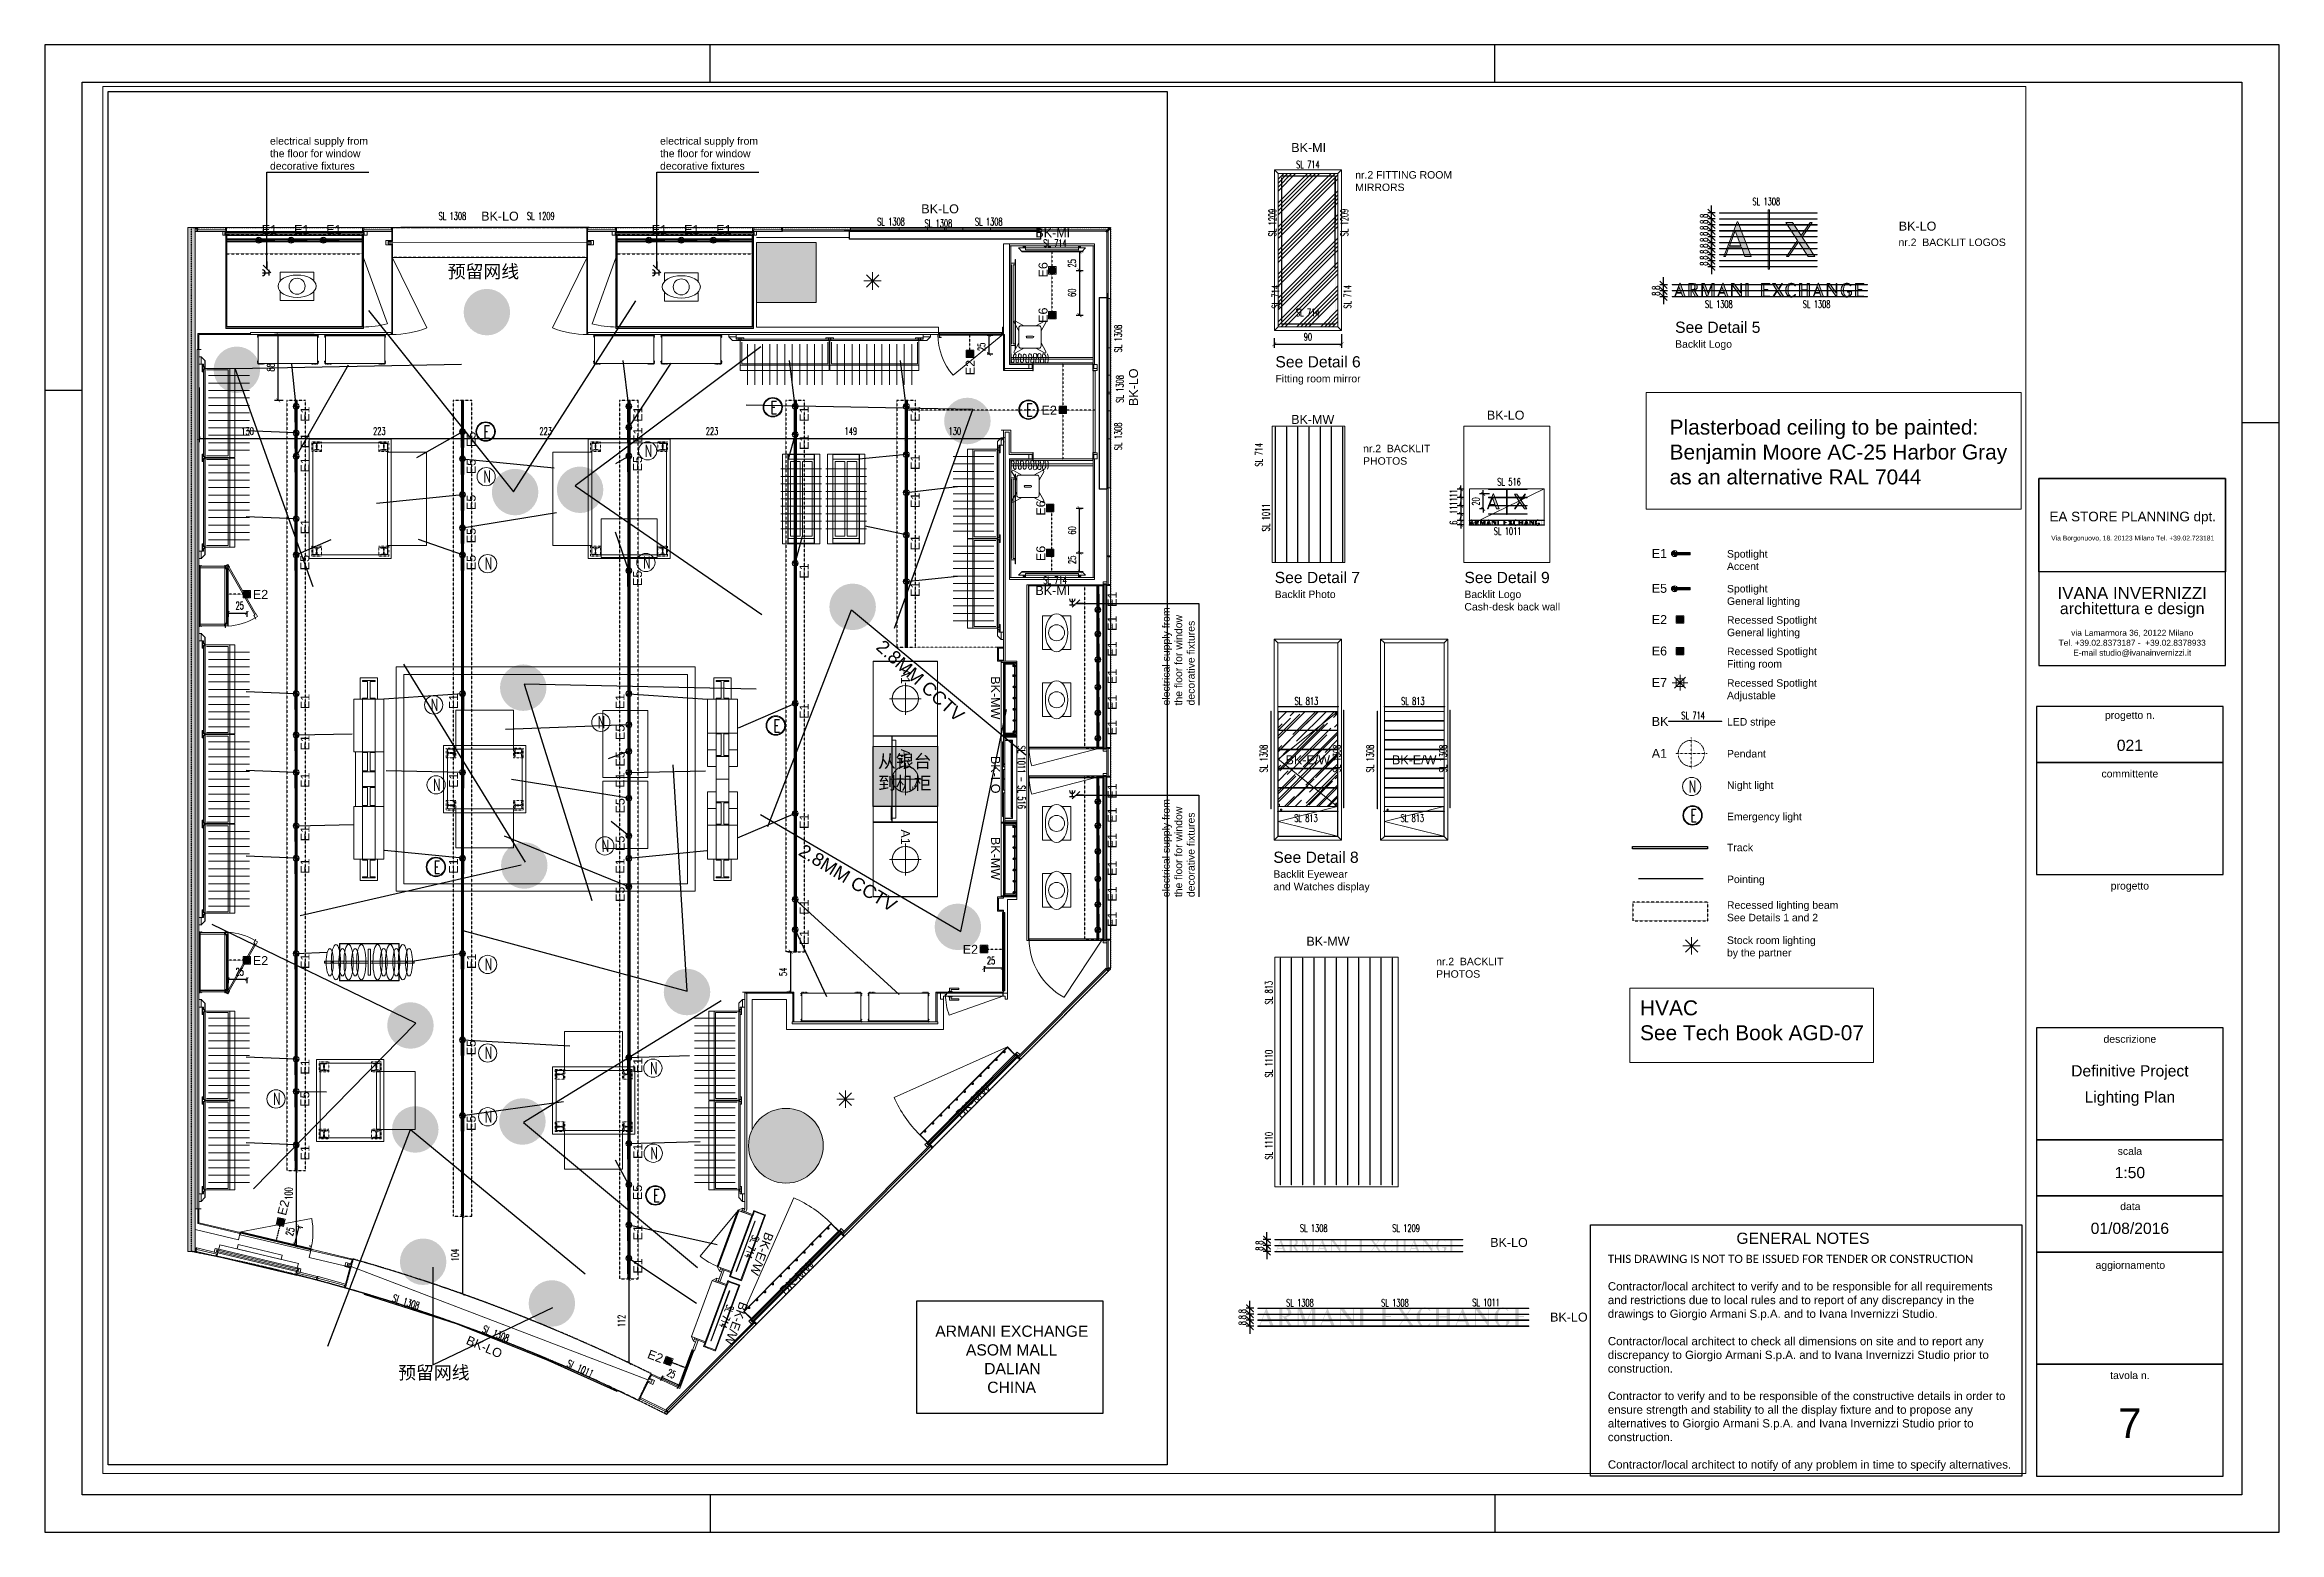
# Paper-space layout 'Lighting' of a CAD drawing. Extents: x 538 to 1136, y 369 to 767.
# The model-space entities are those that its viewports show. They can reach past a viewport. Long polylines and large blocks are cut down to what shows.
import ezdxf

# ---------------------------------------------------------------- set-up
doc = ezdxf.new("R2010")
doc.units = 0
doc.header["$LTSCALE"] = 0.25
doc.header["$MEASUREMENT"] = 0
for name, pattern in [('CONTINOUS', [0]), ('DASHDOT2', [0.5, 0.25, -0.125, 0, -0.125]), ('DASHED', [0.75, 0.5, -0.25]), ('DOT2', [0.125, 0, -0.125]), ('NASCOSTA', [0.375, 0.25, -0.125]), ('NASCOSTA2', [0.1875, 0.125, -0.0625]), ('PHANTOM2', [1.25, 0.625, -0.125, 0.125, -0.125, 0.125, -0.125]), ('PUNTO2', [0.125, 0, -0.125])]:
    doc.linetypes.add(name, pattern=pattern)
doc.layers.get('0').update_dxf_attribs({"linetype": 'CONTINUOUS'})
doc.layers.get('DEFPOINTS').update_dxf_attribs({"linetype": 'CONTINUOUS'})
for name, color, linetype, true_color in [('cartiglio blu', 7, 'CONTINUOUS', 0x000080), ('LD_axis', 7, 'DASHDOT2', 0x962eff), ('LD_beam', 7, 'DASHED', 0x7ec8c8), ('LD_pointing', 7, 'CONTINUOUS', 0xff9429), ('LD_track', 7, 'CONTINUOUS', 0x7ec8c8)]:
    doc.layers.add(name, color=color, linetype=linetype, true_color=true_color)
for name, color, linetype in [('cont-striped', 181, 'DASHED'), ('cont-zoccolino', 81, 'CONTINUOUS'), ('VITI', 1, 'CONTINUOUS')]:
    doc.layers.add(name, color=color, linetype=linetype)
for name, color, linetype, lineweight, true_color in [('LD_base', 7, 'CONTINUOUS', 5, 0x646464), ('LD_light', 7, 'CONTINUOUS', 5, 0xf00000), ('LD_N', 7, 'CONTINUOUS', 9, 0x41c62a), ('M_col-pannellone', 7, 'CONTINUOUS', 15, 0xb2ac99)]:
    doc.layers.add(name, color=color, linetype=linetype, lineweight=lineweight, true_color=true_color)
doc.layers.add('LD_def-points', color=11, linetype='CONTINUOUS', lineweight=5, plot=False)
doc.layers.add('LD_quote', color=255, linetype='CONTINUOUS', lineweight=9)
doc.layers.add('LD_text', color=255, linetype='CONTINUOUS', lineweight=9)
doc.layers.add('QUADRO', color=7, linetype='CONTINUOUS', plot=False)
doc.layers.add('quadro modello', color=7, linetype='CONTINUOUS', true_color=0xff531a, plot=False)
doc.layers.add('R-BORDER', color=7, linetype='PHANTOM2', true_color=0xdb0000, plot=False)
doc.styles.add('cart-inver', font='Arial.ttf')
doc.styles.add('SIMPLEX', font='SIMPLEX.SHX', dxfattribs={"width": 0.65})
doc.styles.get("Standard").update_dxf_attribs({"font": 'Arial.ttf'})
doc.dimstyles.new('METRI', dxfattribs={"dimtxt": 0.2, "dimasz": 0.1, "dimexe": 0.1, "dimexo": 0.0625, "dimgap": 0.09, "dimtad": 1, "dimzin": 0, "dimdsep": 46, "dimtxsty": 'SIMPLEX', "dimblk": 'LINEET2S', "dimcen": 0.09, "dimdle": 0.1, "dimclrt": 3, "dimadec": 0, "dimazin": 0, "dimtfac": 1, "dimtix": 1, "dimtmove": 2, "dimatfit": 3, "dimldrblk": 'LINEET2S', "dimfxl": 1, "dimtolj": 1, "dimarcsym": 0})

psp = doc.layouts.new('Lighting')

# ---------------------------------------------------------------- texts
at = {"layer": 'cartiglio blu', "color": 2, "attachment_point": 2, "line_spacing_factor": 0.938532}
for s, insert, char_height, width in [('\\fArial|b0|i0|c0|p34|;EA STORE PLANNING dpt.', (1097.2, 641.82), 2.5751, 53.0653), ('\\fArial|b0|i0|c0|p34|;Via Borgonuovo, 18. 20123 Milano Tel. +39.02.723181', (1097.2, 635.41), 1.2875, 52.0442)]:
    psp.add_mtext(s, dxfattribs=dict(at, insert=insert, char_height=char_height, width=width))
at = {"layer": 'cartiglio blu', "style": 'cart-inver'}
for s, insert, char_height, width, attachment_point in [('IVANA INVERNIZZI', (1097.06, 621.67), 3.24, 114.1513, 2), ('architettura e design', (1097.06, 617.47), 3.06, 114.1513, 2), ('via Lamarmora 36, 20122 Milano\\PTel. +39.02.8373187 -  +39.02.8378933 \\PE-mail studio@ivanainvernizzi.it', (1097.06, 610.21), 1.6, 101.4679, 2), ('progetto n.', (1096.44, 588.38), 2, 126.8348, 2), ('{\\H3x;\\C4;021}', (1096.44, 580.8), 1, 126.8348, 2), ('committente', (1096.44, 572.7), 2, 126.8348, 2), ('progetto', (1096.44, 542.7), 2, 126.8348, 2), ('descrizione', (1096.44, 501.7), 2, 126.8348, 2), ('{\\C4;\\PDefinitive Project}', (1096.44, 498.69), 3, 126.8348, 2), ('{\\C4;\\PLighting Plan}', (1096.44, 491.71), 3, 126.8348, 2), ('scala', (1096.44, 471.7), 2, 126.8348, 2), ('{\\C4;1:50}', (1096.44, 466.47), 3, 126.8348, 2), ('data', (1096.56, 456.92), 2, 126.8348, 2), ('GENERAL NOTES', (1008.94, 448.88), 3, 126.8348, 2), ('{\\C4;01/08/2016}', (1096.44, 451.55), 3, 126.8348, 2), ('aggiornamento', (1096.56, 441.2), 2, 126.8348, 2), ('\\pi2.7189;ARMANI EXCHANGE\\P\\pi10.925;ASOM MALL\\P\\pi15.816;DALIAN\\P\\pi16.634;CHINA', (773.96, 424.01), 3, 46.079, 1), ('tavola n.', (1096.44, 411.7), 2, 126.8348, 2), ('{\\C4;7}', (1096.44, 401.89), 8, 126.8348, 2)]:
    psp.add_mtext(s, dxfattribs=dict(at, insert=insert, char_height=char_height, width=width, attachment_point=attachment_point))
at = {"layer": 'cartiglio blu', "color": 3, "insert": (956.71, 442.96), "char_height": 2, "width": 107.8, "attachment_point": 1, "style": 'cart-inver'}
psp.add_mtext('{\\fCalibri|b0|i0|c0|p34;\\H1.1x;THIS DRAWING IS NOT TO BE ISSUED FOR TENDER OR CONSTRUCTION\\P\\fArial|b0|i0|c134|p34;\\PContractor/local architect to verify and to be responsible for all requirements and restrictions due to local rules and to report of any discrepancy in the drawings to Giorgio Armani S.p.A. and to Ivana Invernizzi Studio.\\P\\PContractor/local architect to check all dimensions on site and to report any discrepancy to Giorgio Armani S.p.A. and to Ivana Invernizzi Studio prior to construction.\\P\\PContractor to verify and to be responsible of the constructive details in order to ensure strength and stability to all the display fixture and to propose any alternatives to Giorgio Armani S.p.A. and Ivana Invernizzi Studio prior to construction.\\P\\PContractor/local architect to notify of any problem in time to specify alternatives.}', dxfattribs=at)
at = {"layer": 'cont-zoccolino', "color": 5, "char_height": 3.5, "attachment_point": 1}
for insert in [(646.19, 707.85), (632.93, 413.18)]:
    psp.add_mtext_dynamic_manual_height_columns('{\\fArial Unicode MS|b0|i0|c134|p0;预留网线}', width=34.3723, gutter_width=17.5, heights=[0], dxfattribs=dict(at, insert=insert))
at = {"layer": 'cont-zoccolino', "color": 5, "char_height": 3.5}
for insert, attachment_point, rotation in [((782.45, 585.29), 9, 317.75233), ((741.61, 553.09), 1, 328.28144)]:
    psp.add_mtext_dynamic_manual_height_columns('2.8MM CCTV', width=30.4273, gutter_width=17.5, heights=[0], dxfattribs=dict(at, insert=insert, attachment_point=attachment_point, rotation=rotation))
at = {"layer": 'cont-zoccolino', "color": 0, "insert": (761.35, 576.79), "char_height": 3.5, "attachment_point": 1}
psp.add_mtext_dynamic_manual_height_columns('{\\fArial Unicode MS|b0|i0|c134|p0;\\C1;从银台到机柜}', width=18.4363, gutter_width=17.5, heights=[0], dxfattribs=at)

msp = doc.modelspace()

# ---------------------------------------------------------------- texts
at = {"layer": 'LD_light', "lineweight": 30, "char_height": 0.1, "width": 1.249546, "attachment_point": 4, "style": 'SIMPLEX'}
for s, insert in [('SL 714', (321.75184, 88.96529)), ('SL 1308 ', (310.27433, 88.27591)), ('SL 1209', (311.45839, 88.27591)), ('SL 1308 ', (316.14464, 88.20011)), ('SL 1308 ', (316.77961, 88.17799)), ('SL 1308 ', (317.45264, 88.20011)), ('SL 1308 ', (327.85931, 88.47042, 0)), ('SL 714', (321.75032, 86.98401)), ('SL 1308 ', (327.22435, 87.09613, 0)), ('SL 1308 ', (328.53235, 87.09613, 0)), ('SL 516 ', (324.44416, 84.71858)), ('SL 1011', (324.39672, 84.05872)), ('SL 813', (321.73245, 81.78604)), ('SL 813', (323.15622, 81.78604)), ('SL 714', (326.90761, 81.59214, 0)), ('SL 813', (321.72586, 80.21896)), ('SL 813', (323.14963, 80.21896)), ('SL 1308 ', (321.80285, 74.73199)), ('SL 1209', (323.03835, 74.73199)), ('SL 1308 ', (321.61785, 73.73402)), ('SL 1308 ', (322.88898, 73.73402)), ('SL 1011', (324.10815, 73.7388))]:
    msp.add_mtext(s, dxfattribs=dict(at, insert=insert))
at = {"layer": 'LD_light', "lineweight": 30, "char_height": 0.1, "width": 1.249546, "style": 'SIMPLEX'}
for s, insert, attachment_point, rotation in [('SL 1209', (321.43434, 88.00266), 4, 90), ('SL 1209', (322.39782, 88.00266), 4, 90), ('SL 714', (318.68145, 87.91372), 6, 359.999997), ('SL 714', (321.47617, 87.03704), 4, 90), ('SL 714', (322.43965, 87.03704), 4, 90), ('SL 1308 ', (319.36919, 86.44996), 4, 90), ('SL 1308 ', (319.39132, 85.77692), 4, 90), ('SL 1308 ', (319.36919, 85.14196), 4, 90), ('SL 714', (321.25317, 84.92366), 4, 90), ('SL 1011', (321.34803, 84.05761), 4, 90), ('SL 1011', (321.34803, 84.05686), 4, 90), ('SL 714', (318.68281, 83.40364, 0), 6, 0.000003), ('SL 1011 - SL 516', (318.07749, 81.19001), 4, 270.044991), ('SL 1308 ', (321.31817, 80.83049), 4, 90), ('SL 1308 ', (322.29679, 80.83049), 4, 90), ('SL 1308 ', (322.74194, 80.83049), 4, 90), ('SL 1308 ', (323.72057, 80.83049), 4, 90), ('SL 813', (321.38712, 77.72674), 4, 90), ('SL 1110', (321.38712, 76.7488), 4, 90), ('SL 1110', (321.38712, 75.65045), 4, 90), ('SL 714', (314.52457, 74.62832), 4, 249.6914), ('SL 1308 ', (309.66253, 73.80266), 4, 342.212035), ('SL 714', (314.1837, 73.69804), 4, 249.6914), ('SL 1308 ', (310.8697, 73.38961), 4, 338.188845), ('SL 1011', (312.00209, 72.92988), 4, 335.735163)]:
    msp.add_mtext(s, dxfattribs=dict(at, insert=insert, attachment_point=attachment_point, rotation=rotation))
at = {"layer": 'LD_text'}
for s, width, heights, insert, char_height, attachment_point in [('{\\C3;electrical supply from the floor for window decorative fixtures}', 1.440245, [0.62643], (308.01908, 89.33007), 0.1, 1), ('{\\C3;electrical supply from the floor for window decorative fixtures}', 1.440245, [0.62643], (313.23908, 89.33007), 0.1, 1), ('E1', 0.3836567, [0], (307.90853, 88.15397), 0.12, 1), ('E1', 0.3836567, [0], (308.34106, 88.15398), 0.12, 1), ('E1', 0.3836567, [0], (308.77126, 88.15399), 0.12, 1), ('E1', 0.3836567, [0], (313.12852, 88.15397, 0), 0.12, 1), ('E1', 0.3836567, [0], (313.56105, 88.15398, 0), 0.12, 1), ('E1', 0.3836567, [0], (313.99125, 88.15399, 0), 0.12, 1), ('E2', 0.3836567, [0], (318.34519, 85.73788), 0.12, 1), ('E1', 0.3836567, [0], (326.51152, 83.82029, 0), 0.12, 1), ('Spotlight \\PAccent', 1.2809406, [0], (327.51833, 83.80533, 0), 0.1, 1), ('E2', 0.3836567, [0], (307.99392, 83.27293), 0.12, 3), ('E5', 0.3836567, [0], (326.51152, 83.35412, 0), 0.12, 1), ('Spotlight\\PGeneral lighting', 1.8205103, [0], (327.51833, 83.33916, 0), 0.1, 1), ('E2', 0.3836567, [0], (326.51152, 82.93563, 0), 0.12, 1), ('Recessed Spotlight General lighting', 1.2703947, [0], (327.51833, 82.92067, 0), 0.1, 1), ('E6', 0.3836567, [0], (326.51152, 82.51546, 0), 0.12, 1), ('Recessed Spotlight Fitting room', 1.2703947, [0], (327.51833, 82.5005, 0), 0.1, 1), ('E7', 0.3836567, [0], (326.51152, 82.09241, 0), 0.12, 1), ('Recessed Spotlight\\PAdjustable  ', 1.2703947, [0], (327.51833, 82.07745, 0), 0.1, 1), ('BK', 0.3836567, [0], (326.51152, 81.57275, 0), 0.12, 1), ('LED stripe', 1.2703947, [0], (327.51833, 81.55779, 0), 0.1, 1), ('A1', 0.3836567, [0], (326.51152, 81.14609, 0), 0.12, 1), ('Pendant', 1.2703947, [0], (327.51833, 81.13113, 0), 0.1, 1), ('Night light', 1.2703947, [0], (327.51833, 80.71088, 0), 0.1, 1), ('Emergency light', 1.2703947, [0], (327.51833, 80.29063, 0), 0.1, 1), ('Track', 1.2703947, [0], (327.51833, 79.87647, 0), 0.1, 1), ('Pointing', 1.2703947, [0], (327.51833, 79.45013, 0), 0.1, 1), ('Recessed lighting beam\\PSee Details 1 and 2', 2.4447286, [0], (327.51833, 79.10573, 0), 0.1, 1), ('E2', 0.3836567, [0], (307.99392, 78.37293), 0.12, 3), ('E2', 0.3836567, [0], (317.28939, 78.52356), 0.12, 1), ('Stock room lighting \\Pby the partner', 1.4841847, [0], (327.51833, 78.63544, 0), 0.1, 1)]:
    msp.add_mtext_dynamic_manual_height_columns(s, width=width, gutter_width=17.5, heights=heights, dxfattribs=dict(at, insert=insert, char_height=char_height, attachment_point=attachment_point))
for s, insert, char_height, width, attachment_point in [('BK-MI', (321.68679, 89.25206), 0.12, 0.3836567, 1), ('nr.2 FITTING ROOM\\PMIRRORS', (322.54347, 88.8766, 0), 0.1, 1.8926396, 1), ('BK-LO', (310.84496, 88.33426), 0.12, 0.3836567, 1), ('BK-LO', (316.73557, 88.31027), 0.12, 0.3836567, 7), ('nr.2  BACKLIT LOGOS', (329.81401, 87.97434), 0.1, 1.8926396, 1), ('BK-LO', (329.81738, 88.20098, 0), 0.12, 0.3836567, 1), ('See Detail 5\\P{\\H0.66667x;Backlit Logo}', (326.8245, 86.86276, 0), 0.15, 2.0341109, 1), ('See Detail 6\\P{\\H0.66667x;Fitting room mirror}', (321.47444, 86.40033), 0.15, 2.0341109, 1), ('BK-MW', (321.68572, 85.61422), 0.12, 0.3836567, 1), ('BK-LO', (324.3046, 85.67173), 0.12, 0.3836567, 1), ('Plasterboad ceiling to be painted:\\PBenjamin Moore AC-25 Harbor Gray \\Pas an alternative RAL 7044', (326.75048, 85.55136), 0.2, 4.7264582, 1), ('nr.2  BACKLIT \\PPHOTOS', (322.64852, 85.21484), 0.1, 1.8926396, 1), ('See Detail 7\\P{\\H0.66667x;Backlit Photo}', (321.46534, 83.51448, 0), 0.15, 2.0341109, 1), ('See Detail 9\\P{\\H0.66667x;Backlit Logo\\PCash-desk back wall}', (324.00432, 83.51448, 0), 0.15, 2.0341109, 1), ('BK-E/W', (321.61032, 81.05939), 0.12, 0.3836567, 1), ('BK-E/W', (323.0341, 81.05939), 0.12, 0.3836567, 1), ('See Detail 8\\P{\\H0.66667x;Backlit Eyewear \\Pand Watches display}', (321.44739, 79.77096), 0.15, 2.0341109, 1), ('BK-MW', (321.88941, 78.63177), 0.12, 0.3836567, 1), ('nr.2  BACKLIT \\PPHOTOS', (323.62578, 78.35077), 0.1, 1.8926396, 1), ('BK-LO', (324.34914, 74.60169), 0.12, 0.3836567, 1), ('BK-LO', (325.15065, 73.60287), 0.12, 0.3836567, 1)]:
    msp.add_mtext(s, dxfattribs=dict(at, insert=insert, char_height=char_height, width=width, attachment_point=attachment_point))
at = {"layer": 'LD_text', "char_height": 0.12, "width": 0.3836567}
for s, insert, attachment_point, rotation in [('BK-MI', (318.72713, 87.99293, 0), 9, 359.999997), ('BK-LO', (319.63683, 85.73288), 7, 90), ('BK-MI', (318.72849, 83.32443), 3, 0.000003), ('BK-MW', (317.78758, 82.11765), 1, 270.044991), ('BK-LO', (317.78919, 81.05169), 1, 270.044991), ('BK-MW', (317.79005, 79.96786), 1, 270.044991), ('BK-MW', (317.18526, 76.27781), 1, 44.541182), ('BK-E/W', (314.76107, 74.64735), 1, 249.6914), ('BK-MW', (314.82957, 73.91534), 1, 44.541182), ('BK-E/W', (314.42021, 73.71708), 1, 249.6914), ('BK-LO', (310.67946, 73.29801), 1, 336.716259)]:
    msp.add_mtext(s, dxfattribs=dict(at, insert=insert, attachment_point=attachment_point, rotation=rotation))
at = {"layer": 'LD_text'}
for s, width, insert, char_height, attachment_point, rotation in [('E6', 0.3836567, (318.30498, 87.45378, 0), 0.12, 1, 90), ('E6', 0.3836567, (318.30498, 86.84614, 0), 0.12, 1, 90), ('E2', 0.3836567, (317.33025, 86.14562), 0.12, 1, 90), ('E1', 0.3836567, (308.54744, 85.5229), 0.12, 7, 90), ('E1', 0.3836567, (313.00078, 85.5229), 0.12, 7, 90), ('E1', 0.3836567, (315.22744, 85.5229), 0.12, 7, 90), ('E1', 0.3836567, (316.71344, 85.5229), 0.12, 7, 90), ('E1', 0.3836567, (308.54744, 85.16715), 0.12, 7, 90), ('E5', 0.3836567, (310.65154, 85.18469), 0.12, 1, 90), ('E1', 0.3836567, (313.00078, 85.24162), 0.12, 7, 90), ('E1', 0.3836567, (315.22744, 85.14577), 0.12, 7, 90), ('E1', 0.3836567, (308.54744, 84.84411), 0.12, 7, 90), ('E5', 0.3836567, (310.65154, 84.82188), 0.12, 1, 90), ('E5', 0.3836567, (312.87821, 84.85892), 0.12, 1, 90), ('E1', 0.3836567, (316.71344, 84.87762), 0.12, 7, 90), ('E5', 0.3836567, (310.65154, 84.34134), 0.12, 1, 90), ('E1', 0.3836567, (316.71344, 84.36819), 0.12, 7, 90), ('E6', 0.3836567, (318.27458, 84.47123, 0), 0.12, 3, 90), ('E1', 0.3836567, (308.54744, 84.01812), 0.12, 7, 90), ('E5', 0.3836567, (310.65154, 83.89699), 0.12, 1, 90), ('E1', 0.3836567, (316.71344, 83.80216), 0.12, 7, 90), ('E6', 0.3836567, (318.27458, 83.86358, 0), 0.12, 3, 90), ('E5', 0.3836567, (308.42487, 83.53634), 0.12, 1, 90), ('E5', 0.3836567, (310.65154, 83.53634), 0.12, 1, 90), ('E5', 0.3836567, (312.87821, 83.32479), 0.12, 1, 90), ('E1', 0.3836567, (315.22744, 83.42374), 0.12, 7, 90), ('E1', 0.3836567, (316.71344, 83.17952), 0.12, 7, 90), ('E1', 0.3836567, (319.22999, 83.04554, 0), 0.12, 1, 90), ('E1', 0.3836567, (319.23, 82.72288, 0), 0.12, 1, 90), ('{\\C3;electrical supply from the floor for window decorative fixtures}', 1.440245, (319.9602, 81.72681), 0.1, 1, 90), ('E1', 0.3836567, (319.22999, 82.38028, 0), 0.12, 1, 90), ('A1', 0.3836567, (316.58292, 82.22027, 0), 0.12, 1, 270), ('E1', 0.3836567, (319.22999, 82.01141, 0), 0.12, 1, 90), ('E1', 0.3836567, (308.54744, 81.67749), 0.12, 7, 90), ('E1', 0.3836567, (310.41653, 81.67749), 0.12, 1, 90), ('E1', 0.3836567, (312.6432, 81.67749), 0.12, 1, 90), ('E1', 0.3836567, (315.22744, 81.54848), 0.12, 7, 90), ('E1', 0.3836567, (319.23, 81.66728, 0), 0.12, 1, 90), ('E5', 0.3836567, (312.76577, 81.2638), 0.12, 7, 90), ('E1', 0.3836567, (319.23001, 81.32801, 0), 0.12, 1, 90), ('E1', 0.3836567, (308.54744, 81.12533), 0.12, 7, 90), ('E5', 0.3836567, (312.76577, 80.90886), 0.12, 7, 90), ('A1', 0.3836567, (316.58292, 81.14428, 0), 0.12, 1, 270), ('E1', 0.3836567, (308.54744, 80.62446), 0.12, 7, 90), ('E1', 0.3836567, (310.41653, 80.62446), 0.12, 1, 90), ('E1', 0.3836567, (312.6432, 80.62446), 0.12, 1, 90), ('E5', 0.3836567, (312.76577, 80.28152), 0.12, 7, 90), ('E1', 0.3836567, (319.22999, 80.48055), 0.12, 1, 90), ('{\\C3;electrical supply from the floor for window decorative fixtures}', 1.440245, (319.9602, 79.16182), 0.1, 1, 90), ('E1', 0.3836567, (315.22744, 80.07507), 0.12, 7, 90), ('E1', 0.3836567, (319.23, 80.15789), 0.12, 1, 90), ('E1', 0.3836567, (308.54744, 79.9099), 0.12, 7, 90), ('E5', 0.3836567, (312.76577, 79.778), 0.12, 7, 90), ('A1', 0.3836567, (316.58292, 80.06829, 0), 0.12, 1, 270), ('E1', 0.3836567, (319.22999, 79.81528), 0.12, 1, 90), ('E1', 0.3836567, (308.54744, 79.47543), 0.12, 7, 90), ('E1', 0.3836567, (310.41653, 79.47543), 0.12, 1, 90), ('E1', 0.3836567, (312.6432, 79.47543), 0.12, 1, 90), ('E1', 0.3836567, (319.22999, 79.44642), 0.12, 1, 90), ('E5', 0.3836567, (312.76577, 79.09694), 0.12, 7, 90), ('E1', 0.3836567, (319.23, 79.10229), 0.12, 1, 90), ('E1', 0.3836567, (315.22744, 78.9253), 0.12, 7, 90), ('E1', 0.3836567, (319.23001, 78.76302), 0.12, 1, 90), ('E1', 0.3836567, (315.22744, 78.5195), 0.12, 7, 90), ('E1', 0.3836567, (308.54744, 78.20063), 0.12, 7, 90), ('E1', 0.3836567, (310.77411, 78.20063), 0.12, 7, 90), ('E5', 0.3836567, (310.65154, 77.04617), 0.12, 1, 90), ('E1', 0.3836567, (308.54744, 76.78839), 0.12, 7, 90), ('E1', 0.3836567, (313.00078, 76.80805), 0.12, 7, 90), ('E5', 0.3836567, (308.42487, 76.35728), 0.12, 1, 90), ('E5', 0.3836567, (310.65154, 76.03344), 0.12, 1, 90), ('E1', 0.3836567, (308.54744, 75.63936), 0.12, 7, 90), ('E1', 0.3836567, (313.00078, 75.65902), 0.12, 7, 90), ('E2', 0.3836567, (308.2315, 74.89365, 0), 0.12, 7, 76.096813), ('E5', 0.3836567, (312.87821, 75.10824), 0.12, 1, 90), ('E1', 0.3836567, (313.00078, 74.56908), 0.12, 7, 90), ('E1', 0.3836567, (313.00078, 74.12445), 0.12, 7, 90), ('E2', 0.3836567, (313.10234, 73.11142), 0.12, 1, 338.945043)]:
    msp.add_mtext_dynamic_manual_height_columns(s, width=width, gutter_width=17.5, heights=[0], dxfattribs=dict(at, insert=insert, char_height=char_height, attachment_point=attachment_point, rotation=rotation))
at = {"layer": 'LD_text', "color": 82, "true_color": 0x31b50d, "insert": (326.35466, 77.78084), "char_height": 0.2, "width": 4.7264582, "attachment_point": 1}
msp.add_mtext('HVAC\\PSee Tech Book AGD-07', dxfattribs=at)

# ---------------------------------------------------------------- blocks, each defined once
blk = doc.blocks.new('E1-5')
at = {"layer": 'LD_light', "lineweight": 5, "ltscale": 0.5}
h = blk.add_hatch(color=256, dxfattribs=at)
h.dxf.hatch_style = 1
h.paths.add_polyline_path([(0, 0.04, 0.414214), (-0.04, 0), (0, 0)])
at = {"layer": 'LD_light', "lineweight": 5}
h = blk.add_hatch(color=256, dxfattribs=at)
h.dxf.hatch_style = 1
h.paths.add_polyline_path([(0.21, -0.016), (0.21, 0.016), (-0.04, 0.016), (-0.04, -0.016)])
at = {"layer": 'LD_light', "lineweight": 5, "ltscale": 0.5}
h = blk.add_hatch(color=256, dxfattribs=at)
h.dxf.hatch_style = 1
h.paths.add_polyline_path([(0.04, 0), (0, 0), (0, -0.04, 0.414214)])
at = {"layer": 'LD_light', "lineweight": 5}
for p, q in [((-0.04, 0), (0.04, 0)), ((0, 0.04), (0, -0.04))]:
    blk.add_line(p, q, dxfattribs=at)
blk.add_lwpolyline([(0.21, 0.016), (-0.04, 0.016), (-0.04, -0.016), (0.21, -0.016)], close=True, dxfattribs=at)
blk.add_circle((0, 0), 0.04, dxfattribs=at)
blk = doc.blocks.new('_ArchTick')
at = {"color": 0, "linetype": 'ByBlock', "const_width": 0.15}
blk.add_lwpolyline([(-0.5, -0.5), (0.5, 0.5)], dxfattribs=at)
blk = doc.blocks.new('*D376')
at = {"layer": 'DEFPOINTS', "color": 0, "transparency": 16777216}
for p in [(317.575, 78.287, 0), (317.575, 78.213), (317.825, 78.287, 0)]:
    blk.add_point(p, dxfattribs=at)
at = {"layer": 'LD_quote', "color": 0, "lineweight": -2, "transparency": 16777216}
for p, q in [((317.575, 78.237), (317.575, 78.163)), ((317.825, 78.213), (317.575, 78.213)), ((317.825, 78.237), (317.825, 78.163))]:
    blk.add_line(p, q, dxfattribs=at)
at = {"layer": 'LD_quote', "color": 0, "lineweight": -2, "transparency": 16777216, "xscale": 0.05, "yscale": 0.05, "zscale": 0.05, "rotation": 180.0000000000375}
blk.add_blockref('_ArchTick', (317.575, 78.213), dxfattribs=at)
at = {"layer": 'LD_quote', "color": 0, "lineweight": -2, "transparency": 16777216, "xscale": 0.05, "yscale": 0.05, "zscale": 0.05}
blk.add_blockref('_ArchTick', (317.825, 78.213), dxfattribs=at)
at = {"layer": 'LD_quote', "color": 3, "transparency": 16777216, "insert": (317.669, 78.313), "char_height": 0.1, "attachment_point": 5, "style": 'SIMPLEX'}
blk.add_mtext('\\A1;{\\C256;25}', dxfattribs=at)
blk = doc.blocks.new('LINEET2S')
blk.add_line((-1, 0), (0, 0))
at = {"color": 5}
blk.add_line((0.5, 0.5), (-0.5, -0.5), dxfattribs=at)
blk = doc.blocks.new('E2-6')
at = {"layer": 'LD_light'}
h = blk.add_hatch(color=256, dxfattribs=at)
h.dxf.hatch_style = 1
edge = h.paths.add_edge_path()
edge.add_arc((0, 0), 0.05, 0, 360)
blk.add_lwpolyline([(-0.05, -0.05), (0.05, -0.05), (0.05, 0.05), (-0.05, 0.05)], close=True, dxfattribs=at)
blk.add_circle((0, 0), 0.05, dxfattribs=at)
blk = doc.blocks.new('*D377')
at = {"layer": 'DEFPOINTS', "color": 0, "transparency": 16777216}
for p in [(313.264, 72.736), (313.296, 72.803, 0), (313.522, 72.696, 0)]:
    blk.add_point(p, dxfattribs=at)
at = {"layer": 'LD_quote', "color": 0, "lineweight": -2, "transparency": 16777216}
for p, q in [((313.274, 72.758), (313.243, 72.691)), ((313.49, 72.63), (313.264, 72.736)), ((313.501, 72.651), (313.469, 72.584))]:
    blk.add_line(p, q, dxfattribs=at)
at = {"layer": 'LD_quote', "color": 0, "lineweight": -2, "transparency": 16777216, "xscale": 0.05, "yscale": 0.05, "zscale": 0.05}
for p, rotation in [((313.264, 72.736), 154.7770269187337), ((313.49, 72.63), 334.7770269187337)]:
    blk.add_blockref('_ArchTick', p, dxfattribs=dict(at, rotation=rotation))
at = {"layer": 'LD_quote', "color": 3, "transparency": 16777216, "insert": (313.392, 72.786), "char_height": 0.1, "attachment_point": 5, "rotation": 334.777, "style": 'SIMPLEX'}
blk.add_mtext('\\A1;{\\C256;25}', dxfattribs=at)
blk = doc.blocks.new('*D378')
at = {"layer": 'DEFPOINTS', "color": 0, "transparency": 16777216}
for p in [(317.567, 86.681, 0), (317.567, 86.431, 0), (317.641, 86.431)]:
    blk.add_point(p, dxfattribs=at)
at = {"layer": 'LD_quote', "color": 0, "lineweight": -2, "transparency": 16777216}
for p, q in [((317.617, 86.681), (317.691, 86.681)), ((317.617, 86.431), (317.691, 86.431)), ((317.641, 86.681), (317.641, 86.431))]:
    blk.add_line(p, q, dxfattribs=at)
at = {"layer": 'LD_quote', "color": 0, "lineweight": -2, "transparency": 16777216, "xscale": 0.05, "yscale": 0.05, "zscale": 0.05}
for p, rotation in [((317.641, 86.681), 90), ((317.641, 86.431), 270)]:
    blk.add_blockref('_ArchTick', p, dxfattribs=dict(at, rotation=rotation))
at = {"layer": 'LD_quote', "color": 3, "transparency": 16777216, "insert": (317.541, 86.525), "char_height": 0.1, "attachment_point": 5, "rotation": 90, "style": 'SIMPLEX'}
blk.add_mtext('\\A1;{\\C256;25}', dxfattribs=at)
blk = doc.blocks.new('*D379')
at = {"layer": 'DEFPOINTS', "color": 0, "transparency": 16777216}
for p in [(307.459, 78.137, 0), (307.709, 78.137, 0), (307.709, 78.063)]:
    blk.add_point(p, dxfattribs=at)
at = {"layer": 'LD_quote', "color": 0, "lineweight": -2, "transparency": 16777216}
for p, q in [((307.459, 78.087), (307.459, 78.013)), ((307.459, 78.063), (307.709, 78.063)), ((307.709, 78.087), (307.709, 78.013))]:
    blk.add_line(p, q, dxfattribs=at)
at = {"layer": 'LD_quote', "color": 0, "lineweight": -2, "transparency": 16777216, "xscale": 0.05, "yscale": 0.05, "zscale": 0.05, "rotation": 180}
blk.add_blockref('_ArchTick', (307.459, 78.063), dxfattribs=at)
at = {"layer": 'LD_quote', "color": 0, "lineweight": -2, "transparency": 16777216, "xscale": 0.05, "yscale": 0.05, "zscale": 0.05}
blk.add_blockref('_ArchTick', (307.709, 78.063), dxfattribs=at)
at = {"layer": 'LD_quote', "color": 3, "transparency": 16777216, "insert": (307.614, 78.163), "char_height": 0.1, "attachment_point": 5, "style": 'SIMPLEX'}
blk.add_mtext('\\A1;{\\C256;25}', dxfattribs=at)
blk = doc.blocks.new('*D380')
at = {"layer": 'DEFPOINTS', "color": 0, "transparency": 16777216}
for p in [(307.459, 83.037, 0), (307.709, 83.037, 0), (307.709, 82.963)]:
    blk.add_point(p, dxfattribs=at)
at = {"layer": 'LD_quote', "color": 0, "lineweight": -2, "transparency": 16777216}
for p, q in [((307.459, 82.987), (307.459, 82.913)), ((307.459, 82.963), (307.709, 82.963)), ((307.709, 82.987), (307.709, 82.913))]:
    blk.add_line(p, q, dxfattribs=at)
at = {"layer": 'LD_quote', "color": 0, "lineweight": -2, "transparency": 16777216, "xscale": 0.05, "yscale": 0.05, "zscale": 0.05, "rotation": 180}
blk.add_blockref('_ArchTick', (307.459, 82.963), dxfattribs=at)
at = {"layer": 'LD_quote', "color": 0, "lineweight": -2, "transparency": 16777216, "xscale": 0.05, "yscale": 0.05, "zscale": 0.05}
blk.add_blockref('_ArchTick', (307.709, 82.963), dxfattribs=at)
at = {"layer": 'LD_quote', "color": 3, "transparency": 16777216, "insert": (307.614, 83.063), "char_height": 0.1, "attachment_point": 5, "style": 'SIMPLEX'}
blk.add_mtext('\\A1;{\\C256;25}', dxfattribs=at)
blk = doc.blocks.new('sp')
at = {"layer": 'LD_light'}
h = blk.add_hatch(color=256, dxfattribs=at)
h.dxf.hatch_style = 1
h.paths.add_polyline_path([(-6562.9, 2775.3, 1), (-6552.9, 2775.3, 1)])
blk.add_lwpolyline([(-6562.9, 2770.3), (-6552.9, 2770.3), (-6552.9, 2780.3), (-6562.9, 2780.3)], close=True, dxfattribs=at)
blk.add_circle((-6557.9, 2775.3), 5, dxfattribs=at)
blk = doc.blocks.new('*D381')
at = {"layer": 'DEFPOINTS', "color": 0, "transparency": 16777216}
for p in [(318.78, 83.769, 0), (318.854, 83.769), (318.78, 83.519, 0)]:
    blk.add_point(p, dxfattribs=at)
at = {"layer": 'LD_quote', "color": 0, "lineweight": -2, "transparency": 16777216}
for p, q in [((318.83, 83.769), (318.904, 83.769)), ((318.854, 83.519), (318.854, 83.769)), ((318.83, 83.519), (318.904, 83.519))]:
    blk.add_line(p, q, dxfattribs=at)
at = {"layer": 'LD_quote', "color": 0, "lineweight": -2, "transparency": 16777216, "xscale": 0.05, "yscale": 0.05, "zscale": 0.05}
for p, rotation in [((318.854, 83.769), 90), ((318.854, 83.519), 270)]:
    blk.add_blockref('_ArchTick', p, dxfattribs=dict(at, rotation=rotation))
at = {"layer": 'LD_quote', "color": 3, "transparency": 16777216, "insert": (318.754, 83.675), "char_height": 0.1, "attachment_point": 5, "rotation": 90, "style": 'SIMPLEX'}
blk.add_mtext('\\A1;{\\C256;25}', dxfattribs=at)
blk = doc.blocks.new('*D382')
at = {"layer": 'DEFPOINTS', "color": 0, "transparency": 16777216}
for p in [(318.759, 84.369), (318.854, 84.369), (318.759, 83.769)]:
    blk.add_point(p, dxfattribs=at)
at = {"layer": 'LD_quote', "color": 0, "lineweight": -2, "transparency": 16777216}
for p, q in [((318.809, 84.369), (318.904, 84.369)), ((318.854, 83.769), (318.854, 84.369)), ((318.809, 83.769), (318.904, 83.769))]:
    blk.add_line(p, q, dxfattribs=at)
at = {"layer": 'LD_quote', "color": 0, "lineweight": -2, "transparency": 16777216, "xscale": 0.05, "yscale": 0.05, "zscale": 0.05}
for p, rotation in [((318.854, 84.369), 90), ((318.854, 83.769), 270)]:
    blk.add_blockref('_ArchTick', p, dxfattribs=dict(at, rotation=rotation))
at = {"layer": 'LD_quote', "color": 3, "transparency": 16777216, "insert": (318.754, 84.069), "char_height": 0.1, "attachment_point": 5, "rotation": 90, "style": 'SIMPLEX'}
blk.add_mtext('\\A1;60', dxfattribs=at)
blk = doc.blocks.new('ioo')
at = {"layer": 'LD_light', "elevation": 0}
blk.add_lwpolyline([(-3045, 2505), (-3067, 2505), (-3067, 2493), (-3045, 2493)], close=True, dxfattribs=at)
at = {"layer": 'LD_light', "ltscale": 0.1}
for radius in [11, 10]:
    blk.add_arc((-3056, 2506, 0), radius, 359.7956, 180.2044, dxfattribs=at)
blk = doc.blocks.new('*D383')
at = {"layer": 'DEFPOINTS', "color": 0, "transparency": 16777216}
for p in [(318.779, 87.799, 0), (318.779, 87.549, 0), (318.853, 87.549)]:
    blk.add_point(p, dxfattribs=at)
at = {"layer": 'LD_quote', "color": 0, "lineweight": -2, "transparency": 16777216}
for p, q in [((318.829, 87.799), (318.903, 87.799)), ((318.853, 87.799), (318.853, 87.549)), ((318.829, 87.549), (318.903, 87.549))]:
    blk.add_line(p, q, dxfattribs=at)
at = {"layer": 'LD_quote', "color": 0, "lineweight": -2, "transparency": 16777216, "xscale": 0.05, "yscale": 0.05, "zscale": 0.05}
for p, rotation in [((318.853, 87.799), 90), ((318.853, 87.549), 270)]:
    blk.add_blockref('_ArchTick', p, dxfattribs=dict(at, rotation=rotation))
at = {"layer": 'LD_quote', "color": 3, "transparency": 16777216, "insert": (318.753, 87.643), "char_height": 0.1, "attachment_point": 5, "rotation": 90, "style": 'SIMPLEX'}
blk.add_mtext('\\A1;{\\C256;25}', dxfattribs=at)
blk = doc.blocks.new('*D384')
at = {"layer": 'DEFPOINTS', "color": 0, "transparency": 16777216}
for p in [(318.758, 87.549), (318.758, 86.949), (318.853, 86.949)]:
    blk.add_point(p, dxfattribs=at)
at = {"layer": 'LD_quote', "color": 0, "lineweight": -2, "transparency": 16777216}
for p, q in [((318.808, 87.549), (318.903, 87.549)), ((318.853, 87.549), (318.853, 86.949)), ((318.808, 86.949), (318.903, 86.949))]:
    blk.add_line(p, q, dxfattribs=at)
at = {"layer": 'LD_quote', "color": 0, "lineweight": -2, "transparency": 16777216, "xscale": 0.05, "yscale": 0.05, "zscale": 0.05}
for p, rotation in [((318.853, 87.549), 90), ((318.853, 86.949), 270)]:
    blk.add_blockref('_ArchTick', p, dxfattribs=dict(at, rotation=rotation))
at = {"layer": 'LD_quote', "color": 3, "transparency": 16777216, "insert": (318.753, 87.249), "char_height": 0.1, "attachment_point": 5, "rotation": 90, "style": 'SIMPLEX'}
blk.add_mtext('\\A1;60', dxfattribs=at)
blk = doc.blocks.new('lamp A1')
at = {"layer": 'LD_light', "linetype": 'NASCOSTA'}
for p, q in [((300.581, 135.24), (301.007, 135.24)), ((300.794, 135.027), (300.794, 135.453))]:
    blk.add_line(p, q, dxfattribs=at)
blk.add_circle((300.794, 135.24), 0.175, dxfattribs=at)
blk = doc.blocks.new('*D385')
at = {"layer": 'DEFPOINTS', "color": 0, "transparency": 16777216}
for p in [(321.361, 74.499), (321.462, 74.499), (321.462, 74.419)]:
    blk.add_point(p, dxfattribs=at)
at = {"layer": 'LD_quote', "color": 0, "lineweight": -2, "transparency": 16777216}
for p, q in [((321.412, 74.499), (321.311, 74.499)), ((321.361, 74.499), (321.361, 74.599)), ((321.361, 74.419), (321.361, 74.499)), ((321.412, 74.419), (321.311, 74.419)), ((321.361, 74.419), (321.361, 74.319))]:
    blk.add_line(p, q, dxfattribs=at)
at = {"layer": 'LD_quote', "color": 0, "lineweight": -2, "transparency": 16777216, "xscale": 0.1, "yscale": 0.1, "zscale": 0.1}
for p, rotation in [((321.361, 74.499), 270), ((321.361, 74.419), 90)]:
    blk.add_blockref('_ArchTick', p, dxfattribs=dict(at, rotation=rotation))
at = {"layer": 'LD_quote', "color": 3, "transparency": 16777216, "insert": (321.261, 74.459), "char_height": 0.1, "attachment_point": 5, "rotation": 90, "style": 'SIMPLEX'}
blk.add_mtext('\\A1;{\\C256;8}', dxfattribs=at)
blk = doc.blocks.new('*D353')
at = {"layer": 'DEFPOINTS', "color": 0, "transparency": 16777216}
for p in [(327.311, 88.158), (327.412, 88.158), (327.412, 88.078)]:
    blk.add_point(p, dxfattribs=at)
at = {"layer": 'LD_quote', "color": 0, "lineweight": -2, "transparency": 16777216}
for p, q in [((327.311, 88.158), (327.311, 88.258)), ((327.362, 88.158), (327.261, 88.158)), ((327.362, 88.078), (327.261, 88.078)), ((327.311, 88.078), (327.311, 88.158)), ((327.311, 88.078), (327.311, 87.978))]:
    blk.add_line(p, q, dxfattribs=at)
at = {"layer": 'LD_quote', "color": 0, "lineweight": -2, "transparency": 16777216, "xscale": 0.1, "yscale": 0.1, "zscale": 0.1}
for p, rotation in [((327.311, 88.158), 270), ((327.311, 88.078), 90)]:
    blk.add_blockref('_ArchTick', p, dxfattribs=dict(at, rotation=rotation))
at = {"layer": 'LD_quote', "color": 3, "transparency": 16777216, "insert": (327.211, 88.118), "char_height": 0.1, "attachment_point": 5, "rotation": 90, "style": 'SIMPLEX'}
blk.add_mtext('\\A1;{\\C256;8}', dxfattribs=at)
blk = doc.blocks.new('*D354')
at = {"layer": 'DEFPOINTS', "color": 0, "transparency": 16777216}
for p in [(327.311, 88.238), (327.412, 88.238), (327.412, 88.158)]:
    blk.add_point(p, dxfattribs=at)
at = {"layer": 'LD_quote', "color": 0, "lineweight": -2, "transparency": 16777216}
for p, q in [((327.362, 88.238), (327.261, 88.238)), ((327.311, 88.238), (327.311, 88.338)), ((327.311, 88.158), (327.311, 88.238)), ((327.362, 88.158), (327.261, 88.158)), ((327.311, 88.158), (327.311, 88.058))]:
    blk.add_line(p, q, dxfattribs=at)
at = {"layer": 'LD_quote', "color": 0, "lineweight": -2, "transparency": 16777216, "xscale": 0.1, "yscale": 0.1, "zscale": 0.1}
for p, rotation in [((327.311, 88.238), 270), ((327.311, 88.158), 90)]:
    blk.add_blockref('_ArchTick', p, dxfattribs=dict(at, rotation=rotation))
at = {"layer": 'LD_quote', "color": 3, "transparency": 16777216, "insert": (327.211, 88.198), "char_height": 0.1, "attachment_point": 5, "rotation": 90, "style": 'SIMPLEX'}
blk.add_mtext('\\A1;{\\C256;8}', dxfattribs=at)
blk = doc.blocks.new('*D355')
at = {"layer": 'DEFPOINTS', "color": 0, "transparency": 16777216}
for p in [(327.31, 88.078), (327.412, 88.078), (327.412, 87.998)]:
    blk.add_point(p, dxfattribs=at)
at = {"layer": 'LD_quote', "color": 0, "lineweight": -2, "transparency": 16777216}
for p, q in [((327.362, 88.078), (327.26, 88.078)), ((327.362, 87.998), (327.26, 87.998)), ((327.31, 88.078), (327.31, 88.178)), ((327.31, 87.998), (327.31, 88.078)), ((327.31, 87.998), (327.31, 87.898))]:
    blk.add_line(p, q, dxfattribs=at)
at = {"layer": 'LD_quote', "color": 0, "lineweight": -2, "transparency": 16777216, "xscale": 0.1, "yscale": 0.1, "zscale": 0.1}
for p, rotation in [((327.31, 88.078), 270), ((327.31, 87.998), 90)]:
    blk.add_blockref('_ArchTick', p, dxfattribs=dict(at, rotation=rotation))
at = {"layer": 'LD_quote', "color": 3, "transparency": 16777216, "insert": (327.21, 88.038), "char_height": 0.1, "attachment_point": 5, "rotation": 90, "style": 'SIMPLEX'}
blk.add_mtext('\\A1;{\\C256;8}', dxfattribs=at)
blk = doc.blocks.new('*D356')
at = {"layer": 'DEFPOINTS', "color": 0, "transparency": 16777216}
for p in [(327.311, 88.318), (327.412, 88.318), (327.412, 88.238)]:
    blk.add_point(p, dxfattribs=at)
at = {"layer": 'LD_quote', "color": 0, "lineweight": -2, "transparency": 16777216}
for p, q in [((327.362, 88.318), (327.261, 88.318)), ((327.362, 88.238), (327.261, 88.238)), ((327.311, 88.318), (327.311, 88.418)), ((327.311, 88.238), (327.311, 88.318)), ((327.311, 88.238), (327.311, 88.138))]:
    blk.add_line(p, q, dxfattribs=at)
at = {"layer": 'LD_quote', "color": 0, "lineweight": -2, "transparency": 16777216, "xscale": 0.1, "yscale": 0.1, "zscale": 0.1}
for p, rotation in [((327.311, 88.318), 270), ((327.311, 88.238), 90)]:
    blk.add_blockref('_ArchTick', p, dxfattribs=dict(at, rotation=rotation))
at = {"layer": 'LD_quote', "color": 3, "transparency": 16777216, "insert": (327.211, 88.278), "char_height": 0.1, "attachment_point": 5, "rotation": 90, "style": 'SIMPLEX'}
blk.add_mtext('\\A1;{\\C256;8}', dxfattribs=at)
blk = doc.blocks.new('*D357')
at = {"layer": 'DEFPOINTS', "color": 0, "transparency": 16777216}
for p in [(327.311, 87.918), (327.412, 87.918), (327.412, 87.838)]:
    blk.add_point(p, dxfattribs=at)
at = {"layer": 'LD_quote', "color": 0, "lineweight": -2, "transparency": 16777216}
for p, q in [((327.311, 87.918), (327.311, 88.018)), ((327.362, 87.918), (327.261, 87.918)), ((327.362, 87.838), (327.261, 87.838)), ((327.311, 87.838), (327.311, 87.918)), ((327.311, 87.838), (327.311, 87.738))]:
    blk.add_line(p, q, dxfattribs=at)
at = {"layer": 'LD_quote', "color": 0, "lineweight": -2, "transparency": 16777216, "xscale": 0.1, "yscale": 0.1, "zscale": 0.1}
for p, rotation in [((327.311, 87.918), 270), ((327.311, 87.838), 90)]:
    blk.add_blockref('_ArchTick', p, dxfattribs=dict(at, rotation=rotation))
at = {"layer": 'LD_quote', "color": 3, "transparency": 16777216, "insert": (327.211, 87.878), "char_height": 0.1, "attachment_point": 5, "rotation": 90, "style": 'SIMPLEX'}
blk.add_mtext('\\A1;{\\C256;8}', dxfattribs=at)
blk = doc.blocks.new('*D358')
at = {"layer": 'DEFPOINTS', "color": 0, "transparency": 16777216}
for p in [(327.311, 87.998), (327.412, 87.998), (327.412, 87.918)]:
    blk.add_point(p, dxfattribs=at)
at = {"layer": 'LD_quote', "color": 0, "lineweight": -2, "transparency": 16777216}
for p, q in [((327.362, 87.998), (327.261, 87.998)), ((327.311, 87.998), (327.311, 88.098)), ((327.311, 87.918), (327.311, 87.998)), ((327.362, 87.918), (327.261, 87.918)), ((327.311, 87.918), (327.311, 87.818))]:
    blk.add_line(p, q, dxfattribs=at)
at = {"layer": 'LD_quote', "color": 0, "lineweight": -2, "transparency": 16777216, "xscale": 0.1, "yscale": 0.1, "zscale": 0.1}
for p, rotation in [((327.311, 87.998), 270), ((327.311, 87.918), 90)]:
    blk.add_blockref('_ArchTick', p, dxfattribs=dict(at, rotation=rotation))
at = {"layer": 'LD_quote', "color": 3, "transparency": 16777216, "insert": (327.211, 87.958), "char_height": 0.1, "attachment_point": 5, "rotation": 90, "style": 'SIMPLEX'}
blk.add_mtext('\\A1;{\\C256;8}', dxfattribs=at)
blk = doc.blocks.new('*D359')
at = {"layer": 'DEFPOINTS', "color": 0, "transparency": 16777216}
for p in [(327.31, 87.838), (327.412, 87.838), (327.412, 87.758)]:
    blk.add_point(p, dxfattribs=at)
at = {"layer": 'LD_quote', "color": 0, "lineweight": -2, "transparency": 16777216}
for p, q in [((327.31, 87.838), (327.31, 87.938)), ((327.362, 87.838), (327.26, 87.838)), ((327.362, 87.758), (327.26, 87.758)), ((327.31, 87.758), (327.31, 87.838)), ((327.31, 87.758), (327.31, 87.658))]:
    blk.add_line(p, q, dxfattribs=at)
at = {"layer": 'LD_quote', "color": 0, "lineweight": -2, "transparency": 16777216, "xscale": 0.1, "yscale": 0.1, "zscale": 0.1}
for p, rotation in [((327.31, 87.838), 270), ((327.31, 87.758), 90)]:
    blk.add_blockref('_ArchTick', p, dxfattribs=dict(at, rotation=rotation))
at = {"layer": 'LD_quote', "color": 3, "transparency": 16777216, "insert": (327.21, 87.798), "char_height": 0.1, "attachment_point": 5, "rotation": 90, "style": 'SIMPLEX'}
blk.add_mtext('\\A1;{\\C256;8}', dxfattribs=at)
blk = doc.blocks.new('*D360')
at = {"layer": 'DEFPOINTS', "color": 0, "transparency": 16777216}
for p in [(327.31, 87.758), (327.412, 87.758), (327.412, 87.678)]:
    blk.add_point(p, dxfattribs=at)
at = {"layer": 'LD_quote', "color": 0, "lineweight": -2, "transparency": 16777216}
for p, q in [((327.362, 87.758), (327.26, 87.758)), ((327.362, 87.678), (327.26, 87.678)), ((327.31, 87.758), (327.31, 87.858)), ((327.31, 87.678), (327.31, 87.758)), ((327.31, 87.678), (327.31, 87.578))]:
    blk.add_line(p, q, dxfattribs=at)
at = {"layer": 'LD_quote', "color": 0, "lineweight": -2, "transparency": 16777216, "xscale": 0.1, "yscale": 0.1, "zscale": 0.1}
for p, rotation in [((327.31, 87.758), 270), ((327.31, 87.678), 90)]:
    blk.add_blockref('_ArchTick', p, dxfattribs=dict(at, rotation=rotation))
at = {"layer": 'LD_quote', "color": 3, "transparency": 16777216, "insert": (327.21, 87.718), "char_height": 0.1, "attachment_point": 5, "rotation": 90, "style": 'SIMPLEX'}
blk.add_mtext('\\A1;{\\C256;8}', dxfattribs=at)
blk = doc.blocks.new('*D361')
at = {"layer": 'DEFPOINTS', "color": 0, "transparency": 16777216}
for p in [(326.669, 87.356), (326.771, 87.356), (326.771, 87.276)]:
    blk.add_point(p, dxfattribs=at)
at = {"layer": 'LD_quote', "color": 0, "lineweight": -2, "transparency": 16777216}
for p, q in [((326.721, 87.356), (326.619, 87.356)), ((326.669, 87.356), (326.669, 87.456)), ((326.669, 87.276), (326.669, 87.356)), ((326.721, 87.276), (326.619, 87.276)), ((326.669, 87.276), (326.669, 87.176))]:
    blk.add_line(p, q, dxfattribs=at)
at = {"layer": 'LD_quote', "color": 0, "lineweight": -2, "transparency": 16777216, "xscale": 0.1, "yscale": 0.1, "zscale": 0.1}
for p, rotation in [((326.669, 87.356), 270), ((326.669, 87.276), 90)]:
    blk.add_blockref('_ArchTick', p, dxfattribs=dict(at, rotation=rotation))
at = {"layer": 'LD_quote', "color": 3, "transparency": 16777216, "insert": (326.569, 87.316), "char_height": 0.1, "attachment_point": 5, "rotation": 90, "style": 'SIMPLEX'}
blk.add_mtext('\\A1;{\\C256;8}', dxfattribs=at)
blk = doc.blocks.new('*D362')
at = {"layer": 'DEFPOINTS', "color": 0, "transparency": 16777216}
for p in [(326.669, 87.276), (326.771, 87.276), (326.771, 87.196)]:
    blk.add_point(p, dxfattribs=at)
at = {"layer": 'LD_quote', "color": 0, "lineweight": -2, "transparency": 16777216}
for p, q in [((326.669, 87.276), (326.669, 87.376)), ((326.721, 87.276), (326.619, 87.276)), ((326.721, 87.196), (326.619, 87.196)), ((326.669, 87.196), (326.669, 87.276)), ((326.669, 87.196), (326.669, 87.096))]:
    blk.add_line(p, q, dxfattribs=at)
at = {"layer": 'LD_quote', "color": 0, "lineweight": -2, "transparency": 16777216, "xscale": 0.1, "yscale": 0.1, "zscale": 0.1}
for p, rotation in [((326.669, 87.276), 270), ((326.669, 87.196), 90)]:
    blk.add_blockref('_ArchTick', p, dxfattribs=dict(at, rotation=rotation))
at = {"layer": 'LD_quote', "color": 3, "transparency": 16777216, "insert": (326.569, 87.236), "char_height": 0.1, "attachment_point": 5, "rotation": 90, "style": 'SIMPLEX'}
blk.add_mtext('\\A1;{\\C256;8}', dxfattribs=at)
blk = doc.blocks.new('*D363')
at = {"layer": 'DEFPOINTS', "color": 0, "transparency": 16777216}
for p in [(327.31, 87.678), (327.412, 87.678), (327.412, 87.598)]:
    blk.add_point(p, dxfattribs=at)
at = {"layer": 'LD_quote', "color": 0, "lineweight": -2, "transparency": 16777216}
for p, q in [((327.362, 87.678), (327.26, 87.678)), ((327.31, 87.678), (327.31, 87.778)), ((327.31, 87.598), (327.31, 87.678)), ((327.362, 87.598), (327.26, 87.598)), ((327.31, 87.598), (327.31, 87.498))]:
    blk.add_line(p, q, dxfattribs=at)
at = {"layer": 'LD_quote', "color": 0, "lineweight": -2, "transparency": 16777216, "xscale": 0.1, "yscale": 0.1, "zscale": 0.1}
for p, rotation in [((327.31, 87.678), 270), ((327.31, 87.598), 90)]:
    blk.add_blockref('_ArchTick', p, dxfattribs=dict(at, rotation=rotation))
at = {"layer": 'LD_quote', "color": 3, "transparency": 16777216, "insert": (327.21, 87.638), "char_height": 0.1, "attachment_point": 5, "rotation": 90, "style": 'SIMPLEX'}
blk.add_mtext('\\A1;{\\C256;8}', dxfattribs=at)
blk = doc.blocks.new('*D364')
at = {"layer": 'DEFPOINTS', "color": 0, "transparency": 16777216}
for p in [(323.958, 84.51), (324.047, 84.62), (324.047, 84.51)]:
    blk.add_point(p, dxfattribs=at)
at = {"layer": 'LD_quote', "color": 0, "lineweight": -2, "transparency": 16777216}
for p, q in [((323.958, 84.62), (323.958, 84.67)), ((323.997, 84.62), (323.908, 84.62)), ((323.997, 84.51), (323.908, 84.51)), ((323.958, 84.62), (323.958, 84.51)), ((323.958, 84.51), (323.958, 84.46))]:
    blk.add_line(p, q, dxfattribs=at)
at = {"layer": 'LD_quote', "color": 0, "lineweight": -2, "transparency": 16777216, "xscale": 0.05, "yscale": 0.05, "zscale": 0.05}
for p, rotation in [((323.958, 84.62), 270), ((323.958, 84.51), 90)]:
    blk.add_blockref('_ArchTick', p, dxfattribs=dict(at, rotation=rotation))
at = {"layer": 'LD_quote', "color": 3, "transparency": 16777216, "insert": (323.858, 84.565), "char_height": 0.1, "attachment_point": 5, "rotation": 90, "style": 'SIMPLEX'}
blk.add_mtext('\\A1;11', dxfattribs=at)
blk = doc.blocks.new('*D365')
at = {"layer": 'DEFPOINTS', "color": 0, "transparency": 16777216}
for p in [(323.958, 84.4), (324.047, 84.51), (324.047, 84.4)]:
    blk.add_point(p, dxfattribs=at)
at = {"layer": 'LD_quote', "color": 0, "lineweight": -2, "transparency": 16777216}
for p, q in [((323.997, 84.51), (323.908, 84.51)), ((323.997, 84.4), (323.908, 84.4)), ((323.958, 84.51), (323.958, 84.56)), ((323.958, 84.51), (323.958, 84.4)), ((323.958, 84.4), (323.958, 84.35))]:
    blk.add_line(p, q, dxfattribs=at)
at = {"layer": 'LD_quote', "color": 0, "lineweight": -2, "transparency": 16777216, "xscale": 0.05, "yscale": 0.05, "zscale": 0.05}
for p, rotation in [((323.958, 84.51), 270), ((323.958, 84.4), 90)]:
    blk.add_blockref('_ArchTick', p, dxfattribs=dict(at, rotation=rotation))
at = {"layer": 'LD_quote', "color": 3, "transparency": 16777216, "insert": (323.858, 84.455), "char_height": 0.1, "attachment_point": 5, "rotation": 90, "style": 'SIMPLEX'}
blk.add_mtext('\\A1;11', dxfattribs=at)
blk = doc.blocks.new('*D366')
at = {"layer": 'DEFPOINTS', "color": 0, "transparency": 16777216}
for p in [(324.047, 84.4), (323.958, 84.29), (324.047, 84.29)]:
    blk.add_point(p, dxfattribs=at)
at = {"layer": 'LD_quote', "color": 0, "lineweight": -2, "transparency": 16777216}
for p, q in [((323.997, 84.4), (323.908, 84.4)), ((323.958, 84.4), (323.958, 84.45)), ((323.958, 84.4), (323.958, 84.29)), ((323.997, 84.29), (323.908, 84.29)), ((323.958, 84.29), (323.958, 84.24))]:
    blk.add_line(p, q, dxfattribs=at)
at = {"layer": 'LD_quote', "color": 0, "lineweight": -2, "transparency": 16777216, "xscale": 0.05, "yscale": 0.05, "zscale": 0.05}
for p, rotation in [((323.958, 84.4), 270), ((323.958, 84.29), 90)]:
    blk.add_blockref('_ArchTick', p, dxfattribs=dict(at, rotation=rotation))
at = {"layer": 'LD_quote', "color": 3, "transparency": 16777216, "insert": (323.858, 84.345), "char_height": 0.1, "attachment_point": 5, "rotation": 90, "style": 'SIMPLEX'}
blk.add_mtext('\\A1;11', dxfattribs=at)
blk = doc.blocks.new('*D367')
at = {"layer": 'DEFPOINTS', "color": 0, "transparency": 16777216}
for p in [(323.958, 84.143), (324.047, 84.203), (324.047, 84.143)]:
    blk.add_point(p, dxfattribs=at)
at = {"layer": 'LD_quote', "color": 0, "lineweight": -2, "transparency": 16777216}
for p, q in [((323.997, 84.203), (323.908, 84.203)), ((323.997, 84.143), (323.908, 84.143)), ((323.958, 84.203), (323.958, 84.253)), ((323.958, 84.203), (323.958, 84.143)), ((323.958, 84.143), (323.958, 84.093))]:
    blk.add_line(p, q, dxfattribs=at)
at = {"layer": 'LD_quote', "color": 0, "lineweight": -2, "transparency": 16777216, "xscale": 0.05, "yscale": 0.05, "zscale": 0.05}
for p, rotation in [((323.958, 84.203), 270), ((323.958, 84.143), 90)]:
    blk.add_blockref('_ArchTick', p, dxfattribs=dict(at, rotation=rotation))
at = {"layer": 'LD_quote', "color": 3, "transparency": 16777216, "insert": (323.858, 84.173), "char_height": 0.1, "attachment_point": 5, "rotation": 90, "style": 'SIMPLEX'}
blk.add_mtext('\\A1;6', dxfattribs=at)
blk = doc.blocks.new('*D368')
at = {"layer": 'DEFPOINTS', "color": 0, "transparency": 16777216}
for p in [(324.256, 84.557), (324.312, 84.357), (324.392, 84.557)]:
    blk.add_point(p, dxfattribs=at)
at = {"layer": 'LD_quote', "color": 0, "lineweight": -2, "transparency": 16777216}
for p, q in [((324.342, 84.557), (324.206, 84.557)), ((324.262, 84.357), (324.206, 84.357)), ((324.256, 84.557), (324.256, 84.607)), ((324.256, 84.357), (324.256, 84.557)), ((324.256, 84.357), (324.256, 84.307))]:
    blk.add_line(p, q, dxfattribs=at)
at = {"layer": 'LD_quote', "color": 0, "lineweight": -2, "transparency": 16777216, "xscale": 0.05, "yscale": 0.05, "zscale": 0.05}
for p, rotation in [((324.256, 84.557), 270), ((324.256, 84.357), 90)]:
    blk.add_blockref('_ArchTick', p, dxfattribs=dict(at, rotation=rotation))
at = {"layer": 'LD_quote', "color": 3, "transparency": 16777216, "insert": (324.156, 84.457), "char_height": 0.1, "attachment_point": 5, "rotation": 90, "style": 'SIMPLEX'}
blk.add_mtext('\\A1;20', dxfattribs=at)
blk = doc.blocks.new('*D370')
at = {"layer": 'DEFPOINTS', "color": 0, "transparency": 16777216}
for p in [(322.36, 86.744), (321.46, 86.691), (322.36, 86.56)]:
    blk.add_point(p, dxfattribs=at)
at = {"layer": 'LD_quote', "color": 0, "lineweight": -2, "transparency": 16777216}
for p, q in [((321.46, 86.641), (321.46, 86.51)), ((321.46, 86.56), (322.36, 86.56)), ((322.36, 86.694), (322.36, 86.51))]:
    blk.add_line(p, q, dxfattribs=at)
at = {"layer": 'LD_quote', "color": 0, "lineweight": -2, "transparency": 16777216, "xscale": 0.05, "yscale": 0.05, "zscale": 0.05, "rotation": 180}
blk.add_blockref('_ArchTick', (321.46, 86.56), dxfattribs=at)
at = {"layer": 'LD_quote', "color": 0, "lineweight": -2, "transparency": 16777216, "xscale": 0.05, "yscale": 0.05, "zscale": 0.05}
blk.add_blockref('_ArchTick', (322.36, 86.56), dxfattribs=at)
at = {"layer": 'LD_quote', "color": 3, "transparency": 16777216, "insert": (321.91, 86.66), "char_height": 0.1, "attachment_point": 5, "style": 'SIMPLEX'}
blk.add_mtext('\\A1;90', dxfattribs=at)
blk = doc.blocks.new('notturna')
at = {"layer": 'LD_N'}
blk.add_circle((21.14, -17.043), 0.084, dxfattribs=at)
at = {"layer": 'LD_N', "style": 'SIMPLEX', "width": 0.65}
blk.add_text('N', height=0.11, dxfattribs=at).set_placement((21.114, -17.097))
blk = doc.blocks.new('e')
at = {"layer": 'LD_light', "color": 160, "true_color": 0x1a53ff}
for radius in [8.4, 7.78]:
    blk.add_circle((0, 0), radius, dxfattribs=at)
at = {"layer": 'LD_light', "color": 160, "true_color": 0x1a53ff, "style": 'SIMPLEX', "width": 0.65}
blk.add_text('E', height=11, dxfattribs=at).set_placement((-2, -5.7))
blk = doc.blocks.new('E7')
at = {"layer": 'LD_light'}
for p, q in [((-0.106, 0), (0.106, 0)), ((-0.075, -0.075), (0.075, 0.075)), ((-0.075, 0.075), (0.075, -0.075)), ((0, -0.106), (0, 0.106))]:
    blk.add_line(p, q, dxfattribs=at)
blk.add_lwpolyline([(-0.05, -0.05), (0.05, -0.05), (0.05, 0.05), (-0.05, 0.05)], close=True, dxfattribs=at)
blk = doc.blocks.new('*D371')
at = {"layer": 'DEFPOINTS', "color": 0, "transparency": 16777216}
for p in [(321.361, 74.499), (321.462, 74.499), (321.462, 74.419)]:
    blk.add_point(p, dxfattribs=at)
at = {"layer": 'LD_quote', "color": 0, "lineweight": -2, "transparency": 16777216}
for p, q in [((321.412, 74.499), (321.311, 74.499)), ((321.361, 74.499), (321.361, 74.599)), ((321.361, 74.419), (321.361, 74.499)), ((321.412, 74.419), (321.311, 74.419)), ((321.361, 74.419), (321.361, 74.319))]:
    blk.add_line(p, q, dxfattribs=at)
at = {"layer": 'LD_quote', "color": 0, "lineweight": -2, "transparency": 16777216, "xscale": 0.1, "yscale": 0.1, "zscale": 0.1}
for p, rotation in [((321.361, 74.499), 270), ((321.361, 74.419), 90)]:
    blk.add_blockref('_ArchTick', p, dxfattribs=dict(at, rotation=rotation))
at = {"layer": 'LD_quote', "color": 3, "transparency": 16777216, "insert": (321.261, 74.459), "char_height": 0.1, "attachment_point": 5, "rotation": 90, "style": 'SIMPLEX'}
blk.add_mtext('\\A1;{\\C256;8}', dxfattribs=at)
blk = doc.blocks.new('*D372')
at = {"layer": 'DEFPOINTS', "color": 0, "transparency": 16777216}
for p in [(321.361, 74.579), (321.462, 74.579), (321.462, 74.499)]:
    blk.add_point(p, dxfattribs=at)
at = {"layer": 'LD_quote', "color": 0, "lineweight": -2, "transparency": 16777216}
for p, q in [((321.412, 74.579), (321.311, 74.579)), ((321.412, 74.499), (321.311, 74.499)), ((321.361, 74.579), (321.361, 74.679)), ((321.361, 74.499), (321.361, 74.579)), ((321.361, 74.499), (321.361, 74.399))]:
    blk.add_line(p, q, dxfattribs=at)
at = {"layer": 'LD_quote', "color": 0, "lineweight": -2, "transparency": 16777216, "xscale": 0.1, "yscale": 0.1, "zscale": 0.1}
for p, rotation in [((321.361, 74.579), 270), ((321.361, 74.499), 90)]:
    blk.add_blockref('_ArchTick', p, dxfattribs=dict(at, rotation=rotation))
at = {"layer": 'LD_quote', "color": 3, "transparency": 16777216, "insert": (321.261, 74.539), "char_height": 0.1, "attachment_point": 5, "rotation": 90, "style": 'SIMPLEX'}
blk.add_mtext('\\A1;{\\C256;8}', dxfattribs=at)
blk = doc.blocks.new('*D373')
at = {"layer": 'DEFPOINTS', "color": 0, "transparency": 16777216}
for p in [(321.134, 73.501), (321.236, 73.501), (321.236, 73.421)]:
    blk.add_point(p, dxfattribs=at)
at = {"layer": 'LD_quote', "color": 0, "lineweight": -2, "transparency": 16777216}
for p, q in [((321.134, 73.501), (321.134, 73.601)), ((321.186, 73.501), (321.084, 73.501)), ((321.186, 73.421), (321.084, 73.421)), ((321.134, 73.421), (321.134, 73.501)), ((321.134, 73.421), (321.134, 73.321))]:
    blk.add_line(p, q, dxfattribs=at)
at = {"layer": 'LD_quote', "color": 0, "lineweight": -2, "transparency": 16777216, "xscale": 0.1, "yscale": 0.1, "zscale": 0.1}
for p, rotation in [((321.134, 73.501), 270), ((321.134, 73.421), 90)]:
    blk.add_blockref('_ArchTick', p, dxfattribs=dict(at, rotation=rotation))
at = {"layer": 'LD_quote', "color": 3, "transparency": 16777216, "insert": (321.034, 73.461), "char_height": 0.1, "attachment_point": 5, "rotation": 90, "style": 'SIMPLEX'}
blk.add_mtext('\\A1;{\\C256;8}', dxfattribs=at)
blk = doc.blocks.new('*D374')
at = {"layer": 'DEFPOINTS', "color": 0, "transparency": 16777216}
for p in [(321.134, 73.581), (321.236, 73.581), (321.236, 73.501)]:
    blk.add_point(p, dxfattribs=at)
at = {"layer": 'LD_quote', "color": 0, "lineweight": -2, "transparency": 16777216}
for p, q in [((321.186, 73.581), (321.084, 73.581)), ((321.134, 73.581), (321.134, 73.681)), ((321.134, 73.501), (321.134, 73.581)), ((321.186, 73.501), (321.084, 73.501)), ((321.134, 73.501), (321.134, 73.401))]:
    blk.add_line(p, q, dxfattribs=at)
at = {"layer": 'LD_quote', "color": 0, "lineweight": -2, "transparency": 16777216, "xscale": 0.1, "yscale": 0.1, "zscale": 0.1}
for p, rotation in [((321.134, 73.581), 270), ((321.134, 73.501), 90)]:
    blk.add_blockref('_ArchTick', p, dxfattribs=dict(at, rotation=rotation))
at = {"layer": 'LD_quote', "color": 3, "transparency": 16777216, "insert": (321.034, 73.541), "char_height": 0.1, "attachment_point": 5, "rotation": 90, "style": 'SIMPLEX'}
blk.add_mtext('\\A1;{\\C256;8}', dxfattribs=at)
blk = doc.blocks.new('*D375')
at = {"layer": 'DEFPOINTS', "color": 0, "transparency": 16777216}
for p in [(321.134, 73.661), (321.236, 73.661), (321.236, 73.581)]:
    blk.add_point(p, dxfattribs=at)
at = {"layer": 'LD_quote', "color": 0, "lineweight": -2, "transparency": 16777216}
for p, q in [((321.186, 73.661), (321.084, 73.661)), ((321.186, 73.581), (321.084, 73.581)), ((321.134, 73.661), (321.134, 73.761)), ((321.134, 73.581), (321.134, 73.661)), ((321.134, 73.581), (321.134, 73.481))]:
    blk.add_line(p, q, dxfattribs=at)
at = {"layer": 'LD_quote', "color": 0, "lineweight": -2, "transparency": 16777216, "xscale": 0.1, "yscale": 0.1, "zscale": 0.1}
for p, rotation in [((321.134, 73.661), 270), ((321.134, 73.581), 90)]:
    blk.add_blockref('_ArchTick', p, dxfattribs=dict(at, rotation=rotation))
at = {"layer": 'LD_quote', "color": 3, "transparency": 16777216, "insert": (321.034, 73.621), "char_height": 0.1, "attachment_point": 5, "rotation": 90, "style": 'SIMPLEX'}
blk.add_mtext('\\A1;{\\C256;8}', dxfattribs=at)
blk = doc.blocks.new('*D369')
at = {"layer": 'DEFPOINTS', "color": 0, "transparency": 16777216}
for p in [(308.336, 74.772, 0), (308.276, 74.529, 0), (308.408, 74.754)]:
    blk.add_point(p, dxfattribs=at)
at = {"layer": 'LD_quote', "color": 0, "lineweight": -2, "transparency": 16777216}
for p, q in [((308.325, 74.517), (308.397, 74.499)), ((308.348, 74.511), (308.408, 74.754)), ((308.385, 74.76), (308.457, 74.742))]:
    blk.add_line(p, q, dxfattribs=at)
at = {"layer": 'LD_quote', "color": 0, "lineweight": -2, "transparency": 16777216, "xscale": 0.05, "yscale": 0.05, "zscale": 0.05}
for p, rotation in [((308.408, 74.754), 76.09681349914018), ((308.348, 74.511), 256.0968134991402)]:
    blk.add_blockref('_ArchTick', p, dxfattribs=dict(at, rotation=rotation))
at = {"layer": 'LD_quote', "color": 3, "transparency": 16777216, "insert": (308.288, 74.687), "char_height": 0.1, "attachment_point": 5, "rotation": 76.0968, "style": 'SIMPLEX'}
blk.add_mtext('\\A1;{\\C256;25}', dxfattribs=at)
blk = doc.blocks.new('*D386')
at = {"layer": 'DEFPOINTS', "color": 0, "transparency": 16777216}
for p in [(307.069, 86.031), (308.369, 85.809), (308.369, 85.298)]:
    blk.add_point(p, dxfattribs=at)
at = {"layer": 'LD_quote', "color": 0, "lineweight": -2, "transparency": 16777216}
for p, q in [((307.069, 85.981), (307.069, 85.248)), ((308.369, 85.759), (308.369, 85.248)), ((307.069, 85.298), (308.369, 85.298))]:
    blk.add_line(p, q, dxfattribs=at)
at = {"layer": 'LD_quote', "color": 0, "lineweight": -2, "transparency": 16777216, "xscale": 0.05, "yscale": 0.05, "zscale": 0.05, "rotation": 180}
blk.add_blockref('_ArchTick', (307.069, 85.298), dxfattribs=at)
at = {"layer": 'LD_quote', "color": 0, "lineweight": -2, "transparency": 16777216, "xscale": 0.05, "yscale": 0.05, "zscale": 0.05}
blk.add_blockref('_ArchTick', (308.369, 85.298), dxfattribs=at)
at = {"layer": 'LD_quote', "color": 3, "transparency": 16777216, "insert": (307.719, 85.398), "char_height": 0.1, "attachment_point": 5, "style": 'SIMPLEX'}
blk.add_mtext('\\A1;130', dxfattribs=at)
blk = doc.blocks.new('*D387')
at = {"layer": 'DEFPOINTS', "color": 0, "transparency": 16777216}
for p in [(308.369, 85.809), (310.595, 85.298), (310.595, 85.298)]:
    blk.add_point(p, dxfattribs=at)
at = {"layer": 'LD_quote', "color": 0, "lineweight": -2, "transparency": 16777216}
for p, q in [((308.369, 85.759), (308.369, 85.248)), ((308.369, 85.298), (310.595, 85.298))]:
    blk.add_line(p, q, dxfattribs=at)
at = {"layer": 'LD_quote', "color": 0, "lineweight": -2, "transparency": 16777216, "xscale": 0.05, "yscale": 0.05, "zscale": 0.05, "rotation": 180}
blk.add_blockref('_ArchTick', (308.369, 85.298), dxfattribs=at)
at = {"layer": 'LD_quote', "color": 0, "lineweight": -2, "transparency": 16777216, "xscale": 0.05, "yscale": 0.05, "zscale": 0.05}
blk.add_blockref('_ArchTick', (310.595, 85.298), dxfattribs=at)
at = {"layer": 'LD_quote', "color": 3, "transparency": 16777216, "insert": (309.482, 85.398), "char_height": 0.1, "attachment_point": 5, "style": 'SIMPLEX'}
blk.add_mtext('\\A1;223', dxfattribs=at)
blk = doc.blocks.new('*D388')
at = {"layer": 'DEFPOINTS', "color": 0, "transparency": 16777216}
for p in [(310.595, 85.298), (312.822, 85.298), (312.822, 85.298)]:
    blk.add_point(p, dxfattribs=at)
at = {"layer": 'LD_quote', "color": 0, "lineweight": -2, "transparency": 16777216}
blk.add_line((310.595, 85.298), (312.822, 85.298), dxfattribs=at)
at = {"layer": 'LD_quote', "color": 0, "lineweight": -2, "transparency": 16777216, "xscale": 0.05, "yscale": 0.05, "zscale": 0.05, "rotation": 180}
blk.add_blockref('_ArchTick', (310.595, 85.298), dxfattribs=at)
at = {"layer": 'LD_quote', "color": 0, "lineweight": -2, "transparency": 16777216, "xscale": 0.05, "yscale": 0.05, "zscale": 0.05}
blk.add_blockref('_ArchTick', (312.822, 85.298), dxfattribs=at)
at = {"layer": 'LD_quote', "color": 3, "transparency": 16777216, "insert": (311.709, 85.398), "char_height": 0.1, "attachment_point": 5, "style": 'SIMPLEX'}
blk.add_mtext('\\A1;223', dxfattribs=at)
blk = doc.blocks.new('*D389')
at = {"layer": 'DEFPOINTS', "color": 0, "transparency": 16777216}
for p in [(312.822, 85.298), (315.049, 85.298), (315.049, 85.298)]:
    blk.add_point(p, dxfattribs=at)
at = {"layer": 'LD_quote', "color": 0, "lineweight": -2, "transparency": 16777216}
blk.add_line((312.822, 85.298), (315.049, 85.298), dxfattribs=at)
at = {"layer": 'LD_quote', "color": 0, "lineweight": -2, "transparency": 16777216, "xscale": 0.05, "yscale": 0.05, "zscale": 0.05, "rotation": 180}
blk.add_blockref('_ArchTick', (312.822, 85.298), dxfattribs=at)
at = {"layer": 'LD_quote', "color": 0, "lineweight": -2, "transparency": 16777216, "xscale": 0.05, "yscale": 0.05, "zscale": 0.05}
blk.add_blockref('_ArchTick', (315.049, 85.298), dxfattribs=at)
at = {"layer": 'LD_quote', "color": 3, "transparency": 16777216, "insert": (313.935, 85.398), "char_height": 0.1, "attachment_point": 5, "style": 'SIMPLEX'}
blk.add_mtext('\\A1;223', dxfattribs=at)
blk = doc.blocks.new('*D390')
at = {"layer": 'DEFPOINTS', "color": 0, "transparency": 16777216}
for p in [(315.049, 85.298), (316.535, 85.298), (316.535, 85.298)]:
    blk.add_point(p, dxfattribs=at)
at = {"layer": 'LD_quote', "color": 0, "lineweight": -2, "transparency": 16777216}
blk.add_line((315.049, 85.298), (316.535, 85.298), dxfattribs=at)
at = {"layer": 'LD_quote', "color": 0, "lineweight": -2, "transparency": 16777216, "xscale": 0.05, "yscale": 0.05, "zscale": 0.05, "rotation": 180}
blk.add_blockref('_ArchTick', (315.049, 85.298), dxfattribs=at)
at = {"layer": 'LD_quote', "color": 0, "lineweight": -2, "transparency": 16777216, "xscale": 0.05, "yscale": 0.05, "zscale": 0.05}
blk.add_blockref('_ArchTick', (316.535, 85.298), dxfattribs=at)
at = {"layer": 'LD_quote', "color": 3, "transparency": 16777216, "insert": (315.792, 85.398), "char_height": 0.1, "attachment_point": 5, "style": 'SIMPLEX'}
blk.add_mtext('\\A1;149', dxfattribs=at)
blk = doc.blocks.new('*D391')
at = {"layer": 'DEFPOINTS', "color": 0, "transparency": 16777216}
for p in [(316.535, 85.298), (317.835, 85.309), (317.835, 85.298)]:
    blk.add_point(p, dxfattribs=at)
at = {"layer": 'LD_quote', "color": 0, "lineweight": -2, "transparency": 16777216}
for p, q in [((316.535, 85.298), (317.835, 85.298)), ((317.835, 85.259), (317.835, 85.248))]:
    blk.add_line(p, q, dxfattribs=at)
at = {"layer": 'LD_quote', "color": 0, "lineweight": -2, "transparency": 16777216, "xscale": 0.05, "yscale": 0.05, "zscale": 0.05, "rotation": 180}
blk.add_blockref('_ArchTick', (316.535, 85.298), dxfattribs=at)
at = {"layer": 'LD_quote', "color": 0, "lineweight": -2, "transparency": 16777216, "xscale": 0.05, "yscale": 0.05, "zscale": 0.05}
blk.add_blockref('_ArchTick', (317.835, 85.298), dxfattribs=at)
at = {"layer": 'LD_quote', "color": 3, "transparency": 16777216, "insert": (317.185, 85.398), "char_height": 0.1, "attachment_point": 5, "style": 'SIMPLEX'}
blk.add_mtext('\\A1;130', dxfattribs=at)
blk = doc.blocks.new('*D392')
at = {"layer": 'DEFPOINTS', "color": 0, "transparency": 16777216}
for p in [(308.129, 86.691), (308.659, 86.691), (308.244, 85.809)]:
    blk.add_point(p, dxfattribs=at)
at = {"layer": 'LD_quote', "color": 0, "lineweight": -2, "transparency": 16777216}
for p, q in [((308.609, 86.691), (308.079, 86.691)), ((308.129, 85.809), (308.129, 86.691)), ((308.194, 85.809), (308.079, 85.809))]:
    blk.add_line(p, q, dxfattribs=at)
at = {"layer": 'LD_quote', "color": 0, "lineweight": -2, "transparency": 16777216, "xscale": 0.05, "yscale": 0.05, "zscale": 0.05}
for p, rotation in [((308.129, 86.691), 90), ((308.129, 85.809), 270)]:
    blk.add_blockref('_ArchTick', p, dxfattribs=dict(at, rotation=rotation))
at = {"layer": 'LD_quote', "color": 3, "transparency": 16777216, "insert": (308.029, 86.25), "char_height": 0.1, "attachment_point": 5, "rotation": 90, "style": 'SIMPLEX'}
blk.add_mtext('\\A1;88', dxfattribs=at)
blk = doc.blocks.new('*D393')
at = {"layer": 'DEFPOINTS', "color": 0, "transparency": 16777216}
for p in [(310.595, 74.894), (310.595, 73.851), (310.595, 73.851)]:
    blk.add_point(p, dxfattribs=at)
at = {"layer": 'LD_quote', "color": 0, "lineweight": -2, "transparency": 16777216}
blk.add_line((310.595, 74.894), (310.595, 73.851), dxfattribs=at)
at = {"layer": 'LD_quote', "color": 0, "lineweight": -2, "transparency": 16777216, "xscale": 0.05, "yscale": 0.05, "zscale": 0.05}
for p, rotation in [((310.595, 74.894), 90), ((310.595, 73.851), 270)]:
    blk.add_blockref('_ArchTick', p, dxfattribs=dict(at, rotation=rotation))
at = {"layer": 'LD_quote', "color": 3, "transparency": 16777216, "insert": (310.495, 74.373), "char_height": 0.1, "attachment_point": 5, "rotation": 90, "style": 'SIMPLEX'}
blk.add_mtext('\\A1;104', dxfattribs=at)
blk = doc.blocks.new('*D394')
at = {"layer": 'DEFPOINTS', "color": 0, "transparency": 16777216}
for p in [(308.369, 75.502), (308.369, 74.499), (308.369, 74.499)]:
    blk.add_point(p, dxfattribs=at)
at = {"layer": 'LD_quote', "color": 0, "lineweight": -2, "transparency": 16777216}
blk.add_line((308.369, 75.502), (308.369, 74.499), dxfattribs=at)
at = {"layer": 'LD_quote', "color": 0, "lineweight": -2, "transparency": 16777216, "xscale": 0.05, "yscale": 0.05, "zscale": 0.05}
for p, rotation in [((308.369, 75.502), 90), ((308.369, 74.499), 270)]:
    blk.add_blockref('_ArchTick', p, dxfattribs=dict(at, rotation=rotation))
at = {"layer": 'LD_quote', "color": 3, "transparency": 16777216, "insert": (308.269, 75.196), "char_height": 0.1, "attachment_point": 5, "rotation": 90, "style": 'SIMPLEX'}
blk.add_mtext('\\A1;100', dxfattribs=at)
blk = doc.blocks.new('*D395')
at = {"layer": 'DEFPOINTS', "color": 0, "transparency": 16777216}
for p in [(312.822, 74.053), (312.822, 72.93), (312.822, 72.93)]:
    blk.add_point(p, dxfattribs=at)
at = {"layer": 'LD_quote', "color": 0, "lineweight": -2, "transparency": 16777216}
blk.add_line((312.822, 74.053), (312.822, 72.93), dxfattribs=at)
at = {"layer": 'LD_quote', "color": 0, "lineweight": -2, "transparency": 16777216, "xscale": 0.05, "yscale": 0.05, "zscale": 0.05}
for p, rotation in [((312.822, 74.053), 90), ((312.822, 72.93), 270)]:
    blk.add_blockref('_ArchTick', p, dxfattribs=dict(at, rotation=rotation))
at = {"layer": 'LD_quote', "color": 3, "transparency": 16777216, "insert": (312.722, 73.491), "char_height": 0.1, "attachment_point": 5, "rotation": 90, "style": 'SIMPLEX'}
blk.add_mtext('\\A1;112', dxfattribs=at)
blk = doc.blocks.new('*D396')
at = {"layer": 'DEFPOINTS', "color": 0, "transparency": 16777216}
for p in [(315.049, 78.432), (314.987, 77.891), (315.032, 77.891)]:
    blk.add_point(p, dxfattribs=at)
at = {"layer": 'LD_quote', "color": 0, "lineweight": -2, "transparency": 16777216}
for p, q in [((314.999, 78.432), (314.937, 78.432)), ((314.987, 78.432), (314.987, 77.891)), ((314.982, 77.891), (314.937, 77.891))]:
    blk.add_line(p, q, dxfattribs=at)
at = {"layer": 'LD_quote', "color": 0, "lineweight": -2, "transparency": 16777216, "xscale": 0.05, "yscale": 0.05, "zscale": 0.05}
for p, rotation in [((314.987, 78.432), 90), ((314.987, 77.891), 270)]:
    blk.add_blockref('_ArchTick', p, dxfattribs=dict(at, rotation=rotation))
at = {"layer": 'LD_quote', "color": 3, "transparency": 16777216, "insert": (314.887, 78.162), "char_height": 0.1, "attachment_point": 5, "rotation": 90, "style": 'SIMPLEX'}
blk.add_mtext('\\A1;54', dxfattribs=at)
blk = doc.blocks.new('bullone fianco')
at = {"layer": 'VITI'}
for p, q in [((0, 0.008), (-0.003, 0.008)), ((-0.003, 0), (-0.003, 0.007)), ((0, 0.006), (-0.003, 0.006)), ((0, 0.001), (-0.003, 0.001)), ((0, -0.001), (0, 0.008)), ((0, 0.007), (0, 0.008)), ((0, 0), (0, 0.007)), ((0, 0.007), (0, 0.007)), ((0, 0), (0, -0.001)), ((0, 0), (0, 0)), ((0, -0.001), (-0.003, -0.001))]:
    blk.add_line(p, q, dxfattribs=at)
for centre, radius, start, end in [((-0.001, 0.007), 0.00209, 147.1328, 212.8672), ((0.005, 0.004), 0.00787, 163.2213, 196.7787), ((-0.001, 0), 0.00209, 147.1328, 212.8672)]:
    blk.add_arc(centre, radius, start, end, dxfattribs=at)
blk = doc.blocks.new('DALIAN ASOM LIGHT')
at = {"layer": 'LD_base'}
h = blk.add_hatch(color=256, dxfattribs=at)
h.dxf.hatch_style = 1
h.paths.add_polyline_path([(-6.307, 15.881), (-6.307, 2.181), (-6.407, 2.181), (-6.407, 15.881)])
h = blk.add_hatch(color=256, dxfattribs=at)
h.dxf.hatch_style = 1
edge = h.paths.add_edge_path()
edge.add_arc((1.598, 3.595), 0.5, 0, 360)
h.paths.add_polyline_path([(1.203, 15.68), (2.003, 15.68), (2.003, 14.88), (1.203, 14.88)])
for p, q in [((-5.901, 15.88), (-6.273, 15.88)), ((-5.888, 15.88), (-4.066, 15.88)), ((-4.053, 15.88), (-3.681, 15.88)), ((-3.667, 15.88), (-1.067, 15.88)), ((-0.681, 15.88), (-1.053, 15.88)), ((1.154, 15.88), (-0.668, 15.88)), ((1.167, 15.88), (1.539, 15.88)), ((-5.887, 15.83), (-4.067, 15.83)), ((-4.067, 15.78), (-5.887, 15.78)), ((1.153, 15.83), (-0.667, 15.83)), ((-0.667, 15.78), (1.153, 15.78)), ((1.203, 15.75), (2.443, 15.75)), ((5.903, 15.85), (1.553, 15.85)), ((5.884, 15.831), (1.553, 15.831)), ((4.509, 14.45), (4.509, 15.663)), ((4.509, 15.663), (5.728, 15.663)), ((4.59, 15.638), (4.59, 15.663)), ((4.59, 15.638), (5.728, 15.638)), ((4.804, 15.608), (4.804, 15.638)), ((4.804, 15.608), (5.514, 15.608)), ((5.514, 15.608), (5.514, 15.638)), ((5.728, 15.638), (5.728, 15.663)), ((5.894, 15.821), (5.894, 11.49)), ((5.913, 15.84), (5.913, 11.49)), ((-4.067, 15.48), (-4.057, 15.48)), ((-4.067, 15.477), (-4.057, 15.477)), ((-4.057, 15.477), (-3.736, 14.593)), ((-3.667, 15.48), (-1.067, 15.48)), ((-3.667, 15.477), (-3.206, 14.539)), ((-1.067, 15.477), (-1.527, 14.539)), ((-0.677, 15.477), (-0.997, 14.593)), ((-0.677, 15.48), (-0.667, 15.48)), ((-0.677, 15.477), (-0.667, 15.477)), ((1.203, 14.88), (1.203, 14.55)), ((-6.272, 14.465), (-5.567, 14.465)), ((-6.272, 14.251), (-6.272, 14.465)), ((-6.257, 14.45), (-5.567, 14.45)), ((-6.257, 14.251), (-6.257, 14.45)), ((-5.567, 14.475), (-3.692, 14.475)), ((-5.567, 14.45), (-5.567, 14.475)), ((-5.567, 14.45), (-3.667, 14.45)), ((-3.692, 14.475), (-3.667, 14.45)), ((-1.042, 14.475), (-1.067, 14.45)), ((-1.067, 14.45), (3.642, 14.45)), ((-1.042, 14.475), (3.642, 14.475)), ((0.733, 14.42), (0.733, 14.45)), ((0.833, 14.42), (0.833, 14.45)), ((0.933, 14.42), (0.933, 14.45)), ((1.203, 14.55), (3.642, 14.55)), ((3.433, 14.42), (3.433, 14.45)), ((3.533, 14.42), (3.533, 14.45)), ((3.633, 14.42), (3.633, 14.45)), ((3.642, 14.45), (3.642, 14.55)), ((4.483, 14.44), (3.653, 14.44)), ((4.503, 14.45), (3.835, 13.906)), ((4.495, 14.45), (4.495, 14.55)), ((4.495, 14.55), (4.509, 14.55)), ((4.495, 14.45), (4.509, 14.45)), ((4.509, 13.968), (4.509, 14.45)), ((4.509, 14.45), (4.524, 14.45)), ((4.524, 13.983), (4.524, 14.45)), ((4.714, 14.497), (4.651, 14.61)), ((4.784, 14.567), (4.672, 14.63)), ((4.824, 14.427), (4.904, 14.427)), ((4.904, 14.407), (4.824, 14.407)), ((4.944, 14.567), (5.057, 14.63)), ((5.014, 14.497), (5.078, 14.61)), ((-6.282, 2.751), (-6.282, 14.251)), ((-6.257, 14.251), (-6.282, 14.251)), ((-6.227, 14.251), (-6.257, 14.251)), ((-6.257, 2.751), (-6.257, 14.251)), ((-6.227, 14.151), (-6.257, 14.151)), ((1.083, 14.322), (1.083, 13.777)), ((1.183, 14.322), (1.183, 13.777)), ((1.283, 14.322), (1.283, 13.777)), ((1.383, 14.322), (1.383, 13.777)), ((1.483, 14.322), (1.483, 13.777)), ((1.583, 14.322), (1.583, 13.777)), ((1.683, 14.322), (1.683, 13.777)), ((1.783, 14.322), (1.783, 13.777)), ((1.883, 14.322), (1.883, 13.777)), ((1.983, 14.322), (1.983, 13.777)), ((2.083, 14.322), (2.083, 13.777)), ((2.283, 14.322), (2.283, 13.777)), ((2.383, 14.322), (2.383, 13.777)), ((2.483, 14.322), (2.483, 13.777)), ((2.583, 14.322), (2.583, 13.777)), ((2.683, 14.322), (2.683, 13.777)), ((2.783, 14.322), (2.783, 13.777)), ((2.883, 14.322), (2.883, 13.777)), ((2.983, 14.322), (2.983, 13.777)), ((3.083, 14.322), (3.083, 13.777)), ((3.183, 14.322), (3.183, 13.777)), ((3.283, 14.322), (3.283, 13.777)), ((4.714, 14.337), (4.651, 14.224)), ((4.784, 14.267), (4.672, 14.204)), ((4.906, 14.071), (5.706, 14.071)), ((4.944, 14.267), (5.057, 14.204)), ((5.014, 14.337), (5.078, 14.224)), ((5.706, 14.071), (5.683, 14.071)), ((5.728, 14.107), (5.728, 14.049)), ((-6.227, 14.051), (-6.257, 14.051)), ((-6.128, 13.901), (-5.583, 13.901)), ((-6.128, 13.801), (-5.583, 13.801)), ((4.534, 13.993), (4.509, 13.968)), ((4.509, 13.968), (4.903, 13.968)), ((4.534, 13.993), (4.903, 13.993)), ((4.906, 14.051), (5.706, 14.051)), ((5.706, 14.051), (5.683, 14.051)), ((-6.128, 13.701), (-5.583, 13.701)), ((-6.128, 13.601), (-5.583, 13.601)), ((-6.128, 13.501), (-5.583, 13.501)), ((-6.128, 13.401), (-5.583, 13.401)), ((-6.128, 13.301), (-5.583, 13.301)), ((-6.128, 13.201), (-5.583, 13.201)), ((4.479, 13.168), (4.509, 13.168)), ((4.509, 10.077), (4.509, 13.168)), ((4.509, 13.168), (4.609, 13.168)), ((4.609, 12.868), (4.609, 13.168)), ((-6.128, 13.101), (-5.583, 13.101)), ((-6.128, 13.001), (-5.583, 13.001)), ((-6.128, 12.901), (-5.583, 12.901)), ((4.479, 13.068), (4.509, 13.068)), ((4.479, 12.968), (4.509, 12.968)), ((4.534, 10.077), (4.534, 13.143)), ((4.534, 13.143), (4.584, 13.143)), ((4.584, 12.843), (4.584, 13.143)), ((4.609, 12.868), (4.903, 12.868)), ((-6.128, 12.701), (-5.583, 12.701)), ((-6.128, 12.601), (-5.583, 12.601)), ((2.076, 12.651), (1.531, 12.651)), ((2.676, 12.651), (2.131, 12.651)), ((4.381, 12.818), (3.836, 12.818)), ((4.381, 12.718), (3.836, 12.718)), ((4.381, 12.618), (3.836, 12.618)), ((4.584, 12.843), (4.903, 12.843)), ((4.687, 12.499), (4.624, 12.612)), ((4.757, 12.569), (4.644, 12.632)), ((4.906, 12.785), (5.706, 12.785)), ((4.906, 12.765), (5.706, 12.765)), ((4.917, 12.569), (5.03, 12.632)), ((4.987, 12.499), (5.05, 12.612)), ((5.706, 12.785), (5.683, 12.785)), ((5.706, 12.765), (5.683, 12.765)), ((5.728, 12.73), (5.728, 12.787)), ((-6.128, 12.501), (-5.583, 12.501)), ((-6.128, 12.401), (-5.583, 12.401)), ((-6.128, 12.301), (-5.583, 12.301)), ((2.076, 12.551), (1.531, 12.551)), ((2.076, 12.451), (1.531, 12.451)), ((2.076, 12.351), (1.531, 12.351)), ((2.676, 12.551), (2.131, 12.551)), ((2.676, 12.451), (2.131, 12.451)), ((2.676, 12.351), (2.131, 12.351)), ((4.381, 12.518), (3.836, 12.518)), ((4.381, 12.418), (3.836, 12.418)), ((4.381, 12.318), (3.836, 12.318)), ((4.687, 12.339), (4.624, 12.227)), ((4.757, 12.269), (4.644, 12.206)), ((4.877, 12.429), (4.797, 12.429)), ((4.797, 12.409), (4.877, 12.409)), ((4.917, 12.269), (5.03, 12.206)), ((4.987, 12.339), (5.05, 12.227)), ((-6.128, 12.201), (-5.583, 12.201)), ((-6.128, 12.101), (-5.583, 12.101)), ((-6.128, 12.001), (-5.583, 12.001)), ((2.076, 12.251), (1.531, 12.251)), ((2.076, 12.151), (1.531, 12.151)), ((2.076, 12.051), (1.531, 12.051)), ((2.676, 12.251), (2.131, 12.251)), ((2.676, 12.151), (2.131, 12.151)), ((2.676, 12.051), (2.131, 12.051)), ((4.381, 12.218), (3.836, 12.218)), ((4.381, 12.118), (3.836, 12.118)), ((4.381, 12.018), (3.836, 12.018)), ((-6.128, 11.901), (-5.583, 11.901)), ((-6.128, 11.801), (-5.583, 11.801)), ((-6.128, 11.701), (-5.583, 11.701)), ((2.076, 11.951), (1.531, 11.951)), ((2.076, 11.851), (1.531, 11.851)), ((2.676, 11.951), (2.131, 11.951)), ((2.676, 11.851), (2.131, 11.851)), ((4.381, 11.918), (3.836, 11.918)), ((4.381, 11.818), (3.836, 11.818)), ((-6.227, 11.551), (-6.257, 11.551)), ((-6.227, 11.451), (-6.257, 11.451)), ((-6.257, 11.451), (-6.217, 11.451)), ((4.381, 11.618), (3.836, 11.618)), ((4.381, 11.518), (3.836, 11.518)), ((4.381, 11.418), (3.836, 11.418)), ((5.943, 11.104), (5.943, 11.476)), ((-6.227, 11.351), (-6.257, 11.351)), ((-6.257, 11.351), (-6.217, 11.351)), ((-5.916, 11.356), (-5.902, 11.356)), ((-5.909, 11.349), (-5.909, 11.363)), ((-5.867, 11.311), (-5.867, 10.591)), ((4.381, 11.318), (3.836, 11.318)), ((4.381, 11.218), (3.836, 11.218)), ((4.381, 11.118), (3.836, 11.118)), ((4.59, 11.198), (5.728, 11.198)), ((4.59, 11.198), (4.59, 11.173)), ((4.59, 11.173), (5.728, 11.173)), ((4.804, 11.228), (5.514, 11.228)), ((4.804, 11.228), (4.804, 11.198)), ((5.514, 11.228), (5.514, 11.198)), ((5.728, 11.198), (5.728, 11.173)), ((5.843, 8.925), (5.843, 11.09)), ((5.893, 11.09), (5.893, 8.925)), ((5.943, 11.091), (5.943, 8.924)), ((4.381, 11.018), (3.836, 11.018)), ((4.381, 10.918), (3.836, 10.918)), ((4.381, 10.818), (3.836, 10.818)), ((-6.227, 10.551), (-6.257, 10.551)), ((-6.257, 10.551), (-6.217, 10.551)), ((4.381, 10.718), (3.836, 10.718)), ((4.381, 10.618), (3.836, 10.618)), ((4.479, 10.468), (4.509, 10.468)), ((-6.227, 10.451), (-6.257, 10.451)), ((-6.257, 10.451), (-6.217, 10.451)), ((-6.227, 10.351), (-6.257, 10.351)), ((-6.128, 10.201), (-5.583, 10.201)), ((4.479, 10.368), (4.509, 10.368)), ((4.479, 10.268), (4.509, 10.268)), ((-6.128, 10.101), (-5.583, 10.101)), ((-6.128, 10.001), (-5.583, 10.001)), ((-6.128, 9.901), (-5.583, 9.901)), ((3.629, 10.077), (2.764, 10.077)), ((2.764, 10.077), (2.764, 9.077)), ((3.626, 10.074), (2.767, 10.074)), ((2.767, 10.074), (2.767, 9.08)), ((3.626, 9.08), (3.626, 10.074)), ((3.629, 9.077), (3.629, 10.077)), ((4.479, 10.063), (4.479, 6.939)), ((4.509, 10.058), (4.509, 9.094)), ((4.519, 9.1), (4.519, 10.052)), ((4.534, 10.037), (4.534, 9.115)), ((4.689, 10.062), (4.689, 6.892)), ((-6.128, 9.801), (-5.583, 9.801)), ((-6.128, 9.701), (-5.583, 9.701)), ((-6.128, 9.601), (-5.583, 9.601)), ((3.41, 9.577), (2.983, 9.577)), ((3.197, 9.79), (3.197, 9.363)), ((-6.128, 9.501), (-5.583, 9.501)), ((-6.128, 9.401), (-5.583, 9.401)), ((-6.128, 9.301), (-5.583, 9.301)), ((-6.128, 9.201), (-5.583, 9.201)), ((-6.128, 9.001), (-5.583, 9.001)), ((0.665, 7.896), (0.665, 9.105)), ((0.835, 7.896), (0.835, 9.105)), ((2.764, 9.077), (3.629, 9.077)), ((2.767, 9.08), (3.626, 9.08)), ((-6.128, 8.901), (-5.583, 8.901)), ((-6.128, 8.801), (-5.583, 8.801)), ((-6.128, 8.701), (-5.583, 8.701)), ((-4.16, 8.134), (-4.16, 8.867)), ((-4.068, 8.867), (-4.068, 8.867)), ((-4.068, 8.612), (-4.068, 8.855)), ((-3.898, 8.867), (-3.898, 8.867)), ((-3.898, 8.612), (-3.898, 8.855)), ((-3.783, 8.134), (-3.783, 8.867)), ((3.197, 8.287), (3.197, 8.714)), ((5.833, 8.925), (4.889, 8.678)), ((5.943, 8.911), (5.943, 8.539)), ((-6.128, 8.601), (-5.583, 8.601)), ((-6.128, 8.501), (-5.583, 8.501)), ((-6.128, 8.401), (-5.583, 8.401)), ((-4.068, 8.389), (-4.068, 8.147)), ((-3.898, 8.389), (-3.898, 8.147)), ((0.665, 8.501), (0.835, 8.501)), ((3.41, 8.501), (2.983, 8.501)), ((5.833, 8.545), (4.889, 8.298)), ((5.843, 8.525), (5.843, 6.36)), ((5.893, 6.36), (5.893, 8.525)), ((5.943, 6.359), (5.943, 8.526)), ((-6.128, 8.301), (-5.583, 8.301)), ((-6.128, 8.201), (-5.583, 8.201)), ((-6.128, 8.101), (-5.583, 8.101)), ((-6.128, 8.001), (-5.583, 8.001)), ((-6.128, 7.801), (-5.583, 7.801)), ((2.764, 6.925), (2.764, 7.925)), ((2.764, 7.925), (3.629, 7.925)), ((2.767, 6.928), (2.767, 7.922)), ((2.767, 7.922), (3.626, 7.922)), ((3.626, 7.922), (3.626, 6.928)), ((3.629, 7.925), (3.629, 6.925)), ((4.509, 7.907), (4.509, 6.944)), ((4.519, 6.95), (4.519, 7.901)), ((4.534, 7.886), (4.534, 6.965)), ((-6.128, 7.701), (-5.583, 7.701)), ((-6.128, 7.601), (-5.583, 7.601)), ((-6.128, 7.501), (-5.583, 7.501)), ((3.197, 7.211), (3.197, 7.638)), ((-6.128, 7.401), (-5.583, 7.401)), ((-6.128, 7.301), (-5.583, 7.301)), ((-6.128, 7.201), (-5.583, 7.201)), ((3.41, 7.425), (2.983, 7.425)), ((-6.128, 7.101), (-5.583, 7.101)), ((-6.128, 7.001), (-5.583, 7.001)), ((-6.128, 6.901), (-5.583, 6.901)), ((3.629, 6.925), (2.764, 6.925)), ((3.626, 6.928), (2.767, 6.928)), ((4.509, 6.91), (4.509, 6.925)), ((4.566, 5.638), (4.566, 6.892)), ((4.566, 6.892), (4.689, 6.892)), ((-6.227, 6.651), (-6.257, 6.651)), ((-6.128, 6.801), (-5.583, 6.801)), ((4.499, 6.713), (4.499, 5.671)), ((4.509, 6.733), (4.509, 6.748)), ((-6.227, 6.551), (-6.257, 6.551)), ((-6.257, 6.551), (-6.217, 6.551)), ((-6.227, 6.451), (-6.257, 6.451)), ((-6.257, 6.451), (-6.217, 6.451)), ((-5.867, 5.691), (-5.867, 6.411)), ((5.833, 6.36), (5.323, 5.585)), ((5.943, 6.346), (5.943, 5.974)), ((5.912, 5.929), (4.74, 4.754)), ((-6.257, 5.651), (-6.217, 5.651)), ((-6.227, 5.651), (-6.257, 5.651)), ((-6.257, 5.551), (-6.217, 5.551)), ((-6.227, 5.551), (-6.257, 5.551)), ((-6.227, 5.451), (-6.257, 5.451)), ((-5.916, 5.646), (-5.902, 5.646)), ((-5.909, 5.653), (-5.909, 5.639)), ((1.018, 5.651), (1.048, 5.651)), ((1.018, 5.551), (1.048, 5.551)), ((1.018, 5.451), (1.048, 5.451)), ((1.048, 5.651), (1.706, 5.651)), ((1.048, 5.651), (1.048, 2.751)), ((1.048, 5.651), (1.073, 5.626)), ((1.063, 5.636), (1.691, 5.636)), ((1.073, 5.626), (1.073, 2.746)), ((1.148, 5.551), (1.606, 5.551)), ((1.148, 5.551), (1.148, 3.813)), ((1.606, 5.551), (1.606, 5.151)), ((1.691, 5.636), (1.706, 5.651)), ((1.691, 5.636), (1.691, 5.251)), ((1.706, 5.651), (1.706, 5.251)), ((3.606, 5.651), (3.606, 5.251)), ((3.606, 5.651), (3.621, 5.636)), ((3.606, 5.651), (3.746, 5.651)), ((3.621, 5.636), (3.621, 5.251)), ((3.621, 5.636), (3.746, 5.636)), ((3.706, 5.556), (3.706, 5.151)), ((3.706, 5.553), (3.706, 5.151)), ((3.746, 5.636), (3.746, 5.651)), ((4.501, 5.598), (3.785, 5.342)), ((4.506, 5.638), (4.506, 5.651)), ((-6.128, 5.301), (-5.583, 5.301)), ((-6.128, 5.201), (-5.583, 5.201)), ((-6.128, 5.101), (-5.583, 5.101)), ((0.92, 5.301), (0.375, 5.301)), ((0.92, 5.201), (0.375, 5.201)), ((0.92, 5.101), (0.375, 5.101)), ((1.606, 5.151), (3.706, 5.151)), ((1.681, 5.251), (3.631, 5.251)), ((1.681, 5.251), (1.681, 5.226)), ((1.681, 5.226), (3.631, 5.226)), ((3.631, 5.251), (3.631, 5.226)), ((-6.128, 5.001), (-5.583, 5.001)), ((-6.128, 4.901), (-5.583, 4.901)), ((-6.128, 4.801), (-5.583, 4.801)), ((0.92, 5.001), (0.375, 5.001)), ((0.92, 4.901), (0.375, 4.901)), ((0.92, 4.801), (0.375, 4.801)), ((4.562, 4.917), (3.045, 4.242)), ((4.659, 4.814), (3.494, 3.645)), ((-6.128, 4.701), (-5.583, 4.701)), ((-6.128, 4.601), (-5.583, 4.601)), ((-6.128, 4.501), (-5.583, 4.501)), ((0.92, 4.701), (0.375, 4.701)), ((0.92, 4.601), (0.375, 4.601)), ((0.92, 4.501), (0.375, 4.501)), ((3.529, 3.61), (4.694, 4.778)), ((3.564, 3.575), (4.729, 4.743)), ((4.729, 4.743), (3.604, 3.615)), ((-6.128, 4.401), (-5.583, 4.401)), ((-6.128, 4.301), (-5.583, 4.301)), ((0.92, 4.401), (0.375, 4.401)), ((0.92, 4.301), (0.375, 4.301)), ((-6.128, 4.101), (-5.583, 4.101)), ((-6.128, 4.001), (-5.583, 4.001)), ((-6.128, 3.901), (-5.583, 3.901)), ((0.92, 4.101), (0.375, 4.101)), ((0.92, 4.001), (0.375, 4.001)), ((0.92, 3.901), (0.375, 3.901)), ((-6.128, 3.801), (-5.583, 3.801)), ((-6.128, 3.701), (-5.583, 3.701)), ((-6.128, 3.601), (-5.583, 3.601)), ((0.92, 3.801), (0.375, 3.801)), ((0.92, 3.701), (0.375, 3.701)), ((0.92, 3.601), (0.375, 3.601)), ((-6.128, 3.501), (-5.583, 3.501)), ((-6.128, 3.401), (-5.583, 3.401)), ((-6.128, 3.301), (-5.583, 3.301)), ((0.92, 3.501), (0.375, 3.501)), ((0.92, 3.401), (0.375, 3.401)), ((0.92, 3.301), (0.375, 3.301)), ((3.554, 3.564), (2.384, 2.391)), ((-6.128, 3.201), (-5.583, 3.201)), ((-6.128, 3.101), (-5.583, 3.101)), ((0.92, 3.201), (0.375, 3.201)), ((0.92, 3.101), (0.375, 3.101)), ((-6.257, 2.751), (-6.307, 2.751)), ((-6.227, 2.951), (-6.257, 2.951)), ((-6.227, 2.851), (-6.257, 2.851)), ((-6.227, 2.751), (-6.257, 2.751)), ((0.958, 2.728), (0.449, 2.118)), ((0.956, 2.731), (0.679, 1.981)), ((1.018, 2.951), (1.048, 2.951)), ((1.018, 2.851), (1.048, 2.851)), ((1.018, 2.751), (1.048, 2.751)), ((1.02, 2.761), (1.048, 2.751)), ((1.034, 1.379), (1.705, 2.898)), ((1.048, 2.751), (1.036, 2.718)), ((1.06, 2.709), (1.036, 2.718)), ((1.073, 2.746), (1.06, 2.709)), ((-5.728, 2.337, 0), (-6.307, 2.474)), ((-5.709, 2.42, 0), (-6.272, 2.553)), ((-5.705, 2.434, 0), (-6.257, 2.565)), ((-5.705, 2.434, 0), (-5.728, 2.337, 0)), ((-5.698, 2.443, 0), (-4.749, 2.622, 0)), ((-5.695, 2.442, 0), (-4.761, 2.222, 0)), ((2.303, 2.451), (1.138, 1.283)), ((1.173, 1.248), (2.338, 2.416)), ((-4.687, 1.799), (-6.292, 2.178)), ((-6.014, 2.164), (-6.286, 2.227)), ((-6.019, 2.144), (-6.285, 2.207)), ((-6.016, 2.113), (-4.964, 1.864)), ((-6.004, 2.161), (-4.952, 1.913)), ((-4.941, 1.962), (-5.993, 2.21)), ((-4.755, 2.21, 0), (-4.782, 2.098, 0)), ((-4.232, 1.969), (-4.782, 2.098, 0)), ((-4.209, 2.067), (-4.759, 2.195, 0)), ((-4.196, 2.079), (-4.755, 2.21, 0)), ((1.209, 1.212), (2.374, 2.381)), ((-4.679, 1.828), (-4.947, 1.891)), ((-4.674, 1.846), (-4.942, 1.911)), ((-4.316, 1.697), (-4.673, 1.795)), ((0.674, 1.823), (0.702, 1.812)), ((0.674, 1.823), (0.702, 1.812)), ((0.69, 1.78), (0.749, 1.939)), ((0.709, 1.917), (0.737, 1.906)), ((0.709, 1.917), (0.737, 1.906)), ((0.713, 1.771), (0.772, 1.93)), ((0.772, 1.93), (0.749, 1.939)), ((0.61, 1.793), (0.333, 1.043)), ((0.713, 1.771), (0.69, 1.78)), ((1.198, 1.202), (0.029, 0.029)), ((0.403, 1.001), (0.35, 0.858)), ((0.362, 0.978), (0.39, 0.968)), ((0.362, 0.978), (0.39, 0.968)), ((0.426, 0.992), (0.373, 0.85)), ((0.426, 0.992), (0.403, 1.001)), ((0.167, 0.391), (0.34, 0.859)), ((0.35, 0.858), (0.373, 0.85)), ((-0.239, 0.474), (-0.251, 0.448)), ((-0.363, 0.18), (-0.031, 0.016)), ((0.019, 0.019), (0, 0))]:
    blk.add_line(p, q, dxfattribs=at)
for points in [[(-6.307, 15.881), (-6.307, 2.181), (-6.407, 2.181), (-6.407, 15.881), (-6.307, 15.881)], [(-6.277, 15.83), (-6.287, 15.83), (-6.287, 15.88), (-6.272, 15.88), (-6.272, 15.85), (-6.277, 15.85), (-6.277, 15.83)], [(-5.897, 15.83), (-5.888, 15.83), (-5.887, 15.831), (-5.887, 15.88), (-5.902, 15.88), (-5.902, 15.85), (-5.897, 15.85), (-5.897, 15.83)], [(-4.057, 15.83), (-4.066, 15.83), (-4.067, 15.831), (-4.067, 15.88), (-4.052, 15.88), (-4.052, 15.85), (-4.057, 15.85), (-4.057, 15.83)], [(-3.677, 15.83), (-3.667, 15.83), (-3.667, 15.88), (-3.682, 15.88), (-3.682, 15.85), (-3.677, 15.85), (-3.677, 15.83)], [(-1.057, 15.83), (-1.067, 15.83), (-1.067, 15.88), (-1.052, 15.88), (-1.052, 15.85), (-1.057, 15.85), (-1.057, 15.83)], [(-0.677, 15.83), (-0.668, 15.83), (-0.667, 15.831), (-0.667, 15.88), (-0.682, 15.88), (-0.682, 15.85), (-0.677, 15.85), (-0.677, 15.83)], [(1.163, 15.83), (1.154, 15.83), (1.153, 15.831), (1.153, 15.88), (1.168, 15.88), (1.168, 15.85), (1.163, 15.85), (1.163, 15.83)], [(1.543, 15.83), (1.553, 15.83), (1.553, 15.88), (1.538, 15.88), (1.538, 15.85), (1.543, 15.85), (1.543, 15.83)], [(5.933, 15.88), (1.553, 15.88)], [(5.881, 15.829), (5.892, 15.818), (5.943, 15.87), (5.933, 15.88), (5.911, 15.859), (5.911, 15.859), (5.881, 15.829)], [(5.943, 11.49), (5.943, 15.87)], [(-5.937, 15.78), (-5.909, 15.78), (-5.909, 15.817), (-5.887, 15.817), (-5.887, 15.83), (-5.937, 15.83), (-5.937, 15.78)], [(-4.067, 15.48), (-4.067, 15.78), (-5.887, 15.78), (-5.887, 14.55), (-4.067, 14.55), (-4.067, 15.48)], [(-4.008, 15.78), (-4.045, 15.78), (-4.045, 15.817), (-4.067, 15.817), (-4.067, 15.83), (-4.008, 15.83), (-4.008, 15.78)], [(-4.067, 15.48), (-4.067, 15.78), (-4.057, 15.78), (-4.057, 15.48)], [(-3.677, 15.665), (-3.677, 15.652), (-3.755, 15.652), (-3.755, 15.709), (-3.677, 15.709), (-3.677, 15.695), (-3.727, 15.695), (-3.727, 15.665), (-3.677, 15.665)], [(-1.057, 15.665), (-1.057, 15.652), (-0.978, 15.652), (-0.978, 15.709), (-1.057, 15.709), (-1.057, 15.695), (-1.006, 15.695), (-1.006, 15.665), (-1.057, 15.665)], [(-0.726, 15.78), (-0.689, 15.78), (-0.689, 15.817), (-0.667, 15.817), (-0.667, 15.83), (-0.726, 15.83), (-0.726, 15.78)], [(-0.667, 15.48), (-0.667, 15.78), (-0.677, 15.78), (-0.677, 15.48)], [(-0.667, 15.48), (-0.667, 15.78), (1.153, 15.78), (1.153, 14.55), (-0.667, 14.55), (-0.667, 15.48)], [(1.203, 15.78), (1.175, 15.78), (1.175, 15.817), (1.153, 15.817), (1.153, 15.83), (1.203, 15.83), (1.203, 15.78)], [(1.203, 15.68), (2.003, 15.68), (2.003, 14.88), (1.203, 14.88), (1.203, 15.68)], [(5.559, 15.558), (5.609, 15.608), (5.514, 15.608), (5.514, 15.585), (4.804, 15.585), (4.804, 15.608), (4.709, 15.608), (4.759, 15.558), (4.759, 15.566), (5.559, 15.566), (5.559, 15.558)], [(-4.719, 15.172), (-4.719, 15.286), (-5.169, 15.286), (-5.169, 15.172)], [(-4.057, 15.477), (-4.057, 14.55), (-4.067, 14.55), (-4.067, 15.477)], [(-0.677, 15.477), (-0.677, 14.55), (-0.667, 14.55), (-0.667, 15.477)], [(-0.027, 15.163), (-0.027, 15.277), (0.423, 15.277), (0.423, 15.163)], [(-5.169, 15.021), (-5.169, 14.906), (-4.719, 14.906), (-4.719, 15.021)], [(0.423, 15.011), (0.423, 14.897), (-0.027, 14.897), (-0.027, 15.012)], [(-5.427, 14.447), (-5.427, 14.45), (-5.467, 14.45), (-5.467, 14.41), (-5.464, 14.41), (-5.464, 14.447), (-5.427, 14.447)], [(-4.707, 14.447), (-4.707, 14.45), (-4.667, 14.45), (-4.667, 14.41), (-4.67, 14.41), (-4.67, 14.447), (-4.707, 14.447)], [(-4.527, 14.447), (-4.527, 14.45), (-4.567, 14.45), (-4.567, 14.41), (-4.564, 14.41), (-4.564, 14.447), (-4.527, 14.447)], [(-3.807, 14.447), (-3.807, 14.45), (-3.767, 14.45), (-3.767, 14.41), (-3.77, 14.41), (-3.77, 14.447), (-3.807, 14.447)], [(-0.927, 14.447), (-0.927, 14.45), (-0.967, 14.45), (-0.967, 14.41), (-0.964, 14.41), (-0.964, 14.447), (-0.927, 14.447)], [(-0.207, 14.447), (-0.207, 14.45), (-0.167, 14.45), (-0.167, 14.41), (-0.17, 14.41), (-0.17, 14.447), (-0.207, 14.447)], [(-0.027, 14.447), (-0.027, 14.45), (-0.067, 14.45), (-0.067, 14.41), (-0.064, 14.41), (-0.064, 14.447), (-0.027, 14.447)], [(0.693, 14.447), (0.693, 14.45), (0.733, 14.45), (0.733, 14.41), (0.73, 14.41), (0.73, 14.447), (0.693, 14.447)], [(0.833, 14.42), (0.883, 14.37), (0.979, 14.37), (0.979, 14.374), (0.968, 14.374), (0.968, 14.389), (0.933, 14.389), (0.933, 14.42), (0.833, 14.42), (0.833, 14.42)], [(2.168, 14.374), (2.168, 14.389), (0.998, 14.389), (0.998, 14.374), (0.987, 14.374), (0.987, 14.37), (2.179, 14.37), (2.179, 14.374), (2.168, 14.374)], [(3.368, 14.374), (3.368, 14.389), (2.198, 14.389), (2.198, 14.374), (2.187, 14.374), (2.187, 14.37), (3.379, 14.37), (3.379, 14.374), (3.368, 14.374)], [(3.533, 14.42), (3.483, 14.37), (3.387, 14.37), (3.387, 14.374), (3.398, 14.374), (3.398, 14.389), (3.433, 14.389), (3.433, 14.42), (3.533, 14.42), (3.533, 14.42)], [(3.65, 14.44), (3.65, 14.41), (3.675, 14.41), (3.675, 14.413), (3.653, 14.413), (3.653, 14.44), (3.65, 14.44)], [(-6.227, 14.151), (-6.177, 14.101), (-6.177, 14.005), (-6.181, 14.005), (-6.181, 14.016), (-6.196, 14.016), (-6.196, 14.051), (-6.227, 14.051), (-6.227, 14.151), (-6.227, 14.151)], [(-5.467, 14.1), (-5.468, 14.1), (-5.468, 14.059), (-5.378, 14.059), (-5.378, 14.06), (-5.467, 14.06), (-5.467, 14.1)], [(-5.427, 14.063), (-5.427, 14.06), (-5.467, 14.06), (-5.467, 14.1), (-5.464, 14.1), (-5.464, 14.063), (-5.427, 14.063)], [(-4.667, 14.1), (-4.666, 14.1), (-4.666, 14.059), (-4.756, 14.059), (-4.756, 14.06), (-4.667, 14.06), (-4.667, 14.1)], [(-4.707, 14.063), (-4.707, 14.06), (-4.667, 14.06), (-4.667, 14.1), (-4.67, 14.1), (-4.67, 14.063), (-4.707, 14.063)], [(-4.567, 14.1), (-4.568, 14.1), (-4.568, 14.059), (-4.478, 14.059), (-4.478, 14.06), (-4.567, 14.06), (-4.567, 14.1)], [(-4.527, 14.063), (-4.527, 14.06), (-4.567, 14.06), (-4.567, 14.1), (-4.564, 14.1), (-4.564, 14.063), (-4.527, 14.063)], [(-3.767, 14.1), (-3.766, 14.1), (-3.766, 14.059), (-3.856, 14.059), (-3.856, 14.06), (-3.767, 14.06), (-3.767, 14.1)], [(-3.807, 14.063), (-3.807, 14.06), (-3.767, 14.06), (-3.767, 14.1), (-3.77, 14.1), (-3.77, 14.063), (-3.807, 14.063)], [(-0.967, 14.1), (-0.968, 14.1), (-0.968, 14.059), (-0.878, 14.059), (-0.878, 14.06), (-0.967, 14.06), (-0.967, 14.1)], [(-0.927, 14.063), (-0.927, 14.06), (-0.967, 14.06), (-0.967, 14.1), (-0.964, 14.1), (-0.964, 14.063), (-0.927, 14.063)], [(-0.167, 14.1), (-0.166, 14.1), (-0.166, 14.059), (-0.256, 14.059), (-0.256, 14.06), (-0.167, 14.06), (-0.167, 14.1)], [(-0.207, 14.063), (-0.207, 14.06), (-0.167, 14.06), (-0.167, 14.1), (-0.17, 14.1), (-0.17, 14.063), (-0.207, 14.063)], [(-0.067, 14.1), (-0.068, 14.1), (-0.068, 14.059), (0.022, 14.059), (0.022, 14.06), (-0.067, 14.06), (-0.067, 14.1)], [(-0.027, 14.063), (-0.027, 14.06), (-0.067, 14.06), (-0.067, 14.1), (-0.064, 14.1), (-0.064, 14.063), (-0.027, 14.063)], [(0.733, 14.1), (0.734, 14.1), (0.734, 14.059), (0.644, 14.059), (0.644, 14.06), (0.733, 14.06), (0.733, 14.1)], [(0.693, 14.063), (0.693, 14.06), (0.733, 14.06), (0.733, 14.1), (0.73, 14.1), (0.73, 14.063), (0.693, 14.063)], [(0.987, 14.348), (0.987, 14.039), (2.179, 14.039), (2.179, 14.348)], [(1.007, 14.348), (1.007, 14.059), (2.159, 14.059), (2.159, 14.348)], [(2.187, 14.348), (2.187, 14.039), (3.379, 14.039), (3.379, 14.348)], [(2.207, 14.348), (2.207, 14.059), (3.359, 14.059), (3.359, 14.348)], [(4.903, 14.007), (4.9, 14.007), (4.9, 14.024), (4.903, 14.024), (4.903, 14.071), (4.906, 14.071), (4.906, 14.021), (4.903, 14.021), (4.903, 14.007)], [(5.709, 14.007), (5.712, 14.007), (5.712, 14.024), (5.709, 14.024), (5.709, 14.071), (5.706, 14.071), (5.706, 14.021), (5.709, 14.021), (5.709, 14.007)], [(5.709, 14.107), (5.709, 14.049), (5.728, 14.049), (5.728, 14.107)], [(-6.181, 13.986), (-6.196, 13.986), (-6.196, 12.816), (-6.181, 12.816), (-6.181, 12.805), (-6.177, 12.805), (-6.177, 13.997), (-6.181, 13.997), (-6.181, 13.986)], [(-6.155, 12.805), (-5.846, 12.805), (-5.846, 13.997), (-6.155, 13.997)], [(-6.155, 12.825), (-5.866, 12.825), (-5.866, 13.977), (-6.155, 13.977)], [(-6.181, 12.786), (-6.196, 12.786), (-6.196, 11.616), (-6.181, 11.616), (-6.181, 11.605), (-6.177, 11.605), (-6.177, 12.797), (-6.181, 12.797), (-6.181, 12.786)], [(-6.155, 11.605), (-5.846, 11.605), (-5.846, 12.797), (-6.155, 12.797)], [(-6.155, 11.625), (-5.866, 11.625), (-5.866, 12.777), (-6.155, 12.777)], [(1.658, 11.751), (1.658, 12.751)], [(1.788, 11.751), (1.658, 11.751), (1.658, 12.751), (1.788, 12.751)], [(1.788, 12.751), (1.788, 11.751)], [(1.818, 12.751), (1.948, 12.751), (1.948, 11.751), (1.818, 11.751)], [(1.818, 11.751), (1.818, 12.751)], [(1.948, 11.751), (1.948, 12.751)], [(2.258, 11.751), (2.258, 12.751)], [(2.388, 11.751), (2.258, 11.751), (2.258, 12.751), (2.388, 12.751)], [(2.388, 12.751), (2.388, 11.751)], [(2.418, 12.751), (2.548, 12.751), (2.548, 11.751), (2.418, 11.751)], [(2.418, 11.751), (2.418, 12.751)], [(2.548, 11.751), (2.548, 12.751)], [(4.903, 12.829), (4.9, 12.829), (4.9, 12.813), (4.903, 12.813), (4.903, 12.765), (4.906, 12.765), (4.906, 12.816), (4.903, 12.816), (4.903, 12.829)], [(5.709, 12.829), (5.712, 12.829), (5.712, 12.813), (5.709, 12.813), (5.709, 12.765), (5.706, 12.765), (5.706, 12.816), (5.709, 12.816), (5.709, 12.829)], [(5.709, 12.73), (5.709, 12.787), (5.728, 12.787), (5.728, 12.73)], [(-6.227, 11.451), (-6.177, 11.501), (-6.177, 11.597), (-6.181, 11.597), (-6.181, 11.586), (-6.196, 11.586), (-6.196, 11.551), (-6.227, 11.551), (-6.227, 11.451), (-6.227, 11.451)], [(-5.906, 11.351), (-5.895, 11.331), (-5.893, 11.332), (-5.887, 11.321), (-5.87, 11.331), (-5.509, 10.699), (-5.525, 10.689), (-5.497, 10.641), (-5.495, 10.642), (-5.505, 10.659), (-5.473, 10.678), (-5.493, 10.713), (-5.497, 10.71), (-5.854, 11.335), (-5.85, 11.338), (-5.87, 11.372), (-5.906, 11.351)], [(5.893, 11.48), (5.893, 11.49), (5.943, 11.49), (5.943, 11.475), (5.913, 11.475), (5.913, 11.48), (5.893, 11.48)], [(-6.254, 11.311), (-6.257, 11.311), (-6.257, 11.351), (-6.217, 11.351), (-6.217, 11.348), (-6.254, 11.348), (-6.254, 11.311)], [(-5.87, 11.311), (-5.867, 11.311), (-5.867, 11.351), (-5.907, 11.351), (-5.907, 11.348), (-5.87, 11.348), (-5.87, 11.311)], [(5.559, 11.278), (5.609, 11.228), (5.514, 11.228), (5.514, 11.252), (4.804, 11.252), (4.804, 11.228), (4.709, 11.228), (4.759, 11.278), (4.759, 11.27), (5.559, 11.27), (5.559, 11.278)], [(5.843, 11.14), (5.843, 11.112), (5.88, 11.112), (5.88, 11.09), (5.893, 11.09), (5.893, 11.14), (5.843, 11.14)], [(5.893, 11.1), (5.893, 11.091), (5.894, 11.09), (5.943, 11.09), (5.943, 11.105), (5.913, 11.105), (5.913, 11.1), (5.893, 11.1)], [(-6.254, 10.591), (-6.257, 10.591), (-6.257, 10.551), (-6.217, 10.551), (-6.217, 10.554), (-6.254, 10.554), (-6.254, 10.591)], [(-5.87, 10.591), (-5.867, 10.591), (-5.867, 10.551), (-5.907, 10.551), (-5.907, 10.554), (-5.87, 10.554), (-5.87, 10.591)], [(-5.87, 10.591), (-5.867, 10.591), (-5.867, 10.551), (-5.907, 10.551), (-5.907, 10.554), (-5.87, 10.554), (-5.87, 10.591)], [(5.145, 10.684), (5.031, 10.684), (5.031, 10.234), (5.145, 10.234)], [(5.297, 10.234), (5.411, 10.234), (5.411, 10.684), (5.297, 10.684)], [(-6.227, 10.451), (-6.177, 10.401), (-6.177, 10.305), (-6.181, 10.305), (-6.181, 10.316), (-6.196, 10.316), (-6.196, 10.351), (-6.227, 10.351), (-6.227, 10.451), (-6.227, 10.451)], [(-6.181, 10.286), (-6.196, 10.286), (-6.196, 9.116), (-6.181, 9.116), (-6.181, 9.105), (-6.177, 9.105), (-6.177, 10.297), (-6.181, 10.297), (-6.181, 10.286)], [(-6.155, 9.105), (-5.846, 9.105), (-5.846, 10.297), (-6.155, 10.297)], [(-6.155, 9.125), (-5.866, 9.125), (-5.866, 10.277), (-6.155, 10.277)], [(-3.867, 9.571), (-3.867, 9.855), (-4.1, 9.855), (-4.1, 9.571)], [(5.145, 9.338), (5.031, 9.338), (5.031, 9.788), (5.145, 9.788)], [(5.297, 9.788), (5.411, 9.788), (5.411, 9.338), (5.297, 9.338)], [(-6.181, 9.086), (-6.196, 9.086), (-6.196, 7.916), (-6.181, 7.916), (-6.181, 7.905), (-6.177, 7.905), (-6.177, 9.097), (-6.181, 9.097), (-6.181, 9.086)], [(-6.155, 7.905), (-5.846, 7.905), (-5.846, 9.097), (-6.155, 9.097)], [(-6.155, 7.925), (-5.866, 7.925), (-5.866, 9.077), (-6.155, 9.077)], [(5.843, 8.875), (5.843, 8.903), (5.88, 8.903), (5.88, 8.925), (5.893, 8.925), (5.893, 8.875), (5.843, 8.875)], [(5.893, 8.915), (5.893, 8.924), (5.894, 8.925), (5.943, 8.925), (5.943, 8.91), (5.913, 8.91), (5.913, 8.915), (5.893, 8.915)], [(5.843, 8.575), (5.843, 8.548), (5.88, 8.548), (5.88, 8.525), (5.893, 8.525), (5.893, 8.575), (5.843, 8.575)], [(5.893, 8.535), (5.893, 8.526), (5.894, 8.525), (5.943, 8.525), (5.943, 8.54), (5.913, 8.54), (5.913, 8.535), (5.893, 8.535)], [(5.145, 8.133), (5.031, 8.133), (5.031, 7.683), (5.145, 7.683)], [(5.297, 7.683), (5.411, 7.683), (5.411, 8.133), (5.297, 8.133)], [(-6.181, 7.886), (-6.196, 7.886), (-6.196, 6.716), (-6.181, 6.716), (-6.181, 6.705), (-6.177, 6.705), (-6.177, 7.897), (-6.181, 7.897), (-6.181, 7.886)], [(-6.155, 6.705), (-5.846, 6.705), (-5.846, 7.897), (-6.155, 7.897)], [(-6.155, 6.725), (-5.866, 6.725), (-5.866, 7.877), (-6.155, 7.877)], [(-3.867, 7.43), (-3.867, 7.146), (-4.1, 7.146), (-4.1, 7.43)], [(5.145, 6.787), (5.031, 6.787), (5.031, 7.237), (5.145, 7.237)], [(5.297, 7.237), (5.411, 7.237), (5.411, 6.787), (5.297, 6.787)], [(-6.227, 6.551), (-6.177, 6.601), (-6.177, 6.697), (-6.181, 6.697), (-6.181, 6.686), (-6.196, 6.686), (-6.196, 6.651), (-6.227, 6.651), (-6.227, 6.551), (-6.227, 6.551)], [(-6.254, 6.411), (-6.257, 6.411), (-6.257, 6.451), (-6.217, 6.451), (-6.217, 6.448), (-6.254, 6.448), (-6.254, 6.411)], [(-5.87, 6.411), (-5.867, 6.411), (-5.867, 6.451), (-5.907, 6.451), (-5.907, 6.448), (-5.87, 6.448), (-5.87, 6.411)], [(-5.87, 6.411), (-5.867, 6.411), (-5.867, 6.451), (-5.907, 6.451), (-5.907, 6.448), (-5.87, 6.448), (-5.87, 6.411)], [(-5.906, 5.65), (-5.895, 5.67), (-5.893, 5.669), (-5.887, 5.68), (-5.87, 5.67), (-5.509, 6.302), (-5.525, 6.312), (-5.497, 6.36), (-5.495, 6.359), (-5.505, 6.342), (-5.473, 6.323), (-5.493, 6.288), (-5.497, 6.291), (-5.854, 5.666), (-5.85, 5.663), (-5.87, 5.629), (-5.906, 5.65)], [(-4.376, 6.066), (-4.376, 6.301), (-3.576, 6.301), (-3.576, 6.066)], [(-4.371, 6.066), (-4.371, 6.296), (-3.581, 6.296), (-3.581, 6.066)], [(5.843, 6.31), (5.843, 6.338), (5.88, 6.338), (5.88, 6.36), (5.893, 6.36), (5.893, 6.31), (5.843, 6.31)], [(5.893, 6.35), (5.893, 6.359), (5.894, 6.36), (5.943, 6.36), (5.943, 6.345), (5.913, 6.345), (5.913, 6.35), (5.893, 6.35)], [(-3.576, 6.036), (-3.576, 5.801), (-4.376, 5.801), (-4.376, 6.036)], [(-3.581, 6.036), (-3.581, 5.806), (-4.371, 5.806), (-4.371, 6.036)], [(-6.254, 5.691), (-6.257, 5.691), (-6.257, 5.651), (-6.217, 5.651), (-6.217, 5.654), (-6.254, 5.654), (-6.254, 5.691)], [(-5.87, 5.691), (-5.867, 5.691), (-5.867, 5.651), (-5.907, 5.651), (-5.907, 5.654), (-5.87, 5.654), (-5.87, 5.691)], [(3.808, 5.686), (3.914, 5.686), (3.914, 5.705), (3.787, 5.705), (3.787, 5.661), (3.808, 5.661), (3.808, 5.686)], [(5.883, 5.971), (5.876, 5.964), (5.912, 5.929), (5.922, 5.939), (5.901, 5.96), (5.897, 5.957), (5.883, 5.971)], [(5.893, 5.97), (5.893, 5.96), (5.943, 5.96), (5.943, 5.975), (5.913, 5.975), (5.913, 5.97), (5.893, 5.97)], [(-6.227, 5.551), (-6.177, 5.501), (-6.177, 5.405), (-6.181, 5.405), (-6.181, 5.416), (-6.196, 5.416), (-6.196, 5.451), (-6.227, 5.451), (-6.227, 5.551), (-6.227, 5.551)], [(-6.181, 4.216), (-6.196, 4.216), (-6.196, 5.386), (-6.181, 5.386), (-6.181, 5.397), (-6.177, 5.397), (-6.177, 4.205), (-6.181, 4.205), (-6.181, 4.216)], [(-6.155, 5.397), (-5.846, 5.397), (-5.846, 4.205), (-6.155, 4.205)], [(0.946, 4.205), (0.637, 4.205), (0.637, 5.397), (0.946, 5.397)], [(1.018, 5.551), (0.968, 5.501), (0.968, 5.405), (0.972, 5.405), (0.972, 5.416), (0.987, 5.416), (0.987, 5.451), (1.018, 5.451), (1.018, 5.551), (1.018, 5.551)], [(0.972, 5.386), (0.987, 5.386), (0.987, 4.216), (0.972, 4.216), (0.972, 4.205), (0.968, 4.205), (0.968, 5.397), (0.972, 5.397), (0.972, 5.386)], [(3.808, 5.562), (3.914, 5.562), (3.914, 5.544), (3.787, 5.544), (3.787, 5.588), (3.808, 5.588), (3.808, 5.562)], [(-6.155, 5.377), (-5.866, 5.377), (-5.866, 4.225), (-6.155, 4.225)], [(0.946, 4.225), (0.657, 4.225), (0.657, 5.377), (0.946, 5.377)], [(3.49, 3.642), (3.39, 3.742), (4.562, 4.917), (4.662, 4.817)], [(3.494, 3.645), (3.397, 3.742), (4.562, 4.91), (4.659, 4.814)], [(4.694, 4.849), (4.674, 4.829), (4.7, 4.804), (4.685, 4.788), (4.694, 4.778), (4.729, 4.814), (4.694, 4.849)], [(4.701, 4.785), (4.694, 4.778), (4.729, 4.743), (4.74, 4.754), (4.719, 4.775), (4.715, 4.771), (4.701, 4.785)], [(-6.181, 3.016), (-6.196, 3.016), (-6.196, 4.186), (-6.181, 4.186), (-6.181, 4.197), (-6.177, 4.197), (-6.177, 3.005), (-6.181, 3.005), (-6.181, 3.016)], [(-6.155, 4.197), (-5.846, 4.197), (-5.846, 3.005), (-6.155, 3.005)], [(0.946, 3.005), (0.637, 3.005), (0.637, 4.197), (0.946, 4.197)], [(0.972, 4.186), (0.987, 4.186), (0.987, 3.016), (0.972, 3.016), (0.972, 3.005), (0.968, 3.005), (0.968, 4.197), (0.972, 4.197), (0.972, 4.186)], [(-6.155, 4.177), (-5.866, 4.177), (-5.866, 3.025), (-6.155, 3.025)], [(0.946, 3.025), (0.657, 3.025), (0.657, 4.177), (0.946, 4.177)], [(3.458, 3.61), (3.478, 3.63), (3.504, 3.604), (3.52, 3.619), (3.529, 3.61), (3.494, 3.575), (3.458, 3.61)], [(3.522, 3.603), (3.529, 3.61), (3.564, 3.575), (3.554, 3.564), (3.533, 3.585), (3.536, 3.589), (3.522, 3.603)], [(-6.227, 2.851), (-6.177, 2.901), (-6.177, 2.997), (-6.181, 2.997), (-6.181, 2.986), (-6.196, 2.986), (-6.196, 2.951), (-6.227, 2.951), (-6.227, 2.851), (-6.227, 2.851)], [(1.018, 2.851), (0.968, 2.901), (0.968, 2.997), (0.972, 2.997), (0.972, 2.986), (0.987, 2.986), (0.987, 2.951), (1.018, 2.951), (1.018, 2.851), (1.018, 2.851)], [(1.003, 2.714), (1.02, 2.761), (0.956, 2.731), (1.003, 2.714)], [(1.158, 2.667), (1.179, 2.724), (1.168, 2.728), (1.149, 2.676), (1.158, 2.673), (1.156, 2.668), (1.158, 2.667)], [(1.134, 1.279), (1.034, 1.379), (2.206, 2.555), (2.306, 2.455)], [(1.138, 1.283), (1.041, 1.379), (2.206, 2.548), (2.303, 2.451)], [(2.338, 2.487), (2.319, 2.467), (2.345, 2.441), (2.329, 2.425), (2.338, 2.416), (2.374, 2.451), (2.338, 2.487)], [(2.345, 2.423), (2.338, 2.416), (2.374, 2.381), (2.384, 2.391), (2.363, 2.412), (2.36, 2.409), (2.345, 2.423)], [(-6.286, 2.228), (-6.296, 2.23), (-6.307, 2.181), (-6.292, 2.178), (-6.286, 2.207), (-6.29, 2.208), (-6.286, 2.228)], [(-6.041, 2.221), (-6.014, 2.215), (-6.023, 2.179), (-6.001, 2.174), (-6.004, 2.161), (-6.053, 2.173), (-6.041, 2.221)], [(-6.014, 2.164), (-6.004, 2.161), (-6.016, 2.113), (-6.03, 2.116), (-6.023, 2.145), (-6.019, 2.144), (-6.014, 2.164)], [(-4.942, 1.911), (-4.952, 1.913), (-4.964, 1.864), (-4.949, 1.861), (-4.942, 1.89), (-4.947, 1.891), (-4.942, 1.911)], [(-4.892, 1.95), (-4.919, 1.957), (-4.928, 1.921), (-4.949, 1.926), (-4.952, 1.913), (-4.904, 1.901), (-4.892, 1.95)], [(-4.664, 1.845), (-4.674, 1.847), (-4.687, 1.799), (-4.673, 1.795), (-4.665, 1.824), (-4.67, 1.825), (-4.664, 1.845)], [(-4.227, 2.002), (-4.268, 2.013), (-4.275, 1.985), (-4.235, 1.974), (-4.238, 1.961), (-4.306, 1.979), (-4.291, 2.034), (-4.224, 2.015), (-4.227, 2.002)], [(-4.219, 2.033), (-4.209, 2.031), (-4.196, 2.079), (-4.209, 2.067), (-4.213, 2.053), (-4.213, 2.053), (-4.219, 2.033)], [(0.657, 1.776), (0.674, 1.823), (0.61, 1.793), (0.657, 1.776)], [(0.726, 1.963), (0.679, 1.981), (0.709, 1.917), (0.726, 1.963)], [(0.874, 1.898), (0.854, 1.842), (0.842, 1.846), (0.861, 1.897), (0.871, 1.894), (0.872, 1.899), (0.874, 1.898)], [(-4.298, 1.744), (-4.288, 1.741), (-4.302, 1.693), (-4.316, 1.697), (-4.308, 1.726), (-4.303, 1.725), (-4.298, 1.744)], [(0.812, 1.729), (0.833, 1.785), (0.822, 1.79), (0.803, 1.738), (0.812, 1.735), (0.81, 1.73), (0.812, 1.729)], [(1.103, 1.247), (1.122, 1.267), (1.148, 1.241), (1.164, 1.257), (1.173, 1.248), (1.138, 1.212), (1.103, 1.247)], [(1.166, 1.24), (1.173, 1.248), (1.209, 1.212), (1.198, 1.202), (1.177, 1.223), (1.18, 1.226), (1.166, 1.24)], [(0.38, 1.025), (0.333, 1.043), (0.362, 0.978), (0.38, 1.025)], [(0.528, 0.96), (0.507, 0.904), (0.496, 0.908), (0.515, 0.959), (0.525, 0.956), (0.526, 0.961), (0.528, 0.96)], [(-0.23, 0.47), (-0.192, 0.452), (-0.205, 0.425), (-0.242, 0.443), (-0.248, 0.431), (-0.185, 0.401), (-0.161, 0.452), (-0.224, 0.482), (-0.23, 0.47)], [(-0.218, 0.495), (-0.227, 0.5), (-0.205, 0.545), (-0.202, 0.527), (-0.209, 0.513), (-0.209, 0.513), (-0.218, 0.495)], [(0.175, 0.385), (0.169, 0.369), (-0.205, 0.545)], [(0.189, 0.38), (0.178, 0.348), (-0.202, 0.527)], [(-0.346, 0.227), (-0.355, 0.231), (-0.376, 0.186), (-0.363, 0.18), (-0.35, 0.207), (-0.355, 0.209), (-0.346, 0.227)], [(-0.005, 0.058), (0.004, 0.054), (-0.018, 0.009), (-0.031, 0.016), (-0.018, 0.043), (-0.014, 0.04), (-0.005, 0.058)], [(-0.003, 0.04), (0.019, 0.019), (0.029, 0.029), (0.004, 0.054), (-0.003, 0.04)]]:
    blk.add_lwpolyline(points, dxfattribs=at)
for points in [[(-6.307, 15.862), (-6.287, 15.862), (-6.287, 15.83), (-6.307, 15.83)], [(4.994, 15.875), (2.462, 15.875), (2.462, 15.85), (4.994, 15.85)], [(3.493, 15.875), (3.493, 15.831), (3.115, 15.831), (3.115, 15.875)], [(4.335, 15.875), (4.335, 15.831), (3.968, 15.831), (3.968, 15.875)], [(-5.897, 15.85), (-6.277, 15.85), (-6.277, 15.83), (-5.897, 15.83)], [(-5.909, 15.794), (-5.909, 15.817), (-5.896, 15.817), (-5.896, 15.794)], [(-5.887, 15.794), (-5.909, 15.794), (-5.909, 15.78), (-5.887, 15.78)], [(-5.887, 15.78), (-5.897, 15.78), (-5.897, 14.55), (-5.887, 14.55)], [(-5.895, 15.795), (-5.895, 15.795), (-5.896, 15.797), (-5.896, 15.814), (-5.895, 15.815), (-5.895, 15.815), (-4.059, 15.815), (-4.057, 15.814), (-4.057, 15.797), (-4.059, 15.795)], [(-5.882, 14.555), (-4.072, 14.555), (-4.072, 15.775), (-5.882, 15.775)], [(-4.067, 15.794), (-4.045, 15.794), (-4.045, 15.78), (-4.067, 15.78)], [(-4.057, 15.85), (-3.677, 15.85), (-3.677, 15.83), (-4.057, 15.83)], [(-4.045, 15.794), (-4.045, 15.817), (-4.057, 15.817), (-4.057, 15.794)], [(-3.667, 15.695), (-3.677, 15.695), (-3.677, 15.83), (-3.667, 15.83)], [(-3.667, 15.665), (-3.677, 15.665), (-3.677, 15.48), (-3.667, 15.48)], [(-1.067, 15.695), (-1.057, 15.695), (-1.057, 15.83), (-1.067, 15.83)], [(-1.067, 15.665), (-1.057, 15.665), (-1.057, 15.48), (-1.067, 15.48)], [(-0.677, 15.85), (-1.057, 15.85), (-1.057, 15.83), (-0.677, 15.83)], [(-0.689, 15.794), (-0.689, 15.817), (-0.676, 15.817), (-0.676, 15.794)], [(-0.667, 15.794), (-0.689, 15.794), (-0.689, 15.78), (-0.667, 15.78)], [(1.161, 15.795), (1.161, 15.795), (1.163, 15.797), (1.163, 15.814), (1.161, 15.815), (1.161, 15.815), (-0.675, 15.815), (-0.676, 15.814), (-0.676, 15.797), (-0.675, 15.795)], [(1.148, 14.555), (-0.662, 14.555), (-0.662, 15.775), (1.148, 15.775)], [(1.153, 15.794), (1.175, 15.794), (1.175, 15.78), (1.153, 15.78)], [(1.153, 15.78), (1.163, 15.78), (1.163, 14.55), (1.153, 14.55)], [(1.163, 15.85), (1.543, 15.85), (1.543, 15.83), (1.163, 15.83)], [(1.175, 15.794), (1.175, 15.817), (1.163, 15.817), (1.163, 15.794)], [(4.59, 15.638), (4.609, 15.638), (4.609, 14.068), (4.59, 14.068)], [(5.558, 15.559), (5.558, 15.565), (5.557, 15.566), (4.761, 15.566), (4.76, 15.565), (4.76, 15.559), (4.761, 15.558), (5.557, 15.558)], [(5.728, 15.638), (5.709, 15.638), (5.709, 14.049), (5.728, 14.049)], [(-3.677, 15.477), (-3.667, 15.477), (-3.667, 14.45), (-3.677, 14.46)], [(-1.057, 15.477), (-1.067, 15.477), (-1.067, 14.45), (-1.057, 14.46)], [(4.619, 15.383), (4.609, 15.383), (4.609, 15.403), (4.666, 15.403), (4.666, 15.383), (4.639, 15.383), (4.639, 14.323), (4.666, 14.323), (4.666, 14.303), (4.609, 14.303), (4.609, 14.323), (4.619, 14.323)], [(4.666, 15.453), (4.669, 15.453), (4.669, 14.253), (4.666, 14.253)], [(5.938, 14.931), (5.938, 12.399), (5.913, 12.399), (5.913, 14.931)], [(-4.057, 14.53), (-5.897, 14.53), (-5.897, 14.55), (-4.057, 14.55)], [(-5.468, 14.41), (-5.467, 14.41), (-5.467, 14.45), (-5.468, 14.45)], [(-4.67, 14.434), (-4.67, 14.447), (-5.464, 14.447), (-5.464, 14.434)], [(-4.671, 14.064), (-4.671, 14.064), (-5.463, 14.064), (-5.463, 14.064), (-5.463, 14.064), (-5.463, 14.433), (-4.671, 14.433), (-4.671, 14.064)], [(-4.667, 14.41), (-4.666, 14.41), (-4.666, 14.45), (-4.667, 14.45)], [(-4.568, 14.41), (-4.567, 14.41), (-4.567, 14.45), (-4.568, 14.45)], [(-3.77, 14.434), (-3.77, 14.447), (-4.564, 14.447), (-4.564, 14.434)], [(-3.771, 14.064), (-3.771, 14.064), (-4.563, 14.064), (-4.563, 14.064), (-4.563, 14.064), (-4.563, 14.433), (-3.771, 14.433), (-3.771, 14.064)], [(-3.767, 14.41), (-3.766, 14.41), (-3.766, 14.45), (-3.767, 14.45)], [(-0.967, 14.41), (-0.968, 14.41), (-0.968, 14.45), (-0.967, 14.45)], [(-0.964, 14.434), (-0.964, 14.447), (-0.17, 14.447), (-0.17, 14.434)], [(-0.963, 14.064), (-0.963, 14.064), (-0.171, 14.064), (-0.171, 14.064), (-0.171, 14.064), (-0.171, 14.433), (-0.963, 14.433), (-0.963, 14.064)], [(1.163, 14.53), (-0.677, 14.53), (-0.677, 14.55), (1.163, 14.55)], [(-0.166, 14.41), (-0.167, 14.41), (-0.167, 14.45), (-0.166, 14.45)], [(-0.067, 14.41), (-0.068, 14.41), (-0.068, 14.45), (-0.067, 14.45)], [(-0.064, 14.434), (-0.064, 14.447), (0.73, 14.447), (0.73, 14.434)], [(-0.063, 14.064), (-0.063, 14.064), (0.729, 14.064), (0.729, 14.064), (0.729, 14.064), (0.729, 14.433), (-0.063, 14.433), (-0.063, 14.064)], [(0.734, 14.41), (0.733, 14.41), (0.733, 14.45), (0.734, 14.45)], [(0.883, 14.37), (0.979, 14.37), (0.979, 14.369), (0.883, 14.369)], [(0.933, 14.404), (1.033, 14.404), (1.033, 14.407), (0.933, 14.407)], [(0.933, 14.404), (0.968, 14.404), (0.968, 14.389), (0.933, 14.389)], [(0.968, 14.374), (0.998, 14.374), (0.998, 14.404), (0.968, 14.404)], [(0.971, 14.377), (0.995, 14.377), (0.995, 14.401), (0.971, 14.401)], [(2.179, 14.37), (0.987, 14.37), (0.987, 14.369), (2.179, 14.369)], [(2.179, 13.968), (0.987, 13.968), (0.987, 14.368), (2.179, 14.368)], [(0.998, 14.389), (1.033, 14.389), (1.033, 14.404), (0.998, 14.404)], [(2.133, 14.404), (2.233, 14.404), (2.233, 14.407), (2.133, 14.407)], [(2.133, 14.404), (2.168, 14.404), (2.168, 14.389), (2.133, 14.389)], [(2.168, 14.374), (2.198, 14.374), (2.198, 14.404), (2.168, 14.404)], [(2.171, 14.377), (2.195, 14.377), (2.195, 14.401), (2.171, 14.401)], [(3.379, 14.37), (2.187, 14.37), (2.187, 14.369), (3.379, 14.369)], [(3.379, 13.968), (2.187, 13.968), (2.187, 14.368), (3.379, 14.368)], [(2.198, 14.389), (2.233, 14.389), (2.233, 14.404), (2.198, 14.404)], [(3.333, 14.404), (3.433, 14.404), (3.433, 14.407), (3.333, 14.407)], [(3.333, 14.404), (3.433, 14.404), (3.433, 14.407), (3.333, 14.407)], [(3.333, 14.404), (3.368, 14.404), (3.368, 14.389), (3.333, 14.389)], [(3.333, 14.404), (3.368, 14.404), (3.368, 14.389), (3.333, 14.389)], [(3.368, 14.374), (3.398, 14.374), (3.398, 14.404), (3.368, 14.404)], [(3.368, 14.374), (3.398, 14.374), (3.398, 14.404), (3.368, 14.404)], [(3.371, 14.377), (3.395, 14.377), (3.395, 14.401), (3.371, 14.401)], [(3.371, 14.377), (3.395, 14.377), (3.395, 14.401), (3.371, 14.401)], [(3.483, 14.37), (3.387, 14.37), (3.387, 14.369), (3.483, 14.369)], [(3.398, 14.389), (3.433, 14.389), (3.433, 14.404), (3.398, 14.404)], [(3.398, 14.389), (3.433, 14.389), (3.433, 14.404), (3.398, 14.404)], [(3.633, 14.45), (3.633, 14.447), (3.65, 14.447), (3.65, 14.44), (3.653, 14.44), (3.653, 14.478), (3.65, 14.478), (3.65, 14.45)], [(4.483, 14.458), (4.483, 14.478), (3.653, 14.478), (3.653, 14.458)], [(3.653, 14.451), (3.653, 14.457), (3.654, 14.458), (4.482, 14.458), (4.483, 14.457), (4.483, 14.451), (4.482, 14.45), (3.654, 14.45)], [(4.503, 14.45), (4.503, 14.447), (4.486, 14.447), (4.486, 14.44), (4.483, 14.44), (4.483, 14.478), (4.486, 14.478), (4.486, 14.45)], [(-6.177, 14.101), (-6.177, 14.005), (-6.176, 14.005), (-6.176, 14.101)], [(-5.378, 14.061), (-5.378, 14.064), (-5.427, 14.064), (-5.427, 14.061)], [(-4.756, 14.061), (-4.756, 14.064), (-4.707, 14.064), (-4.707, 14.061)], [(-4.478, 14.061), (-4.478, 14.064), (-4.527, 14.064), (-4.527, 14.061)], [(-3.856, 14.061), (-3.856, 14.064), (-3.807, 14.064), (-3.807, 14.061)], [(-0.878, 14.061), (-0.878, 14.064), (-0.927, 14.064), (-0.927, 14.061)], [(-0.256, 14.061), (-0.256, 14.064), (-0.207, 14.064), (-0.207, 14.061)], [(0.022, 14.061), (0.022, 14.064), (-0.027, 14.064), (-0.027, 14.061)], [(0.644, 14.061), (0.644, 14.064), (0.693, 14.064), (0.693, 14.061)], [(4.59, 14.068), (4.903, 14.068), (4.903, 14.049), (4.59, 14.049)], [(4.609, 14.143), (5.709, 14.143), (5.709, 14.118), (4.609, 14.118)], [(5.938, 14.272), (5.894, 14.272), (5.894, 13.906), (5.938, 13.906)], [(-6.211, 13.951), (-6.211, 14.051), (-6.214, 14.051), (-6.214, 13.951)], [(-6.211, 13.951), (-6.211, 14.051), (-6.214, 14.051), (-6.214, 13.951)], [(-6.196, 14.016), (-6.196, 14.051), (-6.211, 14.051), (-6.211, 14.016)], [(-6.196, 14.016), (-6.196, 14.051), (-6.211, 14.051), (-6.211, 14.016)], [(-6.181, 13.986), (-6.181, 14.016), (-6.211, 14.016), (-6.211, 13.986)], [(-6.181, 13.986), (-6.181, 14.016), (-6.211, 14.016), (-6.211, 13.986)], [(-6.211, 13.951), (-6.211, 13.986), (-6.196, 13.986), (-6.196, 13.951)], [(-6.211, 13.951), (-6.211, 13.986), (-6.196, 13.986), (-6.196, 13.951)], [(-6.184, 13.989), (-6.184, 14.013), (-6.208, 14.013), (-6.208, 13.989)], [(-6.184, 13.989), (-6.184, 14.013), (-6.208, 14.013), (-6.208, 13.989)], [(-6.177, 13.997), (-6.177, 12.805), (-6.176, 12.805), (-6.176, 13.997)], [(-5.775, 13.997), (-5.775, 12.805), (-6.175, 12.805), (-6.175, 13.997)], [(4.85, 14.049), (4.893, 14.049), (4.893, 13.993), (4.85, 13.993)], [(4.906, 14.016), (4.903, 14.016), (4.903, 13.965), (4.906, 13.965)], [(5.706, 14.016), (5.709, 14.016), (5.709, 13.965), (5.706, 13.965)], [(5.763, 13.993), (5.709, 13.993), (5.709, 13.968), (5.763, 13.968)], [(5.709, 12.872), (5.735, 12.872), (5.735, 13.963), (5.709, 13.963)], [(5.763, 14.049), (5.719, 14.049), (5.719, 13.993), (5.763, 13.993)], [(5.938, 13.43), (5.894, 13.43), (5.894, 13.053), (5.938, 13.053)], [(-4.783, 13.051), (-4.783, 11.451), (-3.683, 11.451), (-3.683, 13.051)], [(-4.733, 13.001), (-4.733, 11.501), (-3.733, 11.501), (-3.733, 13.001)], [(-3.733, 12.876), (-3.733, 11.626), (-3.213, 11.626), (-3.213, 12.876)], [(-1, 12.876), (-1, 11.626), (-1.52, 11.626), (-1.52, 12.876)], [(0.05, 13.051), (0.05, 11.451), (-1.05, 11.451), (-1.05, 13.051)], [(0, 13.001), (0, 11.501), (-1, 11.501), (-1, 13.001)], [(4.906, 12.821), (4.903, 12.821), (4.903, 12.871), (4.906, 12.871)], [(5.706, 12.821), (5.709, 12.821), (5.709, 12.871), (5.706, 12.871)], [(5.763, 12.843), (5.709, 12.843), (5.709, 12.868), (5.763, 12.868)], [(-6.211, 12.751), (-6.211, 12.851), (-6.214, 12.851), (-6.214, 12.751)], [(-6.196, 12.816), (-6.196, 12.851), (-6.211, 12.851), (-6.211, 12.816)], [(-6.181, 12.786), (-6.181, 12.816), (-6.211, 12.816), (-6.211, 12.786)], [(-6.211, 12.751), (-6.211, 12.786), (-6.196, 12.786), (-6.196, 12.751)], [(-6.184, 12.789), (-6.184, 12.813), (-6.208, 12.813), (-6.208, 12.789)], [(-6.177, 12.797), (-6.177, 11.605), (-6.176, 11.605), (-6.176, 12.797)], [(-5.775, 12.797), (-5.775, 11.605), (-6.175, 11.605), (-6.175, 12.797)], [(1.553, 11.651), (2.053, 11.651), (2.053, 12.851), (1.553, 12.851)], [(1.628, 11.659), (1.625, 11.656), (1.625, 12.846), (1.628, 12.843)], [(1.981, 12.846), (1.978, 12.843), (1.628, 12.843), (1.625, 12.846)], [(1.628, 11.721), (1.628, 12.781), (1.978, 12.781), (1.978, 11.721)], [(1.978, 11.659), (1.981, 11.656), (1.981, 12.846), (1.978, 12.843)], [(2.153, 11.651), (2.653, 11.651), (2.653, 12.851), (2.153, 12.851)], [(2.228, 11.659), (2.225, 11.656), (2.225, 12.846), (2.228, 12.843)], [(2.581, 12.846), (2.578, 12.843), (2.228, 12.843), (2.225, 12.846)], [(2.228, 11.721), (2.228, 12.781), (2.578, 12.781), (2.578, 11.721)], [(2.578, 11.659), (2.581, 11.656), (2.581, 12.846), (2.578, 12.843)], [(4.59, 12.768), (4.903, 12.768), (4.903, 12.787), (4.59, 12.787)], [(4.59, 11.198), (4.609, 11.198), (4.609, 12.768), (4.59, 12.768)], [(4.609, 12.693), (5.709, 12.693), (5.709, 12.718), (4.609, 12.718)], [(4.666, 11.383), (4.669, 11.383), (4.669, 12.583), (4.666, 12.583)], [(4.85, 12.787), (4.893, 12.787), (4.893, 12.843), (4.85, 12.843)], [(5.728, 11.198), (5.709, 11.198), (5.709, 12.787), (5.728, 12.787)], [(5.763, 12.787), (5.719, 12.787), (5.719, 12.843), (5.763, 12.843)], [(4.619, 11.453), (4.609, 11.453), (4.609, 11.433), (4.666, 11.433), (4.666, 11.453), (4.639, 11.453), (4.639, 12.513), (4.666, 12.513), (4.666, 12.533), (4.609, 12.533), (4.609, 12.513), (4.619, 12.513)], [(-0.125, 11.985), (-0.125, 11.465), (-0.875, 11.465), (-0.875, 11.985)], [(-6.211, 11.551), (-6.211, 11.651), (-6.214, 11.651), (-6.214, 11.551)], [(-6.196, 11.616), (-6.196, 11.651), (-6.211, 11.651), (-6.211, 11.616)], [(-6.181, 11.586), (-6.181, 11.616), (-6.211, 11.616), (-6.211, 11.586)], [(-6.211, 11.551), (-6.211, 11.586), (-6.196, 11.586), (-6.196, 11.551)], [(-6.184, 11.589), (-6.184, 11.613), (-6.208, 11.613), (-6.208, 11.589)], [(-6.177, 11.501), (-6.177, 11.597), (-6.176, 11.597), (-6.176, 11.501)], [(1.981, 11.656), (1.978, 11.659), (1.628, 11.659), (1.625, 11.656)], [(2.581, 11.656), (2.578, 11.659), (2.228, 11.659), (2.225, 11.656)], [(5.913, 11.1), (5.913, 11.48), (5.893, 11.48), (5.893, 11.1)], [(-6.217, 11.351), (-6.217, 11.352), (-6.257, 11.352), (-6.257, 11.351)], [(-6.241, 11.348), (-6.254, 11.348), (-6.254, 10.554), (-6.241, 10.554)], [(-5.912, 11.348), (-5.912, 11.328), (-6.241, 11.328), (-6.241, 11.348)], [(-6.24, 11.327), (-6.24, 10.575), (-5.913, 10.575), (-5.913, 11.327)], [(-5.91, 11.351), (-5.91, 11.328), (-5.912, 11.328), (-5.912, 11.351)], [(-5.907, 11.351), (-5.907, 11.328), (-5.909, 11.328), (-5.909, 11.351)], [(-5.87, 11.348), (-5.87, 11.328), (-5.907, 11.328), (-5.907, 11.348)], [(-5.888, 11.328), (-5.888, 11.315), (-5.907, 11.315), (-5.907, 11.328)], [(-5.888, 10.951), (-5.888, 10.574), (-5.879, 10.574), (-5.879, 10.951), (-5.879, 11.328), (-5.888, 11.328)], [(-5.878, 10.951), (-5.878, 11.325), (-5.877, 11.326), (-5.873, 11.326), (-5.872, 11.325), (-5.872, 10.951), (-5.872, 10.577), (-5.873, 10.576), (-5.877, 10.576), (-5.878, 10.577)], [(5.558, 11.277), (5.558, 11.271), (5.557, 11.27), (4.761, 11.27), (4.76, 11.271), (4.76, 11.277), (4.761, 11.278), (5.557, 11.278)], [(4.823, 6.34), (4.823, 11.1), (4.843, 11.1), (4.843, 6.34)], [(5.843, 11.09), (5.843, 11.1), (4.843, 11.1), (4.843, 11.09)], [(4.843, 11.09), (4.843, 8.925), (5.843, 8.925), (5.843, 11.09)], [(4.848, 11.085), (4.848, 8.93), (5.838, 8.93), (5.838, 11.085)], [(5.857, 11.09), (5.857, 11.112), (5.843, 11.112), (5.843, 11.09)], [(5.857, 11.112), (5.88, 11.112), (5.88, 11.1), (5.857, 11.1)], [(5.858, 11.098), (5.858, 11.098), (5.86, 11.1), (5.877, 11.1), (5.878, 11.098), (5.878, 11.098), (5.878, 8.918), (5.877, 8.916), (5.86, 8.916), (5.858, 8.918)], [(-6.217, 10.55), (-6.217, 10.551), (-6.257, 10.551), (-6.257, 10.55)], [(-5.912, 10.554), (-5.912, 10.574), (-6.241, 10.574), (-6.241, 10.554)], [(-5.909, 10.569), (-5.909, 10.559), (-5.914, 10.559), (-5.914, 10.569)], [(-5.904, 10.569), (-5.904, 10.559), (-5.909, 10.559), (-5.909, 10.569)], [(-5.888, 10.574), (-5.888, 10.587), (-5.907, 10.587), (-5.907, 10.574)], [(-5.87, 10.554), (-5.87, 10.574), (-5.907, 10.574), (-5.907, 10.554)], [(-5.904, 10.551), (-5.904, 10.531), (-5.907, 10.531), (-5.907, 10.551)], [(-6.211, 10.251), (-6.211, 10.351), (-6.214, 10.351), (-6.214, 10.251)], [(-6.196, 10.316), (-6.196, 10.351), (-6.211, 10.351), (-6.211, 10.316)], [(-6.181, 10.286), (-6.181, 10.316), (-6.211, 10.316), (-6.211, 10.286)], [(-6.211, 10.251), (-6.211, 10.286), (-6.196, 10.286), (-6.196, 10.251)], [(-6.184, 10.289), (-6.184, 10.313), (-6.208, 10.313), (-6.208, 10.289)], [(-6.177, 10.401), (-6.177, 10.305), (-6.176, 10.305), (-6.176, 10.401)], [(-6.177, 10.297), (-6.177, 9.105), (-6.176, 9.105), (-6.176, 10.297)], [(-5.775, 10.297), (-5.775, 9.105), (-6.175, 9.105), (-6.175, 10.297)], [(-3.617, 7.001), (0.383, 7.001), (0.383, 10.001), (-3.617, 10.001)], [(-3.517, 7.101), (0.283, 7.101), (0.283, 9.901), (-3.517, 9.901)], [(-4.183, 9.571), (-4.183, 8.867), (-3.783, 8.867), (-3.783, 9.571)], [(-4.183, 9.571), (-4.183, 8.867), (-3.783, 8.867), (-3.783, 9.571)], [(-3.898, 9.571), (-3.898, 9.584), (-3.967, 9.584), (-3.967, 9.809), (-3.898, 9.809), (-3.898, 9.821), (-4.068, 9.821), (-4.068, 9.809), (-4, 9.809), (-4, 9.584), (-4.068, 9.584), (-4.068, 9.571)], [(-4.068, 7.43), (-4.068, 9.571), (-3.898, 9.571), (-3.898, 7.43)], [(-0.85, 9.421), (-0.25, 9.421), (-0.25, 8.521), (-0.85, 8.521)], [(-6.211, 9.051), (-6.211, 9.151), (-6.214, 9.151), (-6.214, 9.051)], [(-6.196, 9.116), (-6.196, 9.151), (-6.211, 9.151), (-6.211, 9.116)], [(-6.181, 9.086), (-6.181, 9.116), (-6.211, 9.116), (-6.211, 9.086)], [(-6.211, 9.051), (-6.211, 9.086), (-6.196, 9.086), (-6.196, 9.051)], [(-6.184, 9.089), (-6.184, 9.113), (-6.208, 9.113), (-6.208, 9.089)], [(-6.177, 9.097), (-6.177, 7.905), (-6.176, 7.905), (-6.176, 9.097)], [(-5.775, 9.097), (-5.775, 7.905), (-6.175, 7.905), (-6.175, 9.097)], [(-4.068, 8.599), (-3.898, 8.599), (-3.898, 8.612), (-3.967, 8.612), (-3.967, 8.855), (-3.898, 8.855), (-3.898, 8.867), (-4.068, 8.867), (-4.068, 8.855), (-4, 8.855), (-4, 8.612), (-4.068, 8.612)], [(5.833, 8.905), (5.833, 8.925), (4.853, 8.925), (4.853, 8.905)], [(5.857, 8.925), (5.857, 8.903), (5.843, 8.903), (5.843, 8.925)], [(5.857, 8.903), (5.88, 8.903), (5.88, 8.916), (5.857, 8.916)], [(5.913, 8.915), (5.913, 8.535), (5.893, 8.535), (5.893, 8.915)], [(-4.068, 8.134), (-3.898, 8.134), (-3.898, 8.147), (-3.967, 8.147), (-3.967, 8.389), (-3.898, 8.389), (-3.898, 8.402), (-4.068, 8.402), (-4.068, 8.389), (-4, 8.389), (-4, 8.147), (-4.068, 8.147)], [(-0.85, 7.572), (-0.25, 7.572), (-0.25, 8.472), (-0.85, 8.472)], [(4.843, 6.36), (4.843, 8.525), (5.843, 8.525), (5.843, 6.36)], [(4.848, 6.365), (4.848, 8.52), (5.838, 8.52), (5.838, 6.365)], [(5.833, 8.525), (5.833, 8.545), (4.853, 8.545), (4.853, 8.525)], [(5.857, 8.525), (5.857, 8.548), (5.843, 8.548), (5.843, 8.525)], [(5.857, 8.548), (5.88, 8.548), (5.88, 8.535), (5.857, 8.535)], [(5.858, 6.353), (5.858, 6.353), (5.86, 6.351), (5.877, 6.351), (5.878, 6.353), (5.878, 6.353), (5.878, 8.533), (5.877, 8.535), (5.86, 8.535), (5.858, 8.533)], [(-4.183, 7.43), (-4.183, 8.134), (-3.783, 8.134), (-3.783, 7.43)], [(-6.211, 7.851), (-6.211, 7.951), (-6.214, 7.951), (-6.214, 7.851)], [(-6.196, 7.916), (-6.196, 7.951), (-6.211, 7.951), (-6.211, 7.916)], [(-6.181, 7.886), (-6.181, 7.916), (-6.211, 7.916), (-6.211, 7.886)], [(-6.211, 7.851), (-6.211, 7.886), (-6.196, 7.886), (-6.196, 7.851)], [(-6.184, 7.889), (-6.184, 7.913), (-6.208, 7.913), (-6.208, 7.889)], [(-6.177, 7.897), (-6.177, 6.705), (-6.176, 6.705), (-6.176, 7.897)], [(-5.775, 7.897), (-5.775, 6.705), (-6.175, 6.705), (-6.175, 7.897)], [(-3.898, 7.18), (-3.898, 7.192), (-3.967, 7.192), (-3.967, 7.417), (-3.898, 7.417), (-3.898, 7.43), (-4.068, 7.43), (-4.068, 7.417), (-4, 7.417), (-4, 7.192), (-4.068, 7.192), (-4.068, 7.18)], [(-6.211, 6.651), (-6.211, 6.751), (-6.214, 6.751), (-6.214, 6.651)], [(-6.196, 6.716), (-6.196, 6.751), (-6.211, 6.751), (-6.211, 6.716)], [(-6.181, 6.686), (-6.181, 6.716), (-6.211, 6.716), (-6.211, 6.686)], [(-6.211, 6.651), (-6.211, 6.686), (-6.196, 6.686), (-6.196, 6.651)], [(-6.184, 6.689), (-6.184, 6.713), (-6.208, 6.713), (-6.208, 6.689)], [(-6.177, 6.601), (-6.177, 6.697), (-6.176, 6.697), (-6.176, 6.601)], [(-6.217, 6.452), (-6.217, 6.451), (-6.257, 6.451), (-6.257, 6.452)], [(-6.241, 5.654), (-6.254, 5.654), (-6.254, 6.448), (-6.241, 6.448)], [(-5.912, 6.448), (-5.912, 6.428), (-6.241, 6.428), (-6.241, 6.448)], [(-6.24, 5.675), (-6.24, 6.427), (-5.913, 6.427), (-5.913, 5.675)], [(-5.909, 6.433), (-5.909, 6.443), (-5.914, 6.443), (-5.914, 6.433)], [(-5.904, 6.433), (-5.904, 6.443), (-5.909, 6.443), (-5.909, 6.433)], [(-5.904, 6.451), (-5.904, 6.471), (-5.907, 6.471), (-5.907, 6.451)], [(-5.87, 6.448), (-5.87, 6.428), (-5.907, 6.428), (-5.907, 6.448)], [(-5.888, 6.428), (-5.888, 6.415), (-5.907, 6.415), (-5.907, 6.428)], [(-5.888, 6.051), (-5.888, 6.428), (-5.879, 6.428), (-5.879, 6.051), (-5.879, 5.674), (-5.888, 5.674)], [(-5.878, 6.051), (-5.878, 5.677), (-5.877, 5.676), (-5.873, 5.676), (-5.872, 5.677), (-5.872, 6.051), (-5.872, 6.425), (-5.873, 6.426), (-5.877, 6.426), (-5.878, 6.425)], [(5.833, 6.34), (5.833, 6.36), (4.853, 6.36), (4.853, 6.34)], [(5.857, 6.36), (5.857, 6.338), (5.843, 6.338), (5.843, 6.36)], [(5.857, 6.338), (5.88, 6.338), (5.88, 6.351), (5.857, 6.351)], [(5.913, 6.35), (5.913, 5.97), (5.893, 5.97), (5.893, 6.35)], [(-4.576, 6.066), (-4.571, 6.066), (-4.571, 6.036), (-4.576, 6.036)], [(-4.576, 6.066), (-3.991, 6.066), (-3.991, 6.036), (-4.576, 6.036)], [(-4.476, 6.066), (-4.471, 6.066), (-4.471, 6.036), (-4.476, 6.036)], [(-3.991, 6.226), (-3.961, 6.226), (-3.961, 5.876), (-3.991, 5.876)], [(-3.376, 6.066), (-3.961, 6.066), (-3.961, 6.036), (-3.376, 6.036)], [(-3.481, 6.066), (-3.476, 6.066), (-3.476, 6.036), (-3.481, 6.036)], [(-3.381, 6.066), (-3.376, 6.066), (-3.376, 6.036), (-3.381, 6.036)], [(-5.888, 5.674), (-5.888, 5.687), (-5.907, 5.687), (-5.907, 5.674)], [(4.702, 4.785), (4.715, 4.771), (5.89, 5.95), (5.876, 5.964)], [(-6.217, 5.651), (-6.217, 5.65), (-6.257, 5.65), (-6.257, 5.651)], [(-5.912, 5.654), (-5.912, 5.674), (-6.241, 5.674), (-6.241, 5.654)], [(-6.211, 5.451), (-6.211, 5.351), (-6.214, 5.351), (-6.214, 5.451)], [(-6.211, 5.451), (-6.211, 5.416), (-6.196, 5.416), (-6.196, 5.451)], [(-6.181, 5.416), (-6.181, 5.386), (-6.211, 5.386), (-6.211, 5.416)], [(-6.196, 5.386), (-6.196, 5.351), (-6.211, 5.351), (-6.211, 5.386)], [(-6.184, 5.413), (-6.184, 5.389), (-6.208, 5.389), (-6.208, 5.413)], [(-6.177, 5.501), (-6.177, 5.405), (-6.176, 5.405), (-6.176, 5.501)], [(-6.177, 4.205), (-6.177, 5.397), (-6.176, 5.397), (-6.176, 4.205)], [(-5.775, 4.205), (-5.775, 5.397), (-6.175, 5.397), (-6.175, 4.205)], [(-5.91, 5.651), (-5.91, 5.674), (-5.912, 5.674), (-5.912, 5.651)], [(-5.907, 5.651), (-5.907, 5.674), (-5.909, 5.674), (-5.909, 5.651)], [(-5.87, 5.654), (-5.87, 5.674), (-5.907, 5.674), (-5.907, 5.654)], [(0.566, 5.397), (0.566, 4.205), (0.966, 4.205), (0.966, 5.397)], [(0.968, 5.501), (0.968, 5.405), (0.967, 5.405), (0.967, 5.501)], [(0.968, 5.397), (0.968, 4.205), (0.967, 4.205), (0.967, 5.397)], [(0.972, 5.386), (0.972, 5.416), (1.002, 5.416), (1.002, 5.386)], [(0.972, 5.386), (0.972, 5.416), (1.002, 5.416), (1.002, 5.386)], [(0.975, 5.389), (0.975, 5.413), (0.999, 5.413), (0.999, 5.389)], [(0.975, 5.389), (0.975, 5.413), (0.999, 5.413), (0.999, 5.389)], [(0.987, 5.416), (0.987, 5.451), (1.002, 5.451), (1.002, 5.416)], [(0.987, 5.416), (0.987, 5.451), (1.002, 5.451), (1.002, 5.416)], [(1.002, 5.351), (1.002, 5.386), (0.987, 5.386), (0.987, 5.351)], [(1.002, 5.351), (1.002, 5.386), (0.987, 5.386), (0.987, 5.351)], [(1.002, 5.351), (1.002, 5.451), (1.005, 5.451), (1.005, 5.351)], [(1.002, 5.351), (1.002, 5.451), (1.005, 5.451), (1.005, 5.351)], [(3.751, 5.636), (3.751, 5.636), (3.749, 5.616), (3.736, 5.616), (3.736, 5.598), (4.501, 5.598), (4.501, 5.636)], [(3.751, 5.636), (4.501, 5.636), (4.501, 5.651), (3.751, 5.651)], [(3.775, 5.661), (3.822, 5.661), (3.822, 5.651), (3.775, 5.651)], [(3.775, 5.588), (3.822, 5.588), (3.822, 5.598), (3.775, 5.598)], [(-1.363, 4.601), (-0.588, 4.601), (-0.588, 5.122), (-1.363, 5.122)], [(3.499, 3.629), (3.499, 3.629), (3.499, 3.627), (3.511, 3.615), (3.513, 3.615), (3.513, 3.615), (4.689, 4.795), (4.689, 4.797), (4.677, 4.809), (4.675, 4.809)], [(4.668, 4.804), (4.684, 4.82), (4.674, 4.829), (4.659, 4.814)], [(4.684, 4.82), (4.7, 4.804), (4.691, 4.795), (4.675, 4.811)], [(-3.783, 3.651), (-3.783, 4.751), (-4.683, 4.751), (-4.683, 3.651)], [(-3.833, 3.701), (-3.833, 4.701), (-4.633, 4.701), (-4.633, 3.701)], [(-3.883, 3.813), (-3.883, 4.588), (-3.362, 4.588), (-3.362, 3.813)], [(-0.425, 3.751), (-1.525, 3.751), (-1.525, 4.651), (-0.425, 4.651)], [(-0.475, 3.801), (-1.475, 3.801), (-1.475, 4.601), (-0.475, 4.601)], [(-6.211, 4.251), (-6.211, 4.151), (-6.214, 4.151), (-6.214, 4.251)], [(-6.211, 4.251), (-6.211, 4.216), (-6.196, 4.216), (-6.196, 4.251)], [(-6.181, 4.216), (-6.181, 4.186), (-6.211, 4.186), (-6.211, 4.216)], [(-6.184, 4.213), (-6.184, 4.189), (-6.208, 4.189), (-6.208, 4.213)], [(-6.177, 3.005), (-6.177, 4.197), (-6.176, 4.197), (-6.176, 3.005)], [(-5.775, 3.005), (-5.775, 4.197), (-6.175, 4.197), (-6.175, 3.005)], [(0.566, 4.197), (0.566, 3.005), (0.966, 3.005), (0.966, 4.197)], [(0.968, 4.197), (0.968, 3.005), (0.967, 3.005), (0.967, 4.197)], [(0.972, 4.186), (0.972, 4.216), (1.002, 4.216), (1.002, 4.186)], [(0.975, 4.189), (0.975, 4.213), (0.999, 4.213), (0.999, 4.189)], [(0.987, 4.216), (0.987, 4.251), (1.002, 4.251), (1.002, 4.216)], [(1.002, 4.151), (1.002, 4.251), (1.005, 4.251), (1.005, 4.151)], [(-6.196, 4.186), (-6.196, 4.151), (-6.211, 4.151), (-6.211, 4.186)], [(1.002, 4.151), (1.002, 4.186), (0.987, 4.186), (0.987, 4.151)], [(-1.363, 3.801), (-0.588, 3.801), (-0.588, 3.28), (-1.363, 3.28)], [(3.523, 3.602), (3.536, 3.589), (2.36, 2.409), (2.346, 2.422)], [(3.407, 3.487), (3.421, 3.473), (3.536, 3.589), (3.523, 3.602)], [(3.503, 3.636), (3.487, 3.62), (3.478, 3.63), (3.494, 3.645)], [(3.487, 3.62), (3.504, 3.604), (3.513, 3.613), (3.496, 3.629)], [(-6.211, 3.051), (-6.211, 2.951), (-6.214, 2.951), (-6.214, 3.051)], [(-6.211, 3.051), (-6.211, 2.951), (-6.214, 2.951), (-6.214, 3.051)], [(-6.211, 3.051), (-6.211, 3.016), (-6.196, 3.016), (-6.196, 3.051)], [(-6.211, 3.051), (-6.211, 3.016), (-6.196, 3.016), (-6.196, 3.051)], [(-6.181, 3.016), (-6.181, 2.986), (-6.211, 2.986), (-6.211, 3.016)], [(-6.181, 3.016), (-6.181, 2.986), (-6.211, 2.986), (-6.211, 3.016)], [(-6.184, 3.013), (-6.184, 2.989), (-6.208, 2.989), (-6.208, 3.013)], [(-6.184, 3.013), (-6.184, 2.989), (-6.208, 2.989), (-6.208, 3.013)], [(-6.177, 2.901), (-6.177, 2.997), (-6.176, 2.997), (-6.176, 2.901)], [(0.968, 2.901), (0.968, 2.997), (0.967, 2.997), (0.967, 2.901)], [(0.972, 2.986), (0.972, 3.016), (1.002, 3.016), (1.002, 2.986)], [(0.975, 2.989), (0.975, 3.013), (0.999, 3.013), (0.999, 2.989)], [(0.987, 3.016), (0.987, 3.051), (1.002, 3.051), (1.002, 3.016)], [(1.002, 2.951), (1.002, 3.051), (1.005, 3.051), (1.005, 2.951)], [(-6.257, 2.565), (-6.272, 2.553), (-6.272, 2.751), (-6.257, 2.751)], [(-6.196, 2.986), (-6.196, 2.951), (-6.211, 2.951), (-6.211, 2.986)], [(-6.196, 2.986), (-6.196, 2.951), (-6.211, 2.951), (-6.211, 2.986)], [(0.683, 1.983), (0.689, 1.981), (0.69, 1.981), (0.964, 2.724), (0.963, 2.726), (0.958, 2.728), (0.956, 2.727), (0.682, 1.984)], [(0.97, 2.726), (0.693, 1.976), (0.867, 1.912), (1.144, 2.662)], [(1.002, 2.951), (1.002, 2.986), (0.987, 2.986), (0.987, 2.951)], [(1.008, 2.728), (1.003, 2.714), (1.144, 2.662), (1.149, 2.676)], [(1.318, 2.672), (1.314, 2.663), (1.176, 2.714), (1.179, 2.724)], [(-5.717, 2.437), (-5.716, 2.44), (-5.7, 2.436), (-5.698, 2.443), (-5.695, 2.442), (-5.704, 2.405), (-5.707, 2.406), (-5.7, 2.433)], [(-5.699, 2.425), (-5.704, 2.405), (-4.769, 2.185), (-4.765, 2.204)], [(-4.763, 2.211), (-4.765, 2.205), (-4.766, 2.204), (-5.698, 2.424), (-5.699, 2.426), (-5.698, 2.431), (-5.696, 2.432), (-4.764, 2.212)], [(1.158, 2.673), (0.871, 1.894), (0.861, 1.897), (1.149, 2.676)], [(1.318, 2.672), (0.992, 1.79), (1.002, 1.787), (1.327, 2.669)], [(1.143, 1.267), (1.143, 1.267), (1.143, 1.264), (1.155, 1.253), (1.157, 1.253), (1.157, 1.253), (2.333, 2.432), (2.333, 2.434), (2.321, 2.446), (2.319, 2.446)], [(2.312, 2.442), (2.328, 2.457), (2.319, 2.467), (2.303, 2.451)], [(2.328, 2.457), (2.345, 2.441), (2.336, 2.432), (2.319, 2.448)], [(-6.017, 2.202), (-6.023, 2.179), (-6.01, 2.176), (-6.005, 2.199)], [(-5.996, 2.197), (-6.017, 2.202), (-6.014, 2.215), (-5.993, 2.21)], [(-6.004, 2.197), (-6.004, 2.197), (-6.006, 2.196), (-6.01, 2.18), (-6.008, 2.178), (-6.008, 2.178), (-4.941, 1.926), (-4.939, 1.927), (-4.935, 1.943), (-4.936, 1.945)], [(-5.979, 2.268), (-4.927, 2.02), (-4.941, 1.962), (-5.993, 2.21)], [(-5.158, 2.075), (-5.748, 2.214), (-5.734, 2.272), (-5.144, 2.133)], [(-4.744, 2.207), (-4.743, 2.21), (-4.759, 2.214), (-4.758, 2.221), (-4.761, 2.222), (-4.769, 2.185), (-4.767, 2.184), (-4.76, 2.211)], [(-4.944, 1.949), (-4.922, 1.943), (-4.919, 1.957), (-4.941, 1.962)], [(-4.922, 1.943), (-4.928, 1.921), (-4.94, 1.924), (-4.935, 1.946)], [(-4.303, 1.725), (-4.67, 1.825), (-4.664, 1.845), (-4.298, 1.744)], [(-4.225, 1.971), (-4.288, 1.741), (-4.298, 1.744), (-4.235, 1.974)], [(-4.217, 1.999), (-4.209, 2.031), (-4.219, 2.033), (-4.227, 2.002)], [(0.721, 1.949), (0.726, 1.963), (0.867, 1.912), (0.861, 1.897)], [(0.992, 1.79), (0.996, 1.8), (0.857, 1.851), (0.854, 1.842)], [(0.61, 1.793), (0.333, 1.043), (0.52, 0.973), (0.797, 1.724)], [(0.812, 1.735), (0.525, 0.956), (0.515, 0.959), (0.803, 1.738)], [(0.972, 1.734), (0.646, 0.852), (0.656, 0.849), (0.981, 1.731)], [(0.662, 1.79), (0.657, 1.776), (0.797, 1.724), (0.803, 1.738)], [(0.972, 1.734), (0.968, 1.725), (0.829, 1.776), (0.833, 1.785)], [(1.167, 1.24), (1.18, 1.226), (0.008, 0.05), (-0.006, 0.064)], [(1.147, 1.273), (1.132, 1.258), (1.122, 1.267), (1.138, 1.283)], [(1.132, 1.258), (1.148, 1.241), (1.157, 1.25), (1.141, 1.267)], [(0.374, 1.011), (0.38, 1.025), (0.52, 0.973), (0.515, 0.959)], [(0.646, 0.852), (0.65, 0.862), (0.511, 0.913), (0.507, 0.904)], [(0.35, 0.855), (0.355, 0.853), (0.356, 0.852), (0.184, 0.386), (0.183, 0.385), (0.177, 0.387), (0.177, 0.389), (0.349, 0.855)], [(0.184, 0.385), (0.193, 0.382), (0.366, 0.849), (0.356, 0.853)], [(0.356, 0.874), (0.353, 0.875), (0.347, 0.859), (0.341, 0.862), (0.34, 0.859), (0.366, 0.849), (0.367, 0.852), (0.35, 0.858)], [(-0.251, 0.448), (-0.355, 0.231), (-0.346, 0.227), (-0.242, 0.443)], [(-0.239, 0.474), (-0.227, 0.5), (-0.218, 0.495), (-0.23, 0.47)], [(0.169, 0.369), (0.167, 0.37), (0.172, 0.386), (0.166, 0.388), (0.167, 0.391), (0.193, 0.382), (0.192, 0.379), (0.175, 0.385)], [(-0.355, 0.209), (-0.014, 0.04), (-0.005, 0.058), (-0.346, 0.227)]]:
    blk.add_lwpolyline(points, close=True, dxfattribs=at)
at = {"layer": 'LD_base', "elevation": 0}
for points in [[(3.741, 15.875), (3.741, 15.831), (3.721, 15.831), (3.721, 15.875)], [(5.005, 15.828), (2.448, 15.828), (2.448, 15.831), (5.005, 15.831)], [(5.891, 14.942), (5.891, 12.385), (5.894, 12.385), (5.894, 14.942)], [(5.938, 13.679), (5.894, 13.679), (5.894, 13.658), (5.938, 13.658)], [(4.027, 12.914), (4.027, 11.722), (4.427, 11.722), (4.427, 12.914)], [(4.429, 13.018), (4.429, 12.922), (4.428, 12.922), (4.428, 13.018)], [(4.429, 12.914), (4.429, 11.722), (4.428, 11.722), (4.428, 12.914)], [(4.433, 12.903), (4.433, 12.933), (4.463, 12.933), (4.463, 12.903)], [(4.433, 12.903), (4.433, 12.933), (4.463, 12.933), (4.463, 12.903)], [(4.436, 12.906), (4.436, 12.93), (4.46, 12.93), (4.46, 12.906)], [(4.436, 12.906), (4.436, 12.93), (4.46, 12.93), (4.46, 12.906)], [(4.448, 12.933), (4.448, 12.968), (4.463, 12.968), (4.463, 12.933)], [(4.448, 12.933), (4.448, 12.968), (4.463, 12.968), (4.463, 12.933)], [(4.463, 12.868), (4.463, 12.903), (4.448, 12.903), (4.448, 12.868)], [(4.463, 12.868), (4.463, 12.903), (4.448, 12.903), (4.448, 12.868)], [(4.463, 12.868), (4.463, 12.968), (4.466, 12.968), (4.466, 12.868)], [(4.463, 12.868), (4.463, 12.968), (4.466, 12.968), (4.466, 12.868)], [(4.027, 11.714), (4.027, 10.522), (4.427, 10.522), (4.427, 11.714)], [(4.429, 11.714), (4.429, 10.522), (4.428, 10.522), (4.428, 11.714)], [(4.433, 11.703), (4.433, 11.733), (4.463, 11.733), (4.463, 11.703)], [(4.436, 11.706), (4.436, 11.73), (4.46, 11.73), (4.46, 11.706)], [(4.448, 11.733), (4.448, 11.768), (4.463, 11.768), (4.463, 11.733)], [(4.463, 11.668), (4.463, 11.703), (4.448, 11.703), (4.448, 11.668)], [(4.463, 11.668), (4.463, 11.768), (4.466, 11.768), (4.466, 11.668)], [(4.429, 10.418), (4.429, 10.514), (4.428, 10.514), (4.428, 10.418)], [(4.433, 10.503), (4.433, 10.533), (4.463, 10.533), (4.463, 10.503)], [(4.436, 10.506), (4.436, 10.53), (4.46, 10.53), (4.46, 10.506)], [(4.448, 10.533), (4.448, 10.568), (4.463, 10.568), (4.463, 10.533)], [(4.463, 10.468), (4.463, 10.503), (4.448, 10.503), (4.448, 10.468)], [(4.463, 10.468), (4.463, 10.568), (4.466, 10.568), (4.466, 10.468)], [(4.519, 10.052), (4.534, 10.037), (4.659, 10.037), (4.659, 9.115), (4.534, 9.115), (4.519, 9.1), (4.674, 9.1), (4.674, 10.052)], [(0.55, 9.571), (0.55, 9.117), (0.95, 9.117), (0.95, 9.571)], [(0.835, 9.571), (0.835, 9.584), (0.766, 9.584), (0.766, 9.809), (0.835, 9.809), (0.835, 9.821), (0.665, 9.821), (0.665, 9.809), (0.733, 9.809), (0.733, 9.584), (0.665, 9.584), (0.665, 9.571)], [(0.665, 7.43), (0.665, 9.571), (0.835, 9.571), (0.835, 7.43)], [(-2.821, 8.901), (-2.046, 8.901), (-2.046, 9.422), (-2.821, 9.422)], [(0.665, 9.117), (0.835, 9.117), (0.835, 9.105), (0.766, 9.105), (0.766, 8.818), (0.835, 8.818), (0.835, 8.805), (0.665, 8.805), (0.665, 8.818), (0.733, 8.818), (0.733, 9.105), (0.665, 9.105)], [(3.629, 9.077), (3.629, 7.925), (2.764, 7.925), (2.764, 9.077)], [(3.629, 9.077), (3.018, 9.077), (3.018, 7.925), (3.629, 7.925), (3.629, 7.928), (3.021, 7.928), (3.021, 9.074), (3.629, 9.074)], [(3.071, 9.024), (3.071, 7.978), (3.021, 7.978), (3.021, 9.024)], [(4.526, 9.075), (4.526, 9.06), (4.689, 9.06), (4.689, 9.075)], [(4.526, 7.98), (4.626, 7.98), (4.626, 9.017), (4.526, 9.017), (4.526, 9.021), (4.63, 9.021), (4.63, 7.976), (4.526, 7.976)], [(4.529, 7.98), (4.526, 7.98), (4.526, 9.017), (4.529, 9.017)], [(-1.883, 8.051), (-2.983, 8.051), (-2.983, 8.951), (-1.883, 8.951)], [(-1.933, 8.101), (-2.933, 8.101), (-2.933, 8.901), (-1.933, 8.901)], [(4.526, 8.706), (4.526, 8.697), (4.499, 8.697), (4.499, 8.706)], [(4.499, 8.663), (4.499, 8.63), (4.526, 8.63), (4.526, 8.663)], [(4.499, 8.506), (4.499, 8.498), (4.526, 8.498), (4.526, 8.506)], [(4.499, 8.506), (4.499, 8.498), (4.526, 8.498), (4.526, 8.506)], [(-2.821, 8.101), (-2.046, 8.101), (-2.046, 7.58), (-2.821, 7.58)], [(0.665, 7.884), (0.835, 7.884), (0.835, 7.896), (0.766, 7.896), (0.766, 8.184), (0.835, 8.184), (0.835, 8.196), (0.665, 8.196), (0.665, 8.184), (0.733, 8.184), (0.733, 7.896), (0.665, 7.896)], [(3.018, 7.955), (3.018, 8.12), (3.005, 8.12), (3.005, 7.955)], [(4.499, 8.353), (4.499, 8.318), (4.526, 8.318), (4.526, 8.353)], [(0.55, 7.43), (0.55, 7.884), (0.95, 7.884), (0.95, 7.43)], [(4.519, 7.901), (4.534, 7.886), (4.659, 7.886), (4.659, 6.965), (4.534, 6.965), (4.519, 6.95), (4.674, 6.95), (4.674, 7.901)], [(4.526, 7.941), (4.526, 7.926), (4.689, 7.926), (4.689, 7.941)], [(0.835, 7.43), (0.835, 7.417), (0.766, 7.417), (0.766, 7.192), (0.835, 7.192), (0.835, 7.18), (0.665, 7.18), (0.665, 7.192), (0.733, 7.192), (0.733, 7.417), (0.665, 7.417), (0.665, 7.43)], [(4.509, 6.733), (4.506, 6.733), (4.506, 6.716), (4.499, 6.716), (4.499, 6.713), (4.527, 6.713), (4.527, 6.716), (4.509, 6.716)], [(4.51, 5.671), (4.516, 5.671), (4.517, 5.672), (4.517, 6.712), (4.516, 6.713), (4.51, 6.713), (4.509, 6.712), (4.509, 5.672)], [(4.517, 6.713), (4.527, 6.713), (4.527, 5.671), (4.517, 5.671)], [(1.81, 5.637), (1.81, 5.637), (2.602, 5.637), (2.602, 5.637), (2.602, 5.637), (2.602, 5.268), (1.81, 5.268), (1.81, 5.637)], [(1.895, 5.64), (1.895, 5.637), (1.846, 5.637), (1.846, 5.64)], [(2.517, 5.64), (2.517, 5.637), (2.566, 5.637), (2.566, 5.64)], [(2.71, 5.637), (2.71, 5.637), (3.502, 5.637), (3.502, 5.637), (3.502, 5.637), (3.502, 5.268), (2.71, 5.268), (2.71, 5.637)], [(2.795, 5.64), (2.795, 5.637), (2.746, 5.637), (2.746, 5.64)], [(3.417, 5.64), (3.417, 5.637), (3.466, 5.637), (3.466, 5.64)], [(4.509, 5.651), (4.506, 5.651), (4.506, 5.668), (4.499, 5.668), (4.499, 5.671), (4.527, 5.671), (4.527, 5.668), (4.509, 5.668)], [(1.806, 5.291), (1.805, 5.291), (1.805, 5.251), (1.806, 5.251)], [(1.809, 5.267), (1.809, 5.254), (2.603, 5.254), (2.603, 5.267)], [(2.607, 5.291), (2.606, 5.291), (2.606, 5.251), (2.607, 5.251)], [(2.706, 5.291), (2.705, 5.291), (2.705, 5.251), (2.706, 5.251)], [(2.709, 5.267), (2.709, 5.254), (3.503, 5.254), (3.503, 5.267)], [(3.507, 5.291), (3.506, 5.291), (3.506, 5.251), (3.507, 5.251)]]:
    blk.add_lwpolyline(points, close=True, dxfattribs=at)
at = {"layer": 'LD_base', "const_width": 0.01}
for points in [[(-1.006, 15.68), (-3.727, 15.68)], [(-4.272, 1.999), (-0.245, 0.461)]]:
    blk.add_lwpolyline(points, dxfattribs=at)
at = {"layer": 'LD_base', "elevation": 0}
for points in [[(2.443, 15.831), (2.443, 15.726), (5.01, 15.726), (5.01, 15.831)], [(2.448, 15.831), (2.448, 15.731), (5.005, 15.731), (5.005, 15.831)], [(5.894, 12.38), (5.789, 12.38), (5.789, 14.947), (5.894, 14.947)], [(5.894, 12.385), (5.794, 12.385), (5.794, 14.942), (5.894, 14.942)], [(4.407, 11.722), (4.098, 11.722), (4.098, 12.914), (4.407, 12.914)], [(4.407, 11.742), (4.118, 11.742), (4.118, 12.894), (4.407, 12.894)], [(4.479, 13.068), (4.429, 13.018), (4.429, 12.922), (4.433, 12.922), (4.433, 12.933), (4.448, 12.933), (4.448, 12.968), (4.479, 12.968), (4.479, 13.068), (4.479, 13.068)], [(4.433, 12.903), (4.448, 12.903), (4.448, 11.733), (4.433, 11.733), (4.433, 11.722), (4.429, 11.722), (4.429, 12.914), (4.433, 12.914), (4.433, 12.903)], [(4.407, 10.522), (4.098, 10.522), (4.098, 11.714), (4.407, 11.714)], [(4.407, 10.542), (4.118, 10.542), (4.118, 11.694), (4.407, 11.694)], [(4.433, 11.703), (4.448, 11.703), (4.448, 10.533), (4.433, 10.533), (4.433, 10.522), (4.429, 10.522), (4.429, 11.714), (4.433, 11.714), (4.433, 11.703)], [(4.479, 10.368), (4.429, 10.418), (4.429, 10.514), (4.433, 10.514), (4.433, 10.503), (4.448, 10.503), (4.448, 10.468), (4.479, 10.468), (4.479, 10.368), (4.479, 10.368)], [(4.509, 10.268), (4.428, 10.268), (4.428, 10.077), (4.509, 10.077)], [(4.509, 10.253), (4.443, 10.253), (4.443, 10.092), (4.509, 10.092)], [(4.689, 10.062), (4.689, 10.077), (4.48, 10.077), (4.479, 10.076), (4.479, 10.063), (4.48, 10.062), (4.509, 10.062), (4.509, 10.062), (4.689, 10.062)], [(4.524, 10.06), (4.524, 10.054), (4.541, 10.054), (4.541, 10.052), (4.509, 10.052), (4.509, 10.054), (4.522, 10.054), (4.522, 10.058), (4.509, 10.058), (4.509, 10.06), (4.524, 10.06)], [(0.866, 9.571), (0.866, 9.855), (0.633, 9.855), (0.633, 9.571)], [(0.55, 9.117), (0.55, 8.669), (0.665, 8.669)], [(0.55, 9.117), (0.55, 8.669), (0.665, 8.669)], [(0.55, 9.117), (0.55, 8.893), (0.665, 8.893)], [(0.95, 9.117), (0.95, 8.669), (0.835, 8.669)], [(0.95, 9.117), (0.95, 8.669), (0.835, 8.669)], [(0.95, 9.117), (0.95, 8.893), (0.835, 8.893)], [(3.018, 9.074), (3.018, 9.077), (2.764, 9.077), (2.764, 7.925)], [(2.764, 7.925), (3.018, 7.925), (3.018, 7.928), (2.767, 7.928), (2.767, 9.074), (3.018, 9.074)], [(4.689, 9.075), (4.689, 9.09), (4.48, 9.09), (4.479, 9.089), (4.479, 9.076), (4.48, 9.075), (4.509, 9.075), (4.509, 9.075), (4.689, 9.075)], [(4.509, 8.706), (4.509, 9.001), (4.499, 9.001), (4.499, 8.001), (4.509, 8.001), (4.509, 8.318)], [(4.524, 9.092), (4.524, 9.098), (4.541, 9.098), (4.541, 9.1), (4.509, 9.1), (4.509, 9.098), (4.522, 9.098), (4.522, 9.094), (4.509, 9.094), (4.509, 9.092), (4.524, 9.092)], [(4.509, 8.706), (4.509, 9.075), (4.526, 9.075), (4.526, 8.706)], [(4.509, 8.63), (4.509, 8.596), (4.499, 8.596), (4.499, 8.74), (4.509, 8.74), (4.509, 8.706)], [(4.509, 8.697), (4.509, 8.663)], [(4.509, 8.697), (4.509, 8.663)], [(4.509, 8.663), (4.509, 8.697)], [(4.526, 8.697), (4.526, 8.663)], [(4.509, 8.318), (4.509, 8.259), (4.499, 8.259), (4.499, 8.408), (4.509, 8.408), (4.509, 8.353)], [(4.509, 8.63), (4.509, 8.506)], [(4.509, 8.506), (4.509, 8.63)], [(4.509, 8.498), (4.509, 8.353)], [(4.509, 8.353), (4.509, 8.498)], [(4.526, 8.63), (4.526, 8.506)], [(4.526, 8.498), (4.526, 8.353)], [(0.55, 7.884), (0.55, 8.332), (0.665, 8.332)], [(0.55, 7.884), (0.55, 8.108), (0.665, 8.108)], [(0.95, 7.884), (0.95, 8.332), (0.835, 8.332)], [(0.95, 7.884), (0.95, 8.108), (0.835, 8.108)], [(4.526, 8.318), (4.526, 7.926), (4.509, 7.926), (4.509, 8.318)], [(4.689, 7.911), (4.689, 7.926), (4.48, 7.926), (4.479, 7.925), (4.479, 7.912), (4.48, 7.911), (4.509, 7.911), (4.509, 7.911), (4.689, 7.911)], [(4.524, 7.909), (4.524, 7.903), (4.541, 7.903), (4.541, 7.901), (4.509, 7.901), (4.509, 7.903), (4.522, 7.903), (4.522, 7.907), (4.509, 7.907), (4.509, 7.909), (4.524, 7.909)], [(0.866, 7.43), (0.866, 7.146), (0.633, 7.146), (0.633, 7.43)], [(4.509, 6.733), (4.428, 6.733), (4.428, 6.925), (4.509, 6.925)], [(4.509, 6.748), (4.443, 6.748), (4.443, 6.91), (4.509, 6.91)], [(4.689, 6.925), (4.689, 6.94), (4.48, 6.94), (4.479, 6.939), (4.479, 6.926), (4.48, 6.925), (4.509, 6.925), (4.509, 6.925), (4.689, 6.925)], [(4.524, 6.942), (4.524, 6.948), (4.541, 6.948), (4.541, 6.95), (4.509, 6.95), (4.509, 6.948), (4.522, 6.948), (4.522, 6.944), (4.509, 6.944), (4.509, 6.942), (4.524, 6.942)], [(1.806, 5.601), (1.805, 5.601), (1.805, 5.642), (1.895, 5.642), (1.895, 5.641), (1.806, 5.641), (1.806, 5.601)], [(1.846, 5.638), (1.846, 5.641), (1.806, 5.641), (1.806, 5.601), (1.809, 5.601), (1.809, 5.638), (1.846, 5.638)], [(2.606, 5.601), (2.607, 5.601), (2.607, 5.642), (2.517, 5.642), (2.517, 5.641), (2.606, 5.641), (2.606, 5.601)], [(2.566, 5.638), (2.566, 5.641), (2.606, 5.641), (2.606, 5.601), (2.603, 5.601), (2.603, 5.638), (2.566, 5.638)], [(2.706, 5.601), (2.705, 5.601), (2.705, 5.642), (2.795, 5.642), (2.795, 5.641), (2.706, 5.641), (2.706, 5.601)], [(2.746, 5.638), (2.746, 5.641), (2.706, 5.641), (2.706, 5.601), (2.709, 5.601), (2.709, 5.638), (2.746, 5.638)], [(3.506, 5.601), (3.507, 5.601), (3.507, 5.642), (3.417, 5.642), (3.417, 5.641), (3.506, 5.641), (3.506, 5.601)], [(3.466, 5.638), (3.466, 5.641), (3.506, 5.641), (3.506, 5.601), (3.503, 5.601), (3.503, 5.638), (3.466, 5.638)], [(3.706, 5.598), (3.706, 5.556), (3.666, 5.556), (3.666, 5.636), (3.746, 5.636), (3.746, 5.636), (3.746, 5.636), (3.744, 5.618), (3.731, 5.618), (3.731, 5.598), (3.706, 5.598)], [(4.566, 5.638), (4.506, 5.638), (4.506, 5.598), (4.531, 5.598), (4.531, 5.556), (4.566, 5.556), (4.566, 5.638)], [(1.846, 5.254), (1.846, 5.251), (1.806, 5.251), (1.806, 5.291), (1.809, 5.291), (1.809, 5.254), (1.846, 5.254)], [(2.566, 5.254), (2.566, 5.251), (2.606, 5.251), (2.606, 5.291), (2.603, 5.291), (2.603, 5.254), (2.566, 5.254)], [(2.746, 5.254), (2.746, 5.251), (2.706, 5.251), (2.706, 5.291), (2.709, 5.291), (2.709, 5.254), (2.746, 5.254)], [(3.466, 5.254), (3.466, 5.251), (3.506, 5.251), (3.506, 5.291), (3.503, 5.291), (3.503, 5.254), (3.466, 5.254)], [(-4.758, 2.221), (-4.751, 2.25), (-4.775, 2.256), (-4.776, 2.253), (-4.754, 2.248), (-4.761, 2.222), (-4.758, 2.221)]]:
    blk.add_lwpolyline(points, dxfattribs=at)
at = {"layer": 'LD_base'}
for points in [[(4.744, 14.267), (4.984, 14.267, 0.414214), (5.014, 14.297), (5.014, 14.537, 0.414214), (4.984, 14.567), (4.744, 14.567, 0.414214), (4.714, 14.537), (4.714, 14.297, 0.414214)], [(4.717, 12.569), (4.957, 12.569, -0.414214), (4.987, 12.539), (4.987, 12.299, -0.414214), (4.957, 12.269), (4.717, 12.269, -0.414214), (4.687, 12.299), (4.687, 12.539, -0.414214)]]:
    blk.add_lwpolyline(points, format="xyb", close=True, dxfattribs=at)
at = {"layer": 'LD_base', "linetype": 'NASCOSTA2', "ltscale": 0.5}
for points in [[(-4.748, 13.016), (-4.748, 12.886), (-4.618, 12.886), (-4.618, 13.016)], [(-3.718, 13.016), (-3.718, 12.886), (-3.848, 12.886), (-3.848, 13.016)], [(-1.015, 13.016), (-1.015, 12.886), (-0.885, 12.886), (-0.885, 13.016)], [(0.015, 13.016), (0.015, 12.886), (-0.115, 12.886), (-0.115, 13.016)], [(-4.748, 11.486), (-4.748, 11.616), (-4.618, 11.616), (-4.618, 11.486)], [(-3.718, 11.486), (-3.718, 11.616), (-3.848, 11.616), (-3.848, 11.486)], [(-1.015, 11.486), (-1.015, 11.616), (-0.885, 11.616), (-0.885, 11.486)], [(0.015, 11.486), (0.015, 11.616), (-0.115, 11.616), (-0.115, 11.486)], [(-4.648, 4.716), (-4.648, 4.586), (-4.518, 4.586), (-4.518, 4.716)], [(-3.818, 4.716), (-3.818, 4.586), (-3.948, 4.586), (-3.948, 4.716)], [(-1.49, 4.616), (-1.36, 4.616), (-1.36, 4.486), (-1.49, 4.486)], [(-0.46, 4.616), (-0.59, 4.616), (-0.59, 4.486), (-0.46, 4.486)], [(-1.49, 3.786), (-1.36, 3.786), (-1.36, 3.916), (-1.49, 3.916)], [(-0.46, 3.786), (-0.59, 3.786), (-0.59, 3.916), (-0.46, 3.916)], [(-4.648, 3.686), (-4.648, 3.816), (-4.518, 3.816), (-4.518, 3.686)], [(-3.818, 3.686), (-3.818, 3.816), (-3.948, 3.816), (-3.948, 3.686)]]:
    blk.add_lwpolyline(points, close=True, dxfattribs=at)
for points in [[(-4.683, 12.901), (-4.732, 12.901, -0.414214), (-4.733, 12.902), (-4.733, 12.903, -0.391021), (-4.729, 12.907), (-4.697, 12.91, 0.391021), (-4.689, 12.918), (-4.689, 12.983, 0.391021), (-4.697, 12.991), (-4.729, 12.994, -0.391021), (-4.733, 12.998), (-4.733, 13, -0.414214), (-4.732, 13.001), (-4.683, 13.001)], [(-4.683, 12.901), (-4.634, 12.901, 0.414214), (-4.633, 12.902), (-4.633, 12.903, 0.391021), (-4.637, 12.907), (-4.669, 12.91, -0.391021), (-4.677, 12.918), (-4.677, 12.983, -0.391021), (-4.669, 12.991), (-4.637, 12.994, 0.391021), (-4.633, 12.998), (-4.633, 13, 0.414214), (-4.634, 13.001), (-4.683, 13.001)], [(-3.783, 12.901), (-3.832, 12.901, -0.414214), (-3.833, 12.902), (-3.833, 12.903, -0.391021), (-3.829, 12.907), (-3.797, 12.91, 0.391021), (-3.789, 12.918), (-3.789, 12.983, 0.391021), (-3.797, 12.991), (-3.829, 12.994, -0.391021), (-3.833, 12.998), (-3.833, 13, -0.414214), (-3.832, 13.001), (-3.783, 13.001)], [(-3.783, 12.901), (-3.734, 12.901, 0.414214), (-3.733, 12.902), (-3.733, 12.903, 0.391021), (-3.737, 12.907), (-3.769, 12.91, -0.391021), (-3.777, 12.918), (-3.777, 12.983, -0.391021), (-3.769, 12.991), (-3.737, 12.994, 0.391021), (-3.733, 12.998), (-3.733, 13, 0.414214), (-3.734, 13.001), (-3.783, 13.001)], [(-0.95, 12.901), (-0.999, 12.901, -0.414214), (-1, 12.902), (-1, 12.903, -0.391021), (-0.996, 12.907), (-0.964, 12.91, 0.391021), (-0.956, 12.918), (-0.956, 12.983, 0.391021), (-0.964, 12.991), (-0.996, 12.994, -0.391021), (-1, 12.998), (-1, 13, -0.414214), (-0.999, 13.001), (-0.95, 13.001)], [(-0.95, 12.901), (-0.901, 12.901, 0.414214), (-0.9, 12.902), (-0.9, 12.903, 0.391021), (-0.904, 12.907), (-0.936, 12.91, -0.391021), (-0.944, 12.918), (-0.944, 12.983, -0.391021), (-0.936, 12.991), (-0.904, 12.994, 0.391021), (-0.9, 12.998), (-0.9, 13, 0.414214), (-0.901, 13.001), (-0.95, 13.001)], [(-0.05, 12.901), (-0.099, 12.901, -0.414214), (-0.1, 12.902), (-0.1, 12.903, -0.391021), (-0.096, 12.907), (-0.064, 12.91, 0.391021), (-0.056, 12.918), (-0.056, 12.983, 0.391021), (-0.064, 12.991), (-0.096, 12.994, -0.391021), (-0.1, 12.998), (-0.1, 13, -0.414214), (-0.099, 13.001), (-0.05, 13.001)], [(-0.05, 12.901), (-0.001, 12.901, 0.414214), (0, 12.902), (0, 12.903, 0.391021), (-0.004, 12.907), (-0.036, 12.91, -0.391021), (-0.044, 12.918), (-0.044, 12.983, -0.391021), (-0.036, 12.991), (-0.004, 12.994, 0.391021), (0, 12.998), (0, 13, 0.414214), (-0.001, 13.001), (-0.05, 13.001)], [(-4.683, 11.601), (-4.732, 11.601, 0.414214), (-4.733, 11.6), (-4.733, 11.598, 0.391021), (-4.729, 11.594), (-4.697, 11.591, -0.391021), (-4.689, 11.583), (-4.689, 11.518, -0.391021), (-4.697, 11.51), (-4.729, 11.507, 0.391021), (-4.733, 11.503), (-4.733, 11.502, 0.414214), (-4.732, 11.501), (-4.683, 11.501)], [(-4.683, 11.601), (-4.634, 11.601, -0.414214), (-4.633, 11.6), (-4.633, 11.598, -0.391021), (-4.637, 11.594), (-4.669, 11.591, 0.391021), (-4.677, 11.583), (-4.677, 11.518, 0.391021), (-4.669, 11.51), (-4.637, 11.507, -0.391021), (-4.633, 11.503), (-4.633, 11.502, -0.414214), (-4.634, 11.501), (-4.683, 11.501)], [(-3.783, 11.601), (-3.832, 11.601, 0.414214), (-3.833, 11.6), (-3.833, 11.598, 0.391021), (-3.829, 11.594), (-3.797, 11.591, -0.391021), (-3.789, 11.583), (-3.789, 11.518, -0.391021), (-3.797, 11.51), (-3.829, 11.507, 0.391021), (-3.833, 11.503), (-3.833, 11.502, 0.414214), (-3.832, 11.501), (-3.783, 11.501)], [(-3.783, 11.601), (-3.734, 11.601, -0.414214), (-3.733, 11.6), (-3.733, 11.598, -0.391021), (-3.737, 11.594), (-3.769, 11.591, 0.391021), (-3.777, 11.583), (-3.777, 11.518, 0.391021), (-3.769, 11.51), (-3.737, 11.507, -0.391021), (-3.733, 11.503), (-3.733, 11.502, -0.414214), (-3.734, 11.501), (-3.783, 11.501)], [(-0.95, 11.601), (-0.999, 11.601, 0.414214), (-1, 11.6), (-1, 11.598, 0.391021), (-0.996, 11.594), (-0.964, 11.591, -0.391021), (-0.956, 11.583), (-0.956, 11.518, -0.391021), (-0.964, 11.51), (-0.996, 11.507, 0.391021), (-1, 11.503), (-1, 11.502, 0.414214), (-0.999, 11.501), (-0.95, 11.501)], [(-0.95, 11.601), (-0.901, 11.601, -0.414214), (-0.9, 11.6), (-0.9, 11.598, -0.391021), (-0.904, 11.594), (-0.936, 11.591, 0.391021), (-0.944, 11.583), (-0.944, 11.518, 0.391021), (-0.936, 11.51), (-0.904, 11.507, -0.391021), (-0.9, 11.503), (-0.9, 11.502, -0.414214), (-0.901, 11.501), (-0.95, 11.501)], [(-0.05, 11.601), (-0.099, 11.601, 0.414214), (-0.1, 11.6), (-0.1, 11.598, 0.391021), (-0.096, 11.594), (-0.064, 11.591, -0.391021), (-0.056, 11.583), (-0.056, 11.518, -0.391021), (-0.064, 11.51), (-0.096, 11.507, 0.391021), (-0.1, 11.503), (-0.1, 11.502, 0.414214), (-0.099, 11.501), (-0.05, 11.501)], [(-0.05, 11.601), (-0.001, 11.601, -0.414214), (0, 11.6), (0, 11.598, -0.391021), (-0.004, 11.594), (-0.036, 11.591, 0.391021), (-0.044, 11.583), (-0.044, 11.518, 0.391021), (-0.036, 11.51), (-0.004, 11.507, -0.391021), (0, 11.503), (0, 11.502, -0.414214), (-0.001, 11.501), (-0.05, 11.501)], [(-4.583, 4.601), (-4.632, 4.601, -0.414214), (-4.633, 4.602), (-4.633, 4.603, -0.391021), (-4.629, 4.607), (-4.597, 4.61, 0.391021), (-4.589, 4.618), (-4.589, 4.683, 0.391021), (-4.597, 4.691), (-4.629, 4.694, -0.391021), (-4.633, 4.698), (-4.633, 4.7, -0.414214), (-4.632, 4.701), (-4.583, 4.701)], [(-4.583, 4.601), (-4.534, 4.601, 0.414214), (-4.533, 4.602), (-4.533, 4.603, 0.391021), (-4.537, 4.607), (-4.569, 4.61, -0.391021), (-4.577, 4.618), (-4.577, 4.683, -0.391021), (-4.569, 4.691), (-4.537, 4.694, 0.391021), (-4.533, 4.698), (-4.533, 4.7, 0.414214), (-4.534, 4.701), (-4.583, 4.701)], [(-3.883, 4.601), (-3.932, 4.601, -0.414214), (-3.933, 4.602), (-3.933, 4.603, -0.391021), (-3.929, 4.607), (-3.897, 4.61, 0.391021), (-3.889, 4.618), (-3.889, 4.683, 0.391021), (-3.897, 4.691), (-3.929, 4.694, -0.391021), (-3.933, 4.698), (-3.933, 4.7, -0.414214), (-3.932, 4.701), (-3.883, 4.701)], [(-3.883, 4.601), (-3.834, 4.601, 0.414214), (-3.833, 4.602), (-3.833, 4.603, 0.391021), (-3.837, 4.607), (-3.869, 4.61, -0.391021), (-3.877, 4.618), (-3.877, 4.683, -0.391021), (-3.869, 4.691), (-3.837, 4.694, 0.391021), (-3.833, 4.698), (-3.833, 4.7, 0.414214), (-3.834, 4.701), (-3.883, 4.701)], [(-1.375, 4.551), (-1.375, 4.6, 0.414214), (-1.376, 4.601), (-1.378, 4.601, 0.391021), (-1.382, 4.596), (-1.385, 4.564, -0.391021), (-1.393, 4.557), (-1.457, 4.557, -0.391021), (-1.466, 4.564), (-1.468, 4.596, 0.391021), (-1.473, 4.601), (-1.474, 4.601, 0.414214), (-1.475, 4.6), (-1.475, 4.551)], [(-1.375, 4.551), (-1.375, 4.502, -0.414214), (-1.376, 4.501), (-1.378, 4.501, -0.391021), (-1.382, 4.505), (-1.385, 4.537, 0.391021), (-1.393, 4.545), (-1.457, 4.545, 0.391021), (-1.466, 4.537), (-1.468, 4.505, -0.391021), (-1.473, 4.501), (-1.474, 4.501, -0.414214), (-1.475, 4.502), (-1.475, 4.551)], [(-0.575, 4.551), (-0.575, 4.6, -0.414214), (-0.574, 4.601), (-0.573, 4.601, -0.391021), (-0.568, 4.596), (-0.566, 4.564, 0.391021), (-0.557, 4.557), (-0.493, 4.557, 0.391021), (-0.485, 4.564), (-0.482, 4.596, -0.391021), (-0.478, 4.601), (-0.476, 4.601, -0.414214), (-0.475, 4.6), (-0.475, 4.551)], [(-0.575, 4.551), (-0.575, 4.502, 0.414214), (-0.574, 4.501), (-0.573, 4.501, 0.391021), (-0.568, 4.505), (-0.566, 4.537, -0.391021), (-0.557, 4.545), (-0.493, 4.545, -0.391021), (-0.485, 4.537), (-0.482, 4.505, 0.391021), (-0.478, 4.501), (-0.476, 4.501, 0.414214), (-0.475, 4.502), (-0.475, 4.551)], [(-1.375, 3.851), (-1.375, 3.9, 0.414214), (-1.376, 3.901), (-1.378, 3.901, 0.391021), (-1.382, 3.896), (-1.385, 3.864, -0.391021), (-1.393, 3.857), (-1.457, 3.857, -0.391021), (-1.466, 3.864), (-1.468, 3.896, 0.391021), (-1.473, 3.901), (-1.474, 3.901, 0.414214), (-1.475, 3.9), (-1.475, 3.851)], [(-0.575, 3.851), (-0.575, 3.9, -0.414214), (-0.574, 3.901), (-0.573, 3.901, -0.391021), (-0.568, 3.896), (-0.566, 3.864, 0.391021), (-0.557, 3.857), (-0.493, 3.857, 0.391021), (-0.485, 3.864), (-0.482, 3.896, -0.391021), (-0.478, 3.901), (-0.476, 3.901, -0.414214), (-0.475, 3.9), (-0.475, 3.851)], [(-4.583, 3.801), (-4.632, 3.801, 0.414214), (-4.633, 3.8), (-4.633, 3.798, 0.391021), (-4.629, 3.794), (-4.597, 3.791, -0.391021), (-4.589, 3.783), (-4.589, 3.718, -0.391021), (-4.597, 3.71), (-4.629, 3.707, 0.391021), (-4.633, 3.703), (-4.633, 3.702, 0.414214), (-4.632, 3.701), (-4.583, 3.701)], [(-4.583, 3.801), (-4.534, 3.801, -0.414214), (-4.533, 3.8), (-4.533, 3.798, -0.391021), (-4.537, 3.794), (-4.569, 3.791, 0.391021), (-4.577, 3.783), (-4.577, 3.718, 0.391021), (-4.569, 3.71), (-4.537, 3.707, -0.391021), (-4.533, 3.703), (-4.533, 3.702, -0.414214), (-4.534, 3.701), (-4.583, 3.701)], [(-3.883, 3.801), (-3.932, 3.801, 0.414214), (-3.933, 3.8), (-3.933, 3.798, 0.391021), (-3.929, 3.794), (-3.897, 3.791, -0.391021), (-3.889, 3.783), (-3.889, 3.718, -0.391021), (-3.897, 3.71), (-3.929, 3.707, 0.391021), (-3.933, 3.703), (-3.933, 3.702, 0.414214), (-3.932, 3.701), (-3.883, 3.701)], [(-3.883, 3.801), (-3.834, 3.801, -0.414214), (-3.833, 3.8), (-3.833, 3.798, -0.391021), (-3.837, 3.794), (-3.869, 3.791, 0.391021), (-3.877, 3.783), (-3.877, 3.718, 0.391021), (-3.869, 3.71), (-3.837, 3.707, -0.391021), (-3.833, 3.703), (-3.833, 3.702, -0.414214), (-3.834, 3.701), (-3.883, 3.701)], [(-1.375, 3.851), (-1.375, 3.802, -0.414214), (-1.376, 3.801), (-1.378, 3.801, -0.391021), (-1.382, 3.805), (-1.385, 3.837, 0.391021), (-1.393, 3.845), (-1.457, 3.845, 0.391021), (-1.466, 3.837), (-1.468, 3.805, -0.391021), (-1.473, 3.801), (-1.474, 3.801, -0.414214), (-1.475, 3.802), (-1.475, 3.851)], [(-0.575, 3.851), (-0.575, 3.802, 0.414214), (-0.574, 3.801), (-0.573, 3.801, 0.391021), (-0.568, 3.805), (-0.566, 3.837, -0.391021), (-0.557, 3.845), (-0.493, 3.845, -0.391021), (-0.485, 3.837), (-0.482, 3.805, 0.391021), (-0.478, 3.801), (-0.476, 3.801, 0.414214), (-0.475, 3.802), (-0.475, 3.851)]]:
    blk.add_lwpolyline(points, format="xyb", close=True, dxfattribs=at)
at = {"layer": 'LD_base', "linetype": 'NASCOSTA2', "ltscale": 0.5, "elevation": 0}
for points in [[(-2.948, 8.916), (-2.818, 8.916), (-2.818, 8.786), (-2.948, 8.786)], [(-1.918, 8.916), (-2.048, 8.916), (-2.048, 8.786), (-1.918, 8.786)], [(-2.948, 8.086), (-2.818, 8.086), (-2.818, 8.216), (-2.948, 8.216)], [(-1.918, 8.086), (-2.048, 8.086), (-2.048, 8.216), (-1.918, 8.216)]]:
    blk.add_lwpolyline(points, close=True, dxfattribs=at)
for points in [[(-2.833, 8.851), (-2.833, 8.9, 0.414214), (-2.834, 8.901), (-2.836, 8.901, 0.391021), (-2.84, 8.896), (-2.843, 8.864, -0.391021), (-2.851, 8.857), (-2.915, 8.857, -0.391021), (-2.924, 8.864), (-2.926, 8.896, 0.391021), (-2.931, 8.901), (-2.932, 8.901, 0.414214), (-2.933, 8.9), (-2.933, 8.851)], [(-2.833, 8.851), (-2.833, 8.802, -0.414214), (-2.834, 8.801), (-2.836, 8.801, -0.391021), (-2.84, 8.805), (-2.843, 8.837, 0.391021), (-2.851, 8.845), (-2.915, 8.845, 0.391021), (-2.924, 8.837), (-2.926, 8.805, -0.391021), (-2.931, 8.801), (-2.932, 8.801, -0.414214), (-2.933, 8.802), (-2.933, 8.851)], [(-2.033, 8.851), (-2.033, 8.9, -0.414214), (-2.032, 8.901), (-2.031, 8.901, -0.391021), (-2.026, 8.896), (-2.024, 8.864, 0.391021), (-2.015, 8.857), (-1.951, 8.857, 0.391021), (-1.943, 8.864), (-1.94, 8.896, -0.391021), (-1.936, 8.901), (-1.934, 8.901, -0.414214), (-1.933, 8.9), (-1.933, 8.851)], [(-2.033, 8.851), (-2.033, 8.802, 0.414214), (-2.032, 8.801), (-2.031, 8.801, 0.391021), (-2.026, 8.805), (-2.024, 8.837, -0.391021), (-2.015, 8.845), (-1.951, 8.845, -0.391021), (-1.943, 8.837), (-1.94, 8.805, 0.391021), (-1.936, 8.801), (-1.934, 8.801, 0.414214), (-1.933, 8.802), (-1.933, 8.851)], [(-2.833, 8.151), (-2.833, 8.2, 0.414214), (-2.834, 8.201), (-2.836, 8.201, 0.391021), (-2.84, 8.196), (-2.843, 8.164, -0.391021), (-2.851, 8.157), (-2.915, 8.157, -0.391021), (-2.924, 8.164), (-2.926, 8.196, 0.391021), (-2.931, 8.201), (-2.932, 8.201, 0.414214), (-2.933, 8.2), (-2.933, 8.151)], [(-2.833, 8.151), (-2.833, 8.102, -0.414214), (-2.834, 8.101), (-2.836, 8.101, -0.391021), (-2.84, 8.105), (-2.843, 8.137, 0.391021), (-2.851, 8.145), (-2.915, 8.145, 0.391021), (-2.924, 8.137), (-2.926, 8.105, -0.391021), (-2.931, 8.101), (-2.932, 8.101, -0.414214), (-2.933, 8.102), (-2.933, 8.151)], [(-2.033, 8.151), (-2.033, 8.2, -0.414214), (-2.032, 8.201), (-2.031, 8.201, -0.391021), (-2.026, 8.196), (-2.024, 8.164, 0.391021), (-2.015, 8.157), (-1.951, 8.157, 0.391021), (-1.943, 8.164), (-1.94, 8.196, -0.391021), (-1.936, 8.201), (-1.934, 8.201, -0.414214), (-1.933, 8.2), (-1.933, 8.151)], [(-2.033, 8.151), (-2.033, 8.102, 0.414214), (-2.032, 8.101), (-2.031, 8.101, 0.391021), (-2.026, 8.105), (-2.024, 8.137, -0.391021), (-2.015, 8.145), (-1.951, 8.145, -0.391021), (-1.943, 8.137), (-1.94, 8.105, 0.391021), (-1.936, 8.101), (-1.934, 8.101, 0.414214), (-1.933, 8.102), (-1.933, 8.151)]]:
    blk.add_lwpolyline(points, format="xyb", close=True, dxfattribs=at)
at = {"layer": 'LD_base'}
for points in [[(-0.205, 0.545, 0.045274), (-4.196, 2.079, 0.046312)], [(-0.376, 0.186, 0.044733), (-4.302, 1.693, 0.046312)]]:
    blk.add_lwpolyline(points, format="xyb", dxfattribs=at)
for centre, radius in [((-4.944, 15.096), 0.107), ((0.198, 15.087), 0.107), ((-5.909, 11.356), 0.004), ((5.221, 10.459), 0.107), ((3.197, 9.577), 0.175), ((5.221, 9.563), 0.107), ((3.197, 8.501), 0.175), ((5.221, 7.908), 0.107), ((3.197, 7.425), 0.175), ((5.221, 7.012), 0.107), ((-5.909, 5.646), 0.004), ((1.598, 3.595), 0.5)]:
    blk.add_circle(centre, radius, dxfattribs=at)
for centre, radius, start, end in [((-4.057, 15.78), 1.23, 269.5343, 285.1111), ((-3.667, 15.697), 1.246, 269.5402, 291.6902), ((-1.067, 15.697), 1.246, 248.3098, 270.4598), ((-0.677, 15.78), 1.23, 254.8889, 270.4657), ((4.459, 14.447), 0.826, 179.7932, 220.9041), ((4.664, 14.617), 0.015, 60.7543, 209.2457), ((4.824, 14.417), 0.01, 90, 270), ((4.904, 14.417), 0.01, 270, 90), ((5.064, 14.617), 0.015, 330.7543, 119.2457), ((4.664, 14.217), 0.015, 150.7543, 299.2457), ((5.064, 14.217), 0.015, 240.7543, 29.2457), ((4.637, 12.619), 0.015, 60.7543, 209.2457), ((5.037, 12.619), 0.015, 330.7543, 119.2457), ((4.797, 12.419), 0.01, 90, 270), ((4.877, 12.419), 0.01, 270, 90), ((4.637, 12.219), 0.015, 150.7543, 299.2457), ((5.037, 12.219), 0.015, 240.7543, 29.2457), ((-5.913, 11.353), 0.805, 273.3891, 300.4947), ((5.733, 8.925), 0.88, 180, 196.3588), ((5.733, 8.545), 0.88, 180, 196.3588), ((-5.913, 5.648), 0.805, 59.5053, 86.6109), ((5.733, 6.36), 0.88, 180, 241.9002), ((4.441, 5.598), 0.705, 178.5368, 201.3369), ((5.32, 5.587), 0.003, 241.9002, 326.6325), ((4.562, 4.917), 1.66, 203.9901, 225.0814), ((1.034, 1.379), 1.66, 45.0824, 66.1736), ((-5.698, 2.443, 0), 0.966, 346.7224, 10.6758), ((0.958, 2.728), 0.794, 230.1102, 250.1806)]:
    blk.add_arc(centre, radius, start, end, dxfattribs=at)
for centre, major_axis, ratio in [((-4.944, 15.096), (-0.255, 0), 0.587124), ((5.221, 10.459), (0, 0.255), 0.587124), ((5.221, 7.908), (0, 0.255), 0.587124), ((-4.424, 6.051), (0, -0.238), 0.260996), ((-4.255, 6.051), (0, -0.238), 0.260996), ((-4.085, 6.051), (0, -0.238), 0.260996), ((-4.506, 6.051), (0, -0.184), 0.260996), ((-4.337, 6.051), (0, -0.184), 0.260996), ((-4.167, 6.051), (0, -0.184), 0.260996)]:
    blk.add_ellipse(centre, major_axis=major_axis, ratio=ratio, dxfattribs=at)
at = {"layer": 'LD_base', "extrusion": (0, 0, -1)}
for centre, major_axis in [((0.198, 15.087), (-0.255, 0)), ((5.221, 9.563), (0, 0.255)), ((5.221, 7.012), (0, 0.255))]:
    blk.add_ellipse(centre, major_axis=major_axis, ratio=0.587124, start_param=3.141593, end_param=9.424778, dxfattribs=at)
for centre, major_axis in [((-3.867, 6.051), (0, -0.238)), ((-3.698, 6.051), (0, -0.238)), ((-3.528, 6.051), (0, -0.238)), ((-3.785, 6.051), (0, -0.184)), ((-3.616, 6.051), (0, -0.184)), ((-3.446, 6.051), (0, -0.184))]:
    blk.add_ellipse(centre, major_axis=major_axis, ratio=0.260996, dxfattribs=at)
at = {"layer": 'LD_base'}
for points in [[(4.613, 14.192), (4.62, 14.08), (4.623, 14.073), (4.64, 14.075), (4.646, 14.128), (4.651, 14.183), (4.662, 14.191), (4.673, 14.189), (4.677, 14.155), (4.679, 14.107), (4.685, 14.071), (4.705, 14.08), (4.708, 14.113), (4.71, 14.157), (4.721, 14.191), (4.74, 14.189), (4.744, 14.144), (4.747, 14.078), (4.767, 14.075), (4.777, 14.102), (4.776, 14.136), (4.785, 14.187), (4.798, 14.189), (4.811, 14.109), (4.818, 14.074), (4.839, 14.074), (4.849, 14.115), (4.847, 14.164), (4.854, 14.191), (4.876, 14.187), (4.879, 14.117), (4.884, 14.075), (4.904, 14.074), (4.916, 14.11), (4.912, 14.149), (4.917, 14.192), (4.947, 14.19), (4.946, 14.12), (4.95, 14.074), (4.971, 14.074), (4.98, 14.118), (4.974, 14.144), (4.974, 14.189), (5.002, 14.192), (5.012, 14.152), (5.008, 14.113), (5.006, 14.078), (5.032, 14.071), (5.045, 14.08), (5.044, 14.119), (5.034, 14.153), (5.036, 14.184), (5.042, 14.191), (5.076, 14.158), (5.073, 14.114), (5.073, 14.074), (5.095, 14.072), (5.108, 14.096), (5.109, 14.134), (5.108, 14.162), (5.101, 14.188), (5.1, 14.19)], [(4.613, 12.644), (4.62, 12.756), (4.623, 12.763), (4.64, 12.761), (4.646, 12.708), (4.651, 12.654), (4.662, 12.645), (4.673, 12.647), (4.677, 12.681), (4.679, 12.73), (4.685, 12.765), (4.705, 12.756), (4.708, 12.723), (4.71, 12.679), (4.721, 12.646), (4.74, 12.648), (4.744, 12.692), (4.747, 12.758), (4.767, 12.761), (4.777, 12.735), (4.776, 12.7), (4.785, 12.65), (4.798, 12.647), (4.811, 12.728), (4.818, 12.762), (4.839, 12.762), (4.849, 12.722), (4.847, 12.672), (4.854, 12.646), (4.876, 12.649), (4.879, 12.719), (4.884, 12.761), (4.904, 12.763), (4.916, 12.727), (4.912, 12.688), (4.917, 12.644), (4.947, 12.646), (4.946, 12.716), (4.95, 12.763), (4.971, 12.762), (4.98, 12.719), (4.974, 12.693), (4.974, 12.648), (5.002, 12.644), (5.012, 12.684), (5.008, 12.724), (5.006, 12.759), (5.032, 12.766), (5.045, 12.756), (5.044, 12.718), (5.034, 12.683), (5.036, 12.652), (5.042, 12.645), (5.076, 12.678), (5.073, 12.722), (5.073, 12.763), (5.095, 12.764), (5.108, 12.74), (5.109, 12.703), (5.108, 12.675), (5.101, 12.649), (5.1, 12.646)]]:
    blk.add_spline(points, degree=3, dxfattribs=at)
at = {"layer": 'LD_base', "linetype": 'NASCOSTA2', "ltscale": 0.5}
for p in [(-4.633, 13.001), (-4.633, 12.901), (-3.833, 13.001), (-3.833, 12.901), (-0.9, 13.001), (-0.9, 12.901), (-0.1, 13.001), (-0.1, 12.901), (-4.633, 11.601), (-3.833, 11.601), (-0.9, 11.601), (-0.1, 11.601), (-2.833, 8.801), (-2.033, 8.801), (-1.933, 8.801), (-2.833, 8.201), (-2.033, 8.201), (-1.933, 8.201), (-4.533, 4.601), (-3.933, 4.601), (-1.375, 4.501), (-0.575, 4.501), (-0.475, 4.501), (-1.375, 3.901), (-0.575, 3.901), (-0.475, 3.901), (-4.533, 3.801), (-4.533, 3.701), (-3.933, 3.801), (-3.933, 3.701)]:
    blk.add_point(p, dxfattribs=at)
at = {"layer": 'LD_base', "extrusion": (0, 0, -1), "zscale": -1}
for p, rotation in [((5.468, 14.444), 180), ((5.468, 14.424), 180), ((4.568, 14.444), 180), ((4.568, 14.424), 180), ((4.74, 14.059), 90), ((4.72, 14.059), 90), ((4.7, 14.059), 90), ((4.68, 14.059), 90), ((3.84, 14.059), 90), ((3.82, 14.059), 90), ((3.8, 14.059), 90), ((3.78, 14.059), 90), ((6.224, 11.352), 270), ((6.251, 10.55), 90), ((6.231, 10.55), 90), ((-1.805, 5.635), 180), ((-1.805, 5.615), 180), ((-1.819, 5.642), 270), ((-1.839, 5.642), 270), ((-1.859, 5.642), 270), ((-1.879, 5.642), 270), ((-2.705, 5.635), 180), ((-2.705, 5.615), 180), ((-2.719, 5.642), 270), ((-2.739, 5.642), 270), ((-2.759, 5.642), 270), ((-2.779, 5.642), 270), ((-1.805, 5.284), 180), ((-2.705, 5.284), 180)]:
    blk.add_blockref('bullone fianco', p, dxfattribs=dict(at, rotation=rotation))
at = {"layer": 'LD_base'}
for p, rotation in [((-4.666, 14.444), 180), ((-3.766, 14.444), 180), ((-0.166, 14.444), 180), ((-0.166, 14.424), 180), ((0.734, 14.444), 180), ((0.734, 14.424), 180), ((-5.454, 14.059), 90), ((-5.434, 14.059), 90), ((-5.414, 14.059), 90), ((-5.394, 14.059), 90), ((-4.554, 14.059), 90), ((-4.534, 14.059), 90), ((-4.514, 14.059), 90), ((-4.494, 14.059), 90), ((-0.954, 14.059), 90), ((-0.934, 14.059), 90), ((-0.914, 14.059), 90), ((-0.894, 14.059), 90), ((-0.054, 14.059), 90), ((-0.034, 14.059), 90), ((-0.014, 14.059), 90), ((0.006, 14.059), 90), ((-6.251, 11.352), 270), ((-6.251, 6.452), 270), ((-6.231, 6.452), 270), ((-6.224, 5.65), 90), ((2.533, 5.642), 270), ((2.553, 5.642), 270), ((2.573, 5.642), 270), ((2.593, 5.642), 270), ((2.607, 5.635), 180), ((2.607, 5.615), 180), ((3.433, 5.642), 270), ((3.453, 5.642), 270), ((3.473, 5.642), 270), ((3.493, 5.642), 270), ((3.507, 5.635), 180), ((3.507, 5.615), 180)]:
    blk.add_blockref('bullone fianco', p, dxfattribs=dict(at, rotation=rotation))
at = {"layer": 'LD_base', "extrusion": (0, 0, -1), "zscale": -1}
for p in [(4.666, 14.417), (3.766, 14.417), (4.666, 14.086), (4.666, 14.066), (3.766, 14.086), (3.766, 14.066), (-2.607, 5.276), (-2.607, 5.256), (-3.507, 5.276), (-3.507, 5.256)]:
    blk.add_blockref('bullone fianco', p, dxfattribs=at)
at = {"layer": 'LD_base', "xscale": -1}
for p, rotation in [((-0.968, 14.444), 180), ((-0.068, 14.444), 180), ((-0.24, 14.059), 270), ((-0.22, 14.059), 270), ((-0.2, 14.059), 270), ((-0.18, 14.059), 270), ((0.66, 14.059), 270), ((0.68, 14.059), 270), ((0.7, 14.059), 270), ((0.72, 14.059), 270), ((-6.251, 5.65), 270)]:
    blk.add_blockref('bullone fianco', p, dxfattribs=dict(at, rotation=rotation))
at = {"layer": 'LD_base'}
for p in [(-0.968, 14.417), (-0.068, 14.417), (-5.468, 14.086), (-5.468, 14.066), (-4.568, 14.086), (-4.568, 14.066), (-0.968, 14.086), (-0.968, 14.066), (-0.068, 14.086), (-0.068, 14.066), (1.805, 5.256), (2.705, 5.256)]:
    blk.add_blockref('bullone fianco', p, dxfattribs=at)
at = {"layer": 'LD_base', "xscale": -1}
for p in [(-0.166, 14.086), (-0.166, 14.066), (0.734, 14.086), (0.734, 14.066)]:
    blk.add_blockref('bullone fianco', p, dxfattribs=at)

# ---------------------------------------------------------------- dimensions: what is measured, and where the dimension line sits
at = {"layer": 'LD_quote'}
for base, p1, p2, picture, middle in [((327.31058, 88.31785), (327.41239, 88.23785), (327.41239, 88.31785), '*D356', (327.21058, 88.27785)), ((327.31058, 88.23785), (327.41239, 88.15785), (327.41239, 88.23785), '*D354', (327.21058, 88.19785)), ((327.31058, 88.15785), (327.41239, 88.07785), (327.41239, 88.15785), '*D353', (327.21058, 88.11785)), ((327.31045, 88.07785), (327.41225, 87.99785), (327.41225, 88.07785), '*D355', (327.21045, 88.03785)), ((327.31045, 87.83785), (327.41225, 87.75785), (327.41225, 87.83785), '*D359', (327.21045, 87.79785)), ((327.31058, 87.99785), (327.41239, 87.91785), (327.41239, 87.99785), '*D358', (327.21058, 87.95785)), ((327.31058, 87.91785), (327.41239, 87.83785), (327.41239, 87.91785), '*D357', (327.21058, 87.87785)), ((327.31031, 87.67799), (327.41212, 87.59799), (327.41212, 87.67799), '*D363', (327.21031, 87.63799)), ((327.31045, 87.75785), (327.41225, 87.67785), (327.41225, 87.75785), '*D360', (327.21045, 87.71785)), ((326.66889, 87.3563), (326.7707, 87.2763), (326.7707, 87.3563), '*D361', (326.56889, 87.3163)), ((326.66889, 87.2763), (326.7707, 87.1963), (326.7707, 87.2763), '*D362', (326.56889, 87.2363)), ((321.36068, 74.57942), (321.46248, 74.49942), (321.46248, 74.57942), '*D372', (321.26068, 74.53942)), ((321.36068, 74.49942), (321.46248, 74.41942), (321.46248, 74.49942), '*D385', (321.26068, 74.45942)), ((321.36068, 74.49942), (321.46248, 74.41942), (321.46248, 74.49942), '*D371', (321.26068, 74.45942)), ((321.13389, 73.66145), (321.2357, 73.58145), (321.2357, 73.66145), '*D375', (321.03389, 73.62145)), ((321.13389, 73.58145), (321.2357, 73.50145), (321.2357, 73.58145), '*D374', (321.03389, 73.54145)), ((321.13389, 73.50145), (321.2357, 73.42145), (321.2357, 73.50145), '*D373', (321.03389, 73.46145))]:
    dim = msp.add_linear_dim(base=base, p1=p1, p2=p2, angle=90, text='{\\C256;<>}', dimstyle='METRI', override={"dimtxt": 0.1, "dimexe": 0.05, "dimexo": 0.05, "dimgap": 0.05, "dimlfac": 100, "dimzin": 8, "dimblk": 'ArchTick', "dimblk1": 'ArchTick', "dimblk2": 'LINEET2S', "dimdle": 0}, dxfattribs=at)
    dim.commit()
    dim.dimension.update_dxf_attribs({"geometry": picture, "text_midpoint": middle})
for base, p1, p2, angle, picture, middle in [((318.85302, 87.54868, 0), (318.779, 87.79868), (318.779, 87.54868), 270, '*D383', (318.75302, 87.64285, 0)), ((317.64057, 86.43088), (317.56656, 86.68088, 0), (317.56656, 86.43088, 0), 270, '*D378', (317.54057, 86.52505)), ((318.85438, 83.76868), (318.78036, 83.51868, 0), (318.78036, 83.76868, 0), 90, '*D381', (318.75438, 83.67452)), ((317.57465, 78.21324), (317.82465, 78.28725, 0), (317.57465, 78.28725, 0), 180, '*D376', (317.66882, 78.31324)), ((308.40809, 74.75396, 0), (308.27617, 74.52906), (308.33624, 74.77174), 76.096813, '*D369', (308.28839, 74.68658, 0)), ((313.26422, 72.73605), (313.52193, 72.69647, 0), (313.29576, 72.803, 0), 154.777027, '*D377', (313.39202, 72.78638))]:
    dim = msp.add_linear_dim(base=base, p1=p1, p2=p2, angle=angle, text='{\\C256;<>}', dimstyle='METRI', override={"dimtxt": 0.1, "dimasz": 0.05, "dimexe": 0.05, "dimexo": 0.05, "dimgap": 0.05, "dimlfac": 100, "dimzin": 8, "dimblk": 'ArchTick', "dimblk1": 'ArchTick', "dimblk2": 'LINEET2S', "dimdle": 0}, dxfattribs=at)
    dim.commit()
    dim.dimension.update_dxf_attribs({"geometry": picture, "text_midpoint": middle, "dimtype": 160})
for base, p1, p2, angle, override, picture, middle in [((318.85302, 86.94868, 0), (318.75781, 87.54868, 0), (318.75781, 86.94868, 0), 270, {"dimtxt": 0.1, "dimasz": 0.05, "dimexe": 0.05, "dimexo": 0.05, "dimgap": 0.05, "dimlfac": 100, "dimzin": 8, "dimblk": 'ArchTick', "dimblk1": 'ArchTick', "dimblk2": 'LINEET2S', "dimdle": 0}, '*D384', (318.75302, 87.24868, 0)), ((308.12855, 86.69088), (308.24365, 85.80868), (308.65866, 86.69088), 90, {"dimtxt": 0.1, "dimasz": 0.05, "dimexe": 0.05, "dimexo": 0.05, "dimgap": 0.05, "dimdec": 0, "dimlfac": 100, "dimzin": 8, "dimblk": 'ArchTick', "dimdle": 0}, '*D392', (308.02855, 86.24978)), ((323.95807, 84.50967), (324.04659, 84.61967), (324.04659, 84.50967), 90, {"dimtxt": 0.1, "dimasz": 0.05, "dimexe": 0.05, "dimexo": 0.05, "dimgap": 0.05, "dimlfac": 100, "dimzin": 8, "dimblk": 'ArchTick', "dimblk1": 'ArchTick', "dimblk2": 'LINEET2S', "dimdle": 0}, '*D364', (323.85807, 84.56467)), ((318.85438, 84.36868), (318.75917, 83.76868), (318.75917, 84.36868), 90, {"dimtxt": 0.1, "dimasz": 0.05, "dimexe": 0.05, "dimexo": 0.05, "dimgap": 0.05, "dimlfac": 100, "dimzin": 8, "dimblk": 'ArchTick', "dimblk1": 'ArchTick', "dimblk2": 'LINEET2S', "dimdle": 0}, '*D382', (318.75438, 84.06868)), ((323.95807, 84.39967), (324.04659, 84.50967), (324.04659, 84.39967), 90, {"dimtxt": 0.1, "dimasz": 0.05, "dimexe": 0.05, "dimexo": 0.05, "dimgap": 0.05, "dimlfac": 100, "dimzin": 8, "dimblk": 'ArchTick', "dimblk1": 'ArchTick', "dimblk2": 'LINEET2S', "dimdle": 0}, '*D365', (323.85807, 84.45467)), ((323.95807, 84.28967), (324.04659, 84.39967), (324.04659, 84.28967), 90, {"dimtxt": 0.1, "dimasz": 0.05, "dimexe": 0.05, "dimexo": 0.05, "dimgap": 0.05, "dimlfac": 100, "dimzin": 8, "dimblk": 'ArchTick', "dimblk1": 'ArchTick', "dimblk2": 'LINEET2S', "dimdle": 0}, '*D366', (323.85807, 84.34467)), ((324.25642, 84.55749), (324.31216, 84.35749), (324.39215, 84.55749), 90, {"dimtxt": 0.1, "dimasz": 0.05, "dimexe": 0.05, "dimexo": 0.05, "dimgap": 0.05, "dimlfac": 100, "dimzin": 8, "dimblk": 'ArchTick', "dimblk1": 'ArchTick', "dimblk2": 'LINEET2S', "dimdle": 0}, '*D368', (324.15642, 84.45749)), ((323.95807, 84.14255), (324.04659, 84.20255), (324.04659, 84.14255), 90, {"dimtxt": 0.1, "dimasz": 0.05, "dimexe": 0.05, "dimexo": 0.05, "dimgap": 0.05, "dimlfac": 100, "dimzin": 8, "dimblk": 'ArchTick', "dimblk1": 'ArchTick', "dimblk2": 'LINEET2S', "dimdle": 0}, '*D367', (323.85807, 84.17255)), ((314.98703, 77.89104), (315.04865, 78.43222), (315.03165, 77.89104), 90, {"dimtxt": 0.1, "dimasz": 0.05, "dimexe": 0.05, "dimexo": 0.05, "dimgap": 0.05, "dimdec": 0, "dimlfac": 100, "dimzin": 8, "dimblk": 'ArchTick', "dimdle": 0}, '*D396', (314.88703, 78.16163))]:
    dim = msp.add_linear_dim(base=base, p1=p1, p2=p2, angle=angle, dimstyle='METRI', override=override, dxfattribs=at)
    dim.commit()
    dim.dimension.update_dxf_attribs({"geometry": picture, "text_midpoint": middle})
for base, p1, p2, override, picture, middle in [((322.3604, 86.56043), (321.4604, 86.69057), (322.3604, 86.74409), {"dimtxt": 0.1, "dimasz": 0.05, "dimexe": 0.05, "dimexo": 0.05, "dimgap": 0.05, "dimlfac": 100, "dimzin": 8, "dimblk": 'ArchTick', "dimdle": 0}, '*D370', (321.9104, 86.66043)), ((308.36865, 85.29833), (307.06865, 86.03096), (308.36865, 85.80868), {"dimtxt": 0.1, "dimasz": 0.05, "dimexe": 0.05, "dimexo": 0.05, "dimgap": 0.05, "dimlfac": 100, "dimzin": 8, "dimblk": 'ArchTick', "dimdle": 0}, '*D386', (307.71865, 85.39833)), ((310.59532, 85.29833), (308.36865, 85.80868), (310.59532, 85.29833), {"dimtxt": 0.1, "dimasz": 0.05, "dimexe": 0.05, "dimexo": 0.05, "dimgap": 0.05, "dimdec": 0, "dimlfac": 100, "dimzin": 8, "dimblk": 'ArchTick', "dimdle": 0}, '*D387', (309.48199, 85.39833)), ((312.82199, 85.29833), (310.59532, 85.29833), (312.82199, 85.29833), {"dimtxt": 0.1, "dimasz": 0.05, "dimexe": 0.05, "dimexo": 0.05, "dimgap": 0.05, "dimdec": 0, "dimlfac": 100, "dimzin": 8, "dimblk": 'ArchTick', "dimdle": 0}, '*D388', (311.70865, 85.39833)), ((315.04865, 85.29833), (312.82199, 85.29833), (315.04865, 85.29833), {"dimtxt": 0.1, "dimasz": 0.05, "dimexe": 0.05, "dimexo": 0.05, "dimgap": 0.05, "dimdec": 0, "dimlfac": 100, "dimzin": 8, "dimblk": 'ArchTick', "dimdle": 0}, '*D389', (313.93532, 85.39833)), ((316.53465, 85.29833), (315.04865, 85.29833), (316.53465, 85.29833), {"dimtxt": 0.1, "dimasz": 0.05, "dimexe": 0.05, "dimexo": 0.05, "dimgap": 0.05, "dimdec": 0, "dimlfac": 100, "dimzin": 8, "dimblk": 'ArchTick', "dimdle": 0}, '*D390', (315.79165, 85.39833)), ((317.83465, 85.29833), (316.53465, 85.29833), (317.83465, 85.30868), {"dimtxt": 0.1, "dimasz": 0.05, "dimexe": 0.05, "dimexo": 0.05, "dimgap": 0.05, "dimlfac": 100, "dimzin": 8, "dimblk": 'ArchTick', "dimdle": 0}, '*D391', (317.18465, 85.39833))]:
    dim = msp.add_linear_dim(base=base, p1=p1, p2=p2, dimstyle='METRI', override=override, dxfattribs=at)
    dim.commit()
    dim.dimension.update_dxf_attribs({"geometry": picture, "text_midpoint": middle})
for base, p1, p2, picture, middle in [((307.70865, 82.96261), (307.45865, 83.03662, 0), (307.70865, 83.03662, 0), '*D380', (307.61449, 83.06261)), ((307.70865, 78.06261), (307.45865, 78.13662, 0), (307.70865, 78.13662, 0), '*D379', (307.61449, 78.16261))]:
    dim = msp.add_linear_dim(base=base, p1=p1, p2=p2, text='{\\C256;<>}', dimstyle='METRI', override={"dimtxt": 0.1, "dimasz": 0.05, "dimexe": 0.05, "dimexo": 0.05, "dimgap": 0.05, "dimlfac": 100, "dimzin": 8, "dimblk": 'ArchTick', "dimblk1": 'ArchTick', "dimblk2": 'LINEET2S', "dimdle": 0}, dxfattribs=at)
    dim.commit()
    dim.dimension.update_dxf_attribs({"geometry": picture, "text_midpoint": middle, "dimtype": 160})
dim = msp.add_linear_dim(base=(308.36865, 74.49899), p1=(308.36865, 75.50209), p2=(308.36865, 74.49899), angle=270, dimstyle='METRI', override={"dimtxt": 0.1, "dimasz": 0.05, "dimexe": 0.05, "dimexo": 0.05, "dimgap": 0.05, "dimdec": 0, "dimlfac": 100, "dimzin": 8, "dimblk": 'ArchTick', "dimdle": 0}, dxfattribs=at)
dim.commit()
dim.dimension.update_dxf_attribs({"geometry": '*D394', "text_midpoint": (308.26865, 75.19627), "dimtype": 161})
for p1, p2, picture, middle in [((310.59532, 74.89408), (310.59532, 73.85148), '*D393', (310.49532, 74.37278)), ((312.82199, 74.05284), (312.82199, 72.92965), '*D395', (312.72199, 73.49124))]:
    dim = msp.add_aligned_dim(p1=p1, p2=p2, distance=0, dimstyle='METRI', override={"dimtxt": 0.1, "dimasz": 0.05, "dimexe": 0.05, "dimexo": 0.05, "dimgap": 0.05, "dimdec": 0, "dimlfac": 100, "dimzin": 8, "dimblk": 'ArchTick', "dimdle": 0}, dxfattribs=at)
    dim.commit()
    dim.dimension.update_dxf_attribs({"geometry": picture, "text_midpoint": middle})

# ---------------------------------------------------------------- hatches: boundary and pattern name
at = {"layer": 'LD_base', "linetype": 'DOT2'}
h = msp.add_hatch(dxfattribs=at)
h.set_pattern_fill('ANSI34', color=256, scale=0.3, style=0)
h.set_pattern_definition([(45, (33.18658, -4.18111), (-0.15909903, 0.15909903), []), (45, (33.23962, -4.18111), (-0.15909903, 0.15909903), []), (45, (33.29265, -4.18111), (-0.15909903, 0.15909903), []), (45, (33.34568, -4.18111), (-0.15909903, 0.15909903), [])])
h.paths.add_polyline_path([(322.3104, 86.79409), (321.5104, 86.79409), (321.5104, 88.84409), (322.3104, 88.84409)])
at = {"layer": 'LD_base'}
h = msp.add_hatch(color=256, dxfattribs=at)
h.dxf.hatch_style = 1
h.paths.add_polyline_path([(327.84171, 87.73536), (327.66405, 88.19818), (327.65324, 88.19818), (327.47556, 87.73536), (327.49776, 87.73536), (327.54458, 87.85781), (327.71265, 87.85781), (327.75947, 87.73536)])
h.paths.add_polyline_path([(327.70486, 87.87702), (327.55178, 87.87702), (327.62862, 88.07751)], flags=16)
h.paths.add_polyline_path([(328.08903, 87.56488), (328.06862, 87.56488), (328.06862, 88.35844), (328.08903, 88.35844)])
h.paths.add_polyline_path([(328.39698, 88.18797), (328.30754, 88.18797), (328.46361, 87.95026), (328.31714, 87.73536), (328.34236, 87.73536), (328.47561, 87.93165), (328.60527, 87.73536), (328.69471, 87.73536), (328.52423, 87.99468), (328.6587, 88.18797), (328.6335, 88.18797), (328.51164, 88.01328)])
h = msp.add_hatch(color=256, dxfattribs=at)
h.dxf.hatch_style = 1
h.paths.add_polyline_path([(327.05334, 87.29021), (327.03821, 87.29021), (327.03821, 87.36401), (327.05367, 87.36401), (327.0573, 87.36385), (327.06139, 87.36341), (327.06544, 87.36256), (327.06945, 87.36129), (327.07162, 87.36035), (327.07478, 87.35869), (327.07773, 87.35661), (327.07997, 87.35471), (327.08256, 87.35175), (327.08411, 87.34958), (327.08638, 87.34555), (327.08791, 87.34166), (327.08917, 87.337), (327.08985, 87.33232), (327.09004, 87.32835), (327.09006, 87.32628), (327.08986, 87.32268), (327.08893, 87.31634), (327.08788, 87.31254), (327.08639, 87.30864), (327.08489, 87.30587), (327.08197, 87.30174), (327.07944, 87.29912), (327.07745, 87.29742), (327.07523, 87.29582), (327.07327, 87.29466), (327.07079, 87.29357), (327.06793, 87.29241), (327.0641, 87.29135), (327.06091, 87.29077), (327.05851, 87.29047), (327.05603, 87.29031), (327.05432, 87.29021)], flags=16)
h.paths.add_polyline_path([(327.03822, 87.28253), (327.03822, 87.19567), (327.00832, 87.19567), (327.00832, 87.3717), (327.0626, 87.3717), (327.06915, 87.3714), (327.07842, 87.3703), (327.08527, 87.36874), (327.09155, 87.36673), (327.09838, 87.36376), (327.10378, 87.36064), (327.11123, 87.35422), (327.11532, 87.34874), (327.11882, 87.34189), (327.12019, 87.33681), (327.12125, 87.329), (327.12119, 87.32298), (327.11986, 87.31569), (327.11779, 87.30996), (327.11473, 87.30477), (327.11133, 87.30044), (327.1074, 87.29671), (327.10374, 87.29398), (327.09934, 87.29139), (327.09574, 87.28952), (327.09121, 87.28766), (327.08628, 87.28606), (327.08129, 87.28486), (327.08022, 87.28462), (327.13067, 87.19567), (327.09681, 87.19567), (327.04919, 87.28253)])
h.paths.add_polyline_path([(327.45147, 87.32875), (327.48112, 87.25077), (327.42159, 87.25077)], flags=16)
h.paths.add_polyline_path([(327.50236, 87.19568), (327.53435, 87.19568), (327.46524, 87.37568), (327.46103, 87.37568), (327.39194, 87.19568), (327.40057, 87.19568), (327.41879, 87.24331), (327.48416, 87.24331)])
h.paths.add_polyline_path([(326.87596, 87.32875), (326.90561, 87.25077), (326.84608, 87.25077)], flags=16)
h.paths.add_polyline_path([(326.92686, 87.19568), (326.95885, 87.19568), (326.88974, 87.37568), (326.88553, 87.37568), (326.81642, 87.19568), (326.82506, 87.19568), (326.84327, 87.24331), (326.90865, 87.24331)])
h.paths.add_polyline_path([(327.31439, 87.3717), (327.26606, 87.24214), (327.21541, 87.3717), (327.18202, 87.3717), (327.18202, 87.19567), (327.19043, 87.19567), (327.19043, 87.35489), (327.25042, 87.19989), (327.2586, 87.19989), (327.31626, 87.35489), (327.31626, 87.19567), (327.34615, 87.19567), (327.34615, 87.3717)])
h.paths.add_polyline_path([(327.77263, 87.19568), (327.8025, 87.19568), (327.8025, 87.3717), (327.77263, 87.3717)])
h.paths.add_polyline_path([(327.57937, 87.3717), (327.57937, 87.19568), (327.58777, 87.19568), (327.58777, 87.35489), (327.70404, 87.19568), (327.71149, 87.19568), (327.71173, 87.3717), (327.70333, 87.3717), (327.70333, 87.24681), (327.61158, 87.3717)])
h = msp.add_hatch(color=256, dxfattribs=at)
h.dxf.hatch_style = 1
h.paths.add_polyline_path([(328.01162, 87.28393), (328.0653, 87.28393), (328.0653, 87.29141), (328.01162, 87.29141), (328.01162, 87.36423), (328.09001, 87.36423), (328.09001, 87.37172), (327.98176, 87.37172), (327.98176, 87.19568), (328.09001, 87.19568), (328.09001, 87.20314), (328.01162, 87.20314)])
h.paths.add_polyline_path([(328.24263, 87.19567), (328.27742, 87.19567), (328.2111, 87.29654), (328.26341, 87.3717), (328.2536, 87.3717), (328.20622, 87.30377), (328.16161, 87.3717), (328.12683, 87.3717), (328.18753, 87.27924), (328.13055, 87.19567), (328.14038, 87.19567), (328.1922, 87.27202)])
h.paths.add_polyline_path([(328.33658, 87.27749), (328.33653, 87.2837), (328.33658, 87.2899), (328.33711, 87.2988), (328.33779, 87.30589), (328.33885, 87.31441), (328.34051, 87.32226), (328.34243, 87.32963), (328.34478, 87.3363), (328.34694, 87.34156), (328.35029, 87.34785), (328.35233, 87.35109), (328.35447, 87.35392), (328.35692, 87.3567), (328.36015, 87.35984), (328.36482, 87.36314), (328.3691, 87.36523), (328.37369, 87.36683), (328.37853, 87.3677), (328.38209, 87.36795), (328.38643, 87.36793), (328.39007, 87.36749), (328.39446, 87.36666), (328.39879, 87.36548), (328.40254, 87.36405), (328.40641, 87.36216), (328.41002, 87.36011), (328.41339, 87.35783), (328.41679, 87.35523), (328.42024, 87.35209), (328.42368, 87.34861), (328.426, 87.34589), (328.42974, 87.34117), (328.43621, 87.34556), (328.43578, 87.34621), (328.43422, 87.34836), (328.4326, 87.35047), (328.43051, 87.35298), (328.42859, 87.35505), (328.42667, 87.35698), (328.42347, 87.35989), (328.42183, 87.36125), (328.41953, 87.363), (328.41656, 87.36503), (328.41343, 87.36699), (328.4095, 87.36901), (328.40613, 87.37053), (328.40302, 87.37174), (328.39906, 87.37299), (328.39398, 87.37423), (328.39009, 87.37485), (328.38676, 87.3752), (328.38365, 87.37539), (328.38036, 87.37545), (328.3773, 87.37536), (328.37359, 87.37509), (328.36983, 87.37461), (328.36615, 87.3739), (328.3612, 87.37264), (328.35731, 87.37139), (328.35181, 87.36908), (328.34672, 87.36647), (328.34241, 87.36383), (328.33853, 87.36107), (328.33379, 87.35702), (328.32959, 87.35306), (328.32602, 87.34893), (328.32171, 87.34331), (328.3184, 87.33827), (328.31609, 87.33409), (328.31283, 87.32747), (328.31103, 87.32286), (328.30946, 87.31845), (328.30778, 87.31276), (328.30606, 87.30496), (328.30511, 87.29935), (328.30447, 87.29333), (328.30419, 87.28799), (328.30408, 87.2837), (328.30419, 87.2794), (328.30447, 87.27406), (328.30511, 87.26805), (328.30606, 87.26243), (328.30778, 87.25463), (328.30946, 87.24894), (328.31103, 87.24454), (328.31283, 87.23993), (328.31609, 87.23331), (328.3184, 87.22913), (328.32171, 87.22409), (328.32602, 87.21846), (328.32959, 87.21434), (328.33379, 87.21037), (328.33853, 87.20633), (328.34241, 87.20357), (328.34672, 87.20092), (328.35181, 87.19832), (328.35731, 87.196), (328.3612, 87.19476), (328.36615, 87.19349), (328.36983, 87.19279), (328.37359, 87.1923), (328.3773, 87.19203), (328.38036, 87.19194), (328.38365, 87.192), (328.38676, 87.1922), (328.39009, 87.19255), (328.39398, 87.19317), (328.39906, 87.1944), (328.40302, 87.19565), (328.40613, 87.19687), (328.4095, 87.19839), (328.41343, 87.20041), (328.41656, 87.20237), (328.41953, 87.20439), (328.42183, 87.20614), (328.42347, 87.20751), (328.42667, 87.21042), (328.42859, 87.21235), (328.43051, 87.21441), (328.4326, 87.21693), (328.43422, 87.21904), (328.43578, 87.22118), (328.43621, 87.22184), (328.42968, 87.22627), (328.42684, 87.22248), (328.42368, 87.21878), (328.42024, 87.2153), (328.41679, 87.21216), (328.41339, 87.20957), (328.41002, 87.20728), (328.40641, 87.20523), (328.40254, 87.20334), (328.39879, 87.20191), (328.39446, 87.20074), (328.38884, 87.19967), (328.38308, 87.19937), (328.37853, 87.1997), (328.37502, 87.20032), (328.37113, 87.20136), (328.36678, 87.2032), (328.36217, 87.20601), (328.35792, 87.20957), (328.35447, 87.21347), (328.35233, 87.2163), (328.35029, 87.21955), (328.34694, 87.22583), (328.34478, 87.23109), (328.34243, 87.23776), (328.34051, 87.24514), (328.33885, 87.25298), (328.33779, 87.2615), (328.33711, 87.26859)])
h.paths.add_polyline_path([(328.51875, 87.28229), (328.59135, 87.28229), (328.59135, 87.19567), (328.62124, 87.19567), (328.62124, 87.3717), (328.59135, 87.3717), (328.59135, 87.28977), (328.51875, 87.28977), (328.51875, 87.3717), (328.48887, 87.3717), (328.48887, 87.19567), (328.51875, 87.19567)])
h.paths.add_polyline_path([(328.78022, 87.19568), (328.8122, 87.19568), (328.7431, 87.37568), (328.7389, 87.37568), (328.6698, 87.19568), (328.67842, 87.19568), (328.69664, 87.24331), (328.76201, 87.24331)])
h.paths.add_polyline_path([(328.75898, 87.25077), (328.69944, 87.25077), (328.72932, 87.32875)], flags=16)
h.paths.add_polyline_path([(328.88994, 87.3717), (328.85772, 87.3717), (328.85772, 87.19568), (328.86614, 87.19568), (328.86614, 87.35489), (328.98239, 87.19568), (328.98986, 87.19568), (328.9901, 87.3717), (328.98169, 87.3717), (328.98169, 87.24681)])
h.paths.add_polyline_path([(329.07841, 87.26859), (329.07788, 87.27749), (329.07783, 87.2837), (329.07788, 87.2899), (329.07841, 87.2988), (329.07909, 87.30589), (329.08014, 87.31441), (329.0818, 87.32226), (329.08373, 87.32963), (329.08608, 87.3363), (329.08824, 87.34156), (329.09159, 87.34785), (329.09363, 87.35109), (329.09577, 87.35392), (329.09822, 87.3567), (329.10145, 87.35984), (329.10612, 87.36314), (329.1104, 87.36523), (329.11499, 87.36683), (329.11983, 87.3677), (329.12339, 87.36795), (329.12594, 87.36794), (329.13068, 87.36769), (329.13576, 87.36681), (329.14009, 87.36564), (329.14393, 87.36422), (329.14838, 87.36216), (329.15199, 87.36011), (329.15536, 87.35783), (329.15876, 87.35523), (329.16221, 87.35209), (329.16565, 87.34861), (329.16936, 87.34426), (329.17165, 87.34112), (329.17822, 87.34556), (329.17778, 87.34623), (329.17625, 87.34836), (329.17457, 87.35047), (329.17248, 87.35298), (329.17056, 87.35505), (329.16864, 87.35698), (329.16543, 87.35989), (329.1638, 87.36125), (329.1615, 87.363), (329.15853, 87.36503), (329.1554, 87.36699), (329.15147, 87.36901), (329.1481, 87.37053), (329.14439, 87.3719), (329.14036, 87.37313), (329.1353, 87.37429), (329.13138, 87.3749), (329.12805, 87.37524), (329.12495, 87.37539), (329.12165, 87.37545), (329.11859, 87.37536), (329.11489, 87.37509), (329.11113, 87.37461), (329.10745, 87.3739), (329.1025, 87.37264), (329.0986, 87.37139), (329.09311, 87.36908), (329.08802, 87.36647), (329.08371, 87.36383), (329.07983, 87.36107), (329.07509, 87.35702), (329.07088, 87.35306), (329.06732, 87.34893), (329.06301, 87.34331), (329.0597, 87.33827), (329.05738, 87.33409), (329.05413, 87.32747), (329.05232, 87.32286), (329.05076, 87.31845), (329.04908, 87.31276), (329.04736, 87.30496), (329.04641, 87.29935), (329.04577, 87.29333), (329.04549, 87.28799), (329.04538, 87.2837), (329.04549, 87.2794), (329.04577, 87.27406), (329.04641, 87.26805), (329.04736, 87.26243), (329.04908, 87.25463), (329.05076, 87.24894), (329.05232, 87.24454), (329.05413, 87.23993), (329.05738, 87.23331), (329.0597, 87.22913), (329.06301, 87.22409), (329.06732, 87.21846), (329.07088, 87.21434), (329.07509, 87.21037), (329.07983, 87.20633), (329.08371, 87.20357), (329.08802, 87.20092), (329.09311, 87.19832), (329.0986, 87.196), (329.1025, 87.19476), (329.10745, 87.19349), (329.11113, 87.19279), (329.11489, 87.1923), (329.11859, 87.19203), (329.12165, 87.19194), (329.12495, 87.192), (329.12805, 87.1922), (329.13138, 87.19255), (329.13528, 87.19317), (329.13898, 87.19407), (329.14519, 87.19619), (329.15165, 87.19925), (329.15722, 87.20264), (329.16239, 87.20635), (329.16637, 87.20997), (329.16963, 87.2132), (329.1732, 87.21707), (329.17612, 87.22063), (329.17816, 87.22345), (329.18059, 87.22691), (329.18273, 87.23042), (329.18406, 87.2328), (329.18406, 87.26572), (329.13014, 87.26572), (329.13014, 87.25779), (329.15464, 87.25779), (329.15464, 87.22227), (329.15404, 87.21915), (329.15254, 87.21516), (329.15021, 87.21131), (329.14719, 87.20784), (329.14444, 87.20553), (329.14128, 87.20343), (329.13796, 87.20183), (329.13449, 87.20061), (329.13018, 87.19967), (329.12438, 87.19937), (329.11983, 87.1997), (329.11632, 87.20032), (329.11243, 87.20136), (329.10807, 87.2032), (329.10347, 87.20601), (329.09922, 87.20957), (329.09577, 87.21347), (329.09363, 87.2163), (329.09159, 87.21955), (329.08824, 87.22583), (329.08608, 87.23109), (329.08373, 87.23776), (329.0818, 87.24514), (329.08014, 87.25298), (329.07909, 87.2615)])
h.paths.add_polyline_path([(329.26879, 87.28393), (329.32271, 87.28393), (329.32271, 87.29141), (329.26879, 87.29141), (329.26879, 87.36423), (329.34794, 87.36423), (329.34794, 87.37172), (329.23891, 87.37172), (329.23891, 87.19568), (329.34794, 87.19568), (329.34794, 87.20314), (329.26879, 87.20314)])
h = msp.add_hatch(color=256, dxfattribs=at)
h.dxf.hatch_style = 1
h.paths.add_polyline_path([(324.31216, 84.35749), (324.38881, 84.55749), (324.39215, 84.55749), (324.46883, 84.35749), (324.43565, 84.35749), (324.41602, 84.40868), (324.34067, 84.40868), (324.32105, 84.35749)])
h.paths.add_polyline_path([(324.34408, 84.41757), (324.37834, 84.50697), (324.41261, 84.41757)], flags=16)
h.paths.add_polyline_path([(324.56819, 84.62668), (324.57708, 84.62668), (324.57708, 84.28389), (324.56819, 84.28389)])
h.paths.add_polyline_path([(324.6752, 84.55305), (324.70756, 84.55305), (324.75896, 84.47724), (324.81114, 84.55305), (324.82015, 84.55305), (324.76341, 84.47069), (324.84018, 84.35749), (324.80737, 84.35749), (324.74698, 84.44685), (324.68542, 84.35749), (324.67653, 84.35749), (324.74255, 84.45341)])
h = msp.add_hatch(color=256, dxfattribs=at)
h.dxf.hatch_style = 1
h.paths.add_polyline_path([(324.10203, 84.20915), (324.10037, 84.20915), (324.07307, 84.13805), (324.07649, 84.13805), (324.08368, 84.15686), (324.1095, 84.15686), (324.1167, 84.13805), (324.12934, 84.13805)])
h.paths.add_polyline_path([(324.1083, 84.15981), (324.08479, 84.15981), (324.09659, 84.19061)], flags=16)
h.paths.add_polyline_path([(324.16069, 84.17235), (324.16502, 84.17235), (324.18383, 84.13804), (324.19721, 84.13804), (324.17728, 84.17318), (324.1783, 84.1734), (324.17958, 84.17374), (324.18063, 84.17405), (324.18178, 84.17445), (324.18341, 84.17511), (324.1849, 84.17586), (324.18667, 84.17694), (324.18826, 84.17815), (324.18936, 84.17918), (324.19032, 84.18029), (324.19105, 84.18129), (324.19184, 84.18259), (324.19259, 84.18425), (324.193, 84.18564), (324.1933, 84.18711), (324.19348, 84.18887), (324.19352, 84.18996), (324.19348, 84.19106), (324.1933, 84.19282), (324.193, 84.19429), (324.19259, 84.19568), (324.19184, 84.19734), (324.19108, 84.19866), (324.19035, 84.19968), (324.18938, 84.20081), (324.18829, 84.20183), (324.18675, 84.20306), (324.18496, 84.20419), (324.18346, 84.20494), (324.18185, 84.20561), (324.18069, 84.20601), (324.17964, 84.20633), (324.17831, 84.20666), (324.17709, 84.20693), (324.17619, 84.20708), (324.17541, 84.2072), (324.17457, 84.20731), (324.17395, 84.20738), (324.17325, 84.20744), (324.17234, 84.20751), (324.17146, 84.20755), (324.17023, 84.20758), (324.14888, 84.20758), (324.14888, 84.13804), (324.16069, 84.13804)])
h.paths.add_polyline_path([(324.16069, 84.17539), (324.16069, 84.20454), (324.16161, 84.20454), (324.16633, 84.20454), (324.16719, 84.20453), (324.16799, 84.20449), (324.16869, 84.20444), (324.16963, 84.20433), (324.17048, 84.20418), (324.17118, 84.20402), (324.17201, 84.20381), (324.173, 84.20347), (324.17389, 84.2031), (324.1748, 84.20262), (324.17562, 84.20211), (324.17644, 84.2015), (324.17713, 84.20091), (324.17781, 84.20018), (324.17851, 84.19931), (324.17926, 84.19811), (324.17963, 84.19741), (324.18035, 84.19561), (324.18078, 84.19391), (324.18105, 84.19214), (324.18115, 84.19082), (324.18116, 84.18996), (324.18115, 84.18911), (324.18105, 84.18779), (324.18078, 84.18602), (324.18035, 84.18432), (324.17963, 84.18252), (324.17926, 84.18182), (324.17851, 84.18062), (324.17781, 84.17975), (324.17713, 84.17902), (324.17644, 84.17843), (324.17562, 84.17782), (324.1748, 84.17731), (324.17389, 84.17683), (324.173, 84.17646), (324.17201, 84.17612), (324.17118, 84.17591), (324.17048, 84.17575), (324.16963, 84.1756), (324.16869, 84.17549), (324.16799, 84.17544), (324.16719, 84.1754), (324.16645, 84.17539)], flags=16)
h.paths.add_polyline_path([(324.23068, 84.20758), (324.21749, 84.20758), (324.21749, 84.13804), (324.22081, 84.13804), (324.22081, 84.20093), (324.24451, 84.13971), (324.24774, 84.13971), (324.27052, 84.20093), (324.27052, 84.13804), (324.28233, 84.13804), (324.28233, 84.20758), (324.26978, 84.20758), (324.25069, 84.1564)])
h.paths.add_polyline_path([(324.32937, 84.20915), (324.32771, 84.20915), (324.30041, 84.13805), (324.30383, 84.13805), (324.31102, 84.15686), (324.33684, 84.15686), (324.34403, 84.13805), (324.35667, 84.13805)])
h.paths.add_polyline_path([(324.33564, 84.15981), (324.31213, 84.15981), (324.32393, 84.19061)], flags=16)
h.paths.add_polyline_path([(324.38718, 84.20758), (324.37445, 84.20758), (324.37445, 84.13805), (324.37777, 84.13805), (324.37777, 84.20093), (324.4237, 84.13805), (324.42665, 84.13805), (324.42674, 84.20758), (324.42342, 84.20758), (324.42342, 84.15824)])
h.paths.add_polyline_path([(324.4626, 84.20758), (324.45079, 84.20758), (324.45079, 84.13805), (324.4626, 84.13805)])
h = msp.add_hatch(color=256, dxfattribs=at)
h.dxf.hatch_style = 1
h.paths.add_polyline_path([(324.5452, 84.17291), (324.56641, 84.17291), (324.56641, 84.17586), (324.5452, 84.17586), (324.5452, 84.20463), (324.57617, 84.20463), (324.57617, 84.20758), (324.5334, 84.20758), (324.5334, 84.13805), (324.57617, 84.13805), (324.57617, 84.14099), (324.5452, 84.14099)])
h.paths.add_polyline_path([(324.624, 84.17789), (324.64466, 84.20758), (324.64079, 84.20758), (324.62207, 84.18074), (324.60445, 84.20758), (324.59071, 84.20758), (324.61469, 84.17105), (324.59218, 84.13804), (324.59606, 84.13804), (324.61653, 84.1682), (324.63645, 84.13804), (324.6502, 84.13804)])
h.paths.add_polyline_path([(324.67355, 84.17281), (324.67357, 84.17526), (324.67378, 84.17878), (324.67404, 84.18158), (324.67446, 84.18495), (324.67512, 84.18805), (324.67588, 84.19096), (324.67681, 84.19359), (324.67766, 84.19567), (324.67898, 84.19816), (324.67979, 84.19944), (324.68063, 84.20055), (324.6816, 84.20165), (324.68246, 84.20248), (324.68331, 84.2032), (324.68418, 84.20381), (324.68516, 84.20441), (324.68608, 84.20486), (324.68672, 84.20513), (324.68766, 84.20546), (324.68875, 84.20575), (324.6898, 84.20594), (324.69055, 84.20603), (324.69155, 84.2061), (324.69255, 84.20609), (324.69374, 84.20603), (324.6947, 84.20591), (324.69643, 84.20559), (324.69814, 84.20512), (324.69962, 84.20456), (324.70115, 84.20381), (324.70258, 84.203), (324.70391, 84.2021), (324.70525, 84.20107), (324.70662, 84.19983), (324.70797, 84.19846), (324.70889, 84.19738), (324.70965, 84.19642), (324.71034, 84.1955), (324.71292, 84.19725), (324.71275, 84.19751), (324.71214, 84.19836), (324.7115, 84.19919), (324.71067, 84.20018), (324.70991, 84.201), (324.70915, 84.20176), (324.70789, 84.20291), (324.70724, 84.20345), (324.70633, 84.20414), (324.70516, 84.20494), (324.70392, 84.20572), (324.70237, 84.20651), (324.70104, 84.20711), (324.69981, 84.20759), (324.69825, 84.20809), (324.69624, 84.20858), (324.6947, 84.20882), (324.69339, 84.20896), (324.69216, 84.20903), (324.69086, 84.20906), (324.68965, 84.20902), (324.68819, 84.20892), (324.6867, 84.20873), (324.68525, 84.20845), (324.68329, 84.20795), (324.68175, 84.20746), (324.67958, 84.20654), (324.67757, 84.20551), (324.67587, 84.20447), (324.67434, 84.20338), (324.67247, 84.20178), (324.6708, 84.20021), (324.6694, 84.19858), (324.66769, 84.19636), (324.66639, 84.19437), (324.66547, 84.19272), (324.66418, 84.1901), (324.66347, 84.18828), (324.66285, 84.18654), (324.66219, 84.1843), (324.66151, 84.18121), (324.66113, 84.179), (324.66088, 84.17662), (324.66077, 84.17451), (324.66073, 84.17281), (324.66077, 84.17112), (324.66088, 84.16901), (324.66113, 84.16663), (324.66151, 84.16441), (324.66219, 84.16133), (324.66285, 84.15909), (324.66347, 84.15734), (324.66418, 84.15552), (324.66547, 84.15291), (324.66639, 84.15126), (324.66769, 84.14927), (324.6694, 84.14704), (324.6708, 84.14541), (324.67247, 84.14385), (324.67434, 84.14225), (324.67587, 84.14116), (324.67757, 84.14012), (324.67958, 84.13909), (324.68175, 84.13817), (324.68329, 84.13768), (324.68525, 84.13718), (324.6867, 84.1369), (324.68819, 84.13671), (324.68965, 84.1366), (324.69086, 84.13657), (324.69216, 84.13659), (324.69339, 84.13667), (324.6947, 84.13681), (324.69624, 84.13705), (324.69825, 84.13754), (324.69981, 84.13804), (324.70104, 84.13851), (324.70237, 84.13911), (324.70392, 84.13991), (324.70516, 84.14069), (324.70633, 84.14149), (324.70724, 84.14218), (324.70789, 84.14272), (324.70915, 84.14387), (324.70991, 84.14463), (324.71067, 84.14545), (324.7115, 84.14644), (324.71214, 84.14727), (324.71275, 84.14812), (324.71292, 84.14838), (324.71034, 84.15013), (324.70965, 84.14921), (324.70889, 84.14825), (324.70797, 84.14717), (324.70662, 84.1458), (324.70525, 84.14456), (324.70391, 84.14353), (324.70258, 84.14263), (324.70115, 84.14182), (324.69962, 84.14107), (324.69814, 84.14051), (324.69643, 84.14004), (324.6947, 84.13972), (324.69374, 84.1396), (324.69255, 84.13954), (324.69155, 84.13953), (324.69055, 84.1396), (324.6898, 84.13969), (324.68875, 84.13988), (324.68766, 84.14017), (324.68672, 84.1405), (324.68608, 84.14077), (324.68516, 84.14122), (324.68418, 84.14182), (324.68331, 84.14243), (324.68246, 84.14315), (324.6816, 84.14398), (324.68063, 84.14507), (324.67979, 84.14619), (324.67898, 84.14747), (324.67766, 84.14996), (324.67681, 84.15203), (324.67588, 84.15467), (324.67512, 84.15758), (324.67446, 84.16068), (324.67404, 84.16405), (324.67378, 84.16685), (324.67357, 84.17036)])
h.paths.add_polyline_path([(324.78601, 84.20758), (324.77421, 84.20758), (324.77421, 84.17521), (324.74553, 84.17521), (324.74553, 84.20758), (324.73373, 84.20758), (324.73373, 84.13804), (324.74553, 84.13804), (324.74553, 84.17226), (324.77421, 84.17226), (324.77421, 84.13804), (324.78601, 84.13804)])
h.paths.add_polyline_path([(324.83415, 84.20915), (324.83249, 84.20915), (324.80519, 84.13805), (324.8086, 84.13805), (324.8158, 84.15686), (324.84162, 84.15686), (324.84881, 84.13805), (324.86145, 84.13805)])
h.paths.add_polyline_path([(324.84042, 84.15981), (324.8169, 84.15981), (324.82871, 84.19061)], flags=16)
h.paths.add_polyline_path([(324.89216, 84.20758), (324.87943, 84.20758), (324.87943, 84.13805), (324.88275, 84.13805), (324.88275, 84.20093), (324.92867, 84.13805), (324.93162, 84.13805), (324.93172, 84.20758), (324.9284, 84.20758), (324.9284, 84.15824)])
h.paths.add_polyline_path([(324.9666, 84.16685), (324.9664, 84.17036), (324.96638, 84.17281), (324.9664, 84.17526), (324.9666, 84.17878), (324.96687, 84.18158), (324.96729, 84.18495), (324.96795, 84.18805), (324.96871, 84.19096), (324.96963, 84.19359), (324.97049, 84.19567), (324.97181, 84.19816), (324.97262, 84.19944), (324.97346, 84.20055), (324.97443, 84.20165), (324.97528, 84.20248), (324.97614, 84.2032), (324.977, 84.20381), (324.97799, 84.20441), (324.97891, 84.20486), (324.97955, 84.20513), (324.98049, 84.20546), (324.98158, 84.20575), (324.98263, 84.20594), (324.98338, 84.20603), (324.98437, 84.2061), (324.98538, 84.20609), (324.98657, 84.20603), (324.98753, 84.20595), (324.98926, 84.20564), (324.99097, 84.20518), (324.99249, 84.20462), (324.99424, 84.20381), (324.99567, 84.203), (324.997, 84.2021), (324.99834, 84.20107), (324.99971, 84.19983), (325.00106, 84.19846), (325.00198, 84.19738), (325.00276, 84.19642), (325.00343, 84.1955), (325.00603, 84.19725), (325.00586, 84.19751), (325.00525, 84.19836), (325.00459, 84.19919), (325.00376, 84.20018), (325.003, 84.201), (325.00225, 84.20176), (325.00098, 84.20291), (325.00033, 84.20345), (324.99943, 84.20414), (324.99825, 84.20494), (324.99702, 84.20572), (324.99547, 84.20651), (324.99413, 84.20711), (324.99267, 84.20766), (324.99107, 84.20814), (324.98908, 84.2086), (324.98753, 84.20884), (324.98622, 84.20897), (324.98499, 84.20903), (324.98369, 84.20906), (324.98248, 84.20902), (324.98101, 84.20892), (324.97953, 84.20873), (324.97808, 84.20845), (324.97612, 84.20795), (324.97458, 84.20746), (324.97241, 84.20654), (324.9704, 84.20551), (324.9687, 84.20447), (324.96716, 84.20338), (324.96529, 84.20178), (324.96363, 84.20021), (324.96222, 84.19858), (324.96052, 84.19636), (324.95922, 84.19437), (324.9583, 84.19272), (324.95701, 84.1901), (324.9563, 84.18828), (324.95568, 84.18654), (324.95502, 84.1843), (324.95434, 84.18121), (324.95396, 84.179), (324.95371, 84.17662), (324.9536, 84.17451), (324.95356, 84.17281), (324.9536, 84.17112), (324.95371, 84.16901), (324.95396, 84.16663), (324.95434, 84.16441), (324.95502, 84.16133), (324.95568, 84.15909), (324.9563, 84.15734), (324.95701, 84.15552), (324.9583, 84.15291), (324.95922, 84.15126), (324.96052, 84.14927), (324.96222, 84.14704), (324.96363, 84.14541), (324.96529, 84.14385), (324.96716, 84.14225), (324.9687, 84.14116), (324.9704, 84.14012), (324.97241, 84.13909), (324.97458, 84.13817), (324.97612, 84.13768), (324.97808, 84.13718), (324.97953, 84.1369), (324.98101, 84.13671), (324.98248, 84.1366), (324.98369, 84.13657), (324.98499, 84.13659), (324.98622, 84.13667), (324.98753, 84.13681), (324.98907, 84.13705), (324.99053, 84.13741), (324.99299, 84.13825), (324.99554, 84.13946), (324.99774, 84.14079), (324.99978, 84.14226), (325.00135, 84.14369), (325.00264, 84.14497), (325.00405, 84.14649), (325.0052, 84.1479), (325.00601, 84.14902), (325.00697, 84.15038), (325.00781, 84.15177), (325.00834, 84.15271), (325.00834, 84.16571), (324.98704, 84.16571), (324.98704, 84.16258), (324.99672, 84.16258), (324.99672, 84.14885), (324.99665, 84.14822), (324.99657, 84.14777), (324.99641, 84.14712), (324.99611, 84.14634), (324.99573, 84.14549), (324.9953, 84.14477), (324.99476, 84.14398), (324.99417, 84.1433), (324.99349, 84.14261), (324.9929, 84.14211), (324.9923, 84.14168), (324.99172, 84.14129), (324.99104, 84.14091), (324.99039, 84.1406), (324.98976, 84.14035), (324.98903, 84.14009), (324.98834, 84.1399), (324.98762, 84.13975), (324.98671, 84.13961), (324.98538, 84.13954), (324.98437, 84.13953), (324.98338, 84.1396), (324.98263, 84.13969), (324.98158, 84.13988), (324.98049, 84.14017), (324.97955, 84.1405), (324.97891, 84.14077), (324.97799, 84.14122), (324.977, 84.14182), (324.97614, 84.14243), (324.97528, 84.14315), (324.97443, 84.14398), (324.97346, 84.14507), (324.97262, 84.14619), (324.97181, 84.14747), (324.97049, 84.14996), (324.96963, 84.15203), (324.96871, 84.15467), (324.96795, 84.15758), (324.96729, 84.16068), (324.96687, 84.16405)])
h.paths.add_polyline_path([(325.04181, 84.17291), (325.06311, 84.17291), (325.06311, 84.17586), (325.04181, 84.17586), (325.04181, 84.20463), (325.07307, 84.20463), (325.07307, 84.20758), (325.03, 84.20758), (325.03, 84.13805), (325.07307, 84.13805), (325.07307, 84.14099), (325.04181, 84.14099)])
at = {"layer": 'LD_base', "linetype": 'DOT2'}
h = msp.add_hatch(dxfattribs=at)
h.set_pattern_fill('AR-RROOF', color=256, scale=0.15, angle=45, style=0)
h.set_pattern_definition([(45, (104.32263, 20.6836), (0.12727922, 0.33941125), [2.25, -0.3, 0.75, -0.15]), (45, (104.41066, 20.8777), (-0.24713382, 0.03500179), [0.45, -0.0495, 0.9, -0.1125]), (45, (104.2855, 20.82679), (0.48047906, 0.62260752), [1.2, -0.21, 0.6, -0.15])])
h.paths.add_polyline_path([(321.51078, 80.37566), (322.30678, 80.37566), (322.30678, 81.64366), (321.51078, 81.64366)])
at = {"layer": 'LD_base'}
h = msp.add_hatch(color=256, dxfattribs=at)
h.dxf.hatch_style = 1
h.paths.add_polyline_path([(321.48062, 74.41442), (321.48835, 74.41442), (321.50542, 74.45893), (321.57091, 74.45893), (321.58797, 74.41442), (321.6168, 74.41442), (321.55017, 74.58151), (321.54725, 74.58151)])
h.paths.add_polyline_path([(321.50836, 74.46668), (321.56796, 74.46668), (321.53815, 74.54436)], flags=16)
h.paths.add_polyline_path([(321.72876, 74.50056), (321.78477, 74.41442), (321.75594, 74.41442), (321.70236, 74.49994), (321.69515, 74.49994), (321.69515, 74.41442), (321.66633, 74.41442), (321.66633, 74.58442), (321.71839, 74.58442), (321.72338, 74.58421), (321.7293, 74.58377), (321.73701, 74.58251), (321.74463, 74.58029), (321.75199, 74.57723), (321.75807, 74.57374), (321.76359, 74.56947), (321.76786, 74.56458), (321.77128, 74.55892), (321.77366, 74.5527), (321.77475, 74.54569), (321.77485, 74.54174), (321.77432, 74.53501), (321.77277, 74.52895), (321.77034, 74.52357), (321.76714, 74.51884), (321.763, 74.5145), (321.75834, 74.51081), (321.75277, 74.5075), (321.7475, 74.50507), (321.74051, 74.50276), (321.73327, 74.50122)])
h.paths.add_polyline_path([(321.69516, 74.57669), (321.69516, 74.50767), (321.71129, 74.50767), (321.71827, 74.50828), (321.72283, 74.50927), (321.72824, 74.51129), (321.7328, 74.51397), (321.7381, 74.51832), (321.74066, 74.52209), (321.74308, 74.52654), (321.74459, 74.53114), (321.74565, 74.53665), (321.74595, 74.54103), (321.74587, 74.54646), (321.74497, 74.55272), (321.74331, 74.55747), (321.74103, 74.56202), (321.73832, 74.56558), (321.73485, 74.56901), (321.73109, 74.57148), (321.72591, 74.57405), (321.72058, 74.57557), (321.71445, 74.57652), (321.7098, 74.57667)], flags=16)
h.paths.add_polyline_path([(321.83431, 74.41442), (321.83431, 74.58442), (321.86666, 74.58442), (321.91295, 74.45859), (321.96272, 74.58442), (321.99275, 74.58442), (321.99275, 74.41442), (321.9639, 74.41442), (321.9639, 74.56792), (321.90476, 74.41832), (321.89706, 74.4184), (321.84204, 74.5679), (321.84204, 74.41442)])
h.paths.add_polyline_path([(322.06418, 74.46668), (322.12378, 74.46668), (322.09397, 74.54436)], flags=16)
h.paths.add_polyline_path([(322.03644, 74.41442), (322.04417, 74.41442), (322.06124, 74.45893), (322.12673, 74.45893), (322.1438, 74.41442), (322.17262, 74.41442), (322.10599, 74.58151), (322.10307, 74.58151)])
h.paths.add_polyline_path([(322.22547, 74.41442), (322.21773, 74.41442), (322.21773, 74.58445), (322.24879, 74.58445), (322.33774, 74.46375), (322.33774, 74.58442), (322.34544, 74.58442), (322.34544, 74.41442), (322.33857, 74.41442), (322.22547, 74.5679)])
h.paths.add_polyline_path([(322.40069, 74.58442), (322.42957, 74.58442), (322.42957, 74.41442), (322.40069, 74.41442)])
h.paths.add_polyline_path([(322.70977, 74.58442), (322.60448, 74.58442), (322.60448, 74.41442), (322.70977, 74.41442), (322.70977, 74.42215), (322.63333, 74.42215), (322.63333, 74.50182), (322.6813, 74.50182), (322.6813, 74.50956), (322.63333, 74.50956), (322.63333, 74.57669), (322.70977, 74.57669)])
h.paths.add_polyline_path([(322.74763, 74.58442), (322.77572, 74.58442), (322.82044, 74.51852), (322.86581, 74.58442), (322.87362, 74.58442), (322.82431, 74.51284), (322.89103, 74.41442), (322.86252, 74.41442), (322.81003, 74.49212), (322.7565, 74.41442), (322.74876, 74.41442), (322.80617, 74.49781)])
h.paths.add_polyline_path([(323.03602, 74.44446), (323.04267, 74.44049), (323.04053, 74.43747), (323.03833, 74.43482), (323.03408, 74.42994), (323.02695, 74.42364), (323.02043, 74.41897), (323.01339, 74.41532), (323.00594, 74.41271), (322.99747, 74.41101), (322.98987, 74.4105), (322.98071, 74.41134), (322.97213, 74.41305), (322.96413, 74.41599), (322.95633, 74.42012), (322.95075, 74.42378), (322.9446, 74.42884), (322.93864, 74.43503), (322.93242, 74.4434), (322.92653, 74.45426), (322.92221, 74.46429), (322.91964, 74.47341), (322.91764, 74.48268), (322.91689, 74.49133), (322.91672, 74.49923), (322.91714, 74.5088), (322.9183, 74.51795), (322.92052, 74.5288), (322.92303, 74.53665), (322.92712, 74.54634), (322.93239, 74.55503), (322.93727, 74.56169), (322.94364, 74.5684), (322.94767, 74.57225), (322.95505, 74.57787), (322.96294, 74.58206), (322.97175, 74.5855), (322.97821, 74.58701), (322.9836, 74.5878), (322.99036, 74.58811), (322.996, 74.58799), (323.00281, 74.58691), (323.01056, 74.58459), (323.01784, 74.58106), (323.02468, 74.57683), (323.03104, 74.57175), (323.03708, 74.56551), (323.04274, 74.55847), (323.03596, 74.5545), (323.03411, 74.55704), (323.02961, 74.56217), (323.02437, 74.56715), (323.01785, 74.57218), (323.01129, 74.57572), (323.00499, 74.57826), (322.99852, 74.57981), (322.9921, 74.58044), (322.98596, 74.58031), (322.97987, 74.57914), (322.97396, 74.57682), (322.96899, 74.57367), (322.96478, 74.57015), (322.96083, 74.56556), (322.95745, 74.56027), (322.95453, 74.55417), (322.95211, 74.5478), (322.94831, 74.53313), (322.94707, 74.52574), (322.94576, 74.50705), (322.94593, 74.49154), (322.94671, 74.47742), (322.94827, 74.46564), (322.95136, 74.45332), (322.95581, 74.44122), (322.96193, 74.43148), (322.97001, 74.42397), (322.97961, 74.4198), (322.98643, 74.41827), (322.99589, 74.41841), (323.00494, 74.42063), (323.01412, 74.42439), (323.02204, 74.42964), (323.02591, 74.43308), (323.02974, 74.43668), (323.03367, 74.44121)])
h.paths.add_polyline_path([(323.09172, 74.58442), (323.12062, 74.58442), (323.12062, 74.50572), (323.1909, 74.50572), (323.1909, 74.58442), (323.21977, 74.58442), (323.21977, 74.41442), (323.1909, 74.41442), (323.1909, 74.49799), (323.12062, 74.49799), (323.12062, 74.41442), (323.09172, 74.41442)])
h.paths.add_polyline_path([(323.26656, 74.41442), (323.27429, 74.41442), (323.29136, 74.45893), (323.35684, 74.45893), (323.37391, 74.41442), (323.40274, 74.41442), (323.33611, 74.58151), (323.33319, 74.58151)])
h.paths.add_polyline_path([(323.2943, 74.46668), (323.3539, 74.46668), (323.32409, 74.54436)], flags=16)
h.paths.add_polyline_path([(323.45607, 74.41442), (323.44832, 74.41442), (323.44832, 74.58445), (323.47938, 74.58445), (323.56834, 74.46375), (323.56834, 74.58442), (323.57604, 74.58442), (323.57604, 74.41442), (323.56916, 74.41442), (323.45607, 74.5679)])
h.paths.add_polyline_path([(323.92025, 74.58442), (323.81497, 74.58442), (323.81497, 74.41442), (323.92025, 74.41442), (323.92025, 74.42215), (323.84379, 74.42215), (323.84379, 74.50182), (323.89176, 74.50182), (323.89176, 74.50956), (323.84379, 74.50956), (323.84379, 74.57669), (323.92025, 74.57669)])
h.paths.add_polyline_path([(323.71569, 74.41271), (323.70721, 74.41101), (323.69961, 74.4105), (323.69045, 74.41134), (323.68187, 74.41305), (323.67387, 74.41599), (323.66607, 74.42012), (323.66049, 74.42378), (323.65434, 74.42884), (323.64838, 74.43503), (323.64216, 74.4434), (323.63627, 74.45426), (323.63196, 74.46429), (323.62939, 74.47341), (323.62738, 74.48268), (323.62663, 74.49133), (323.62646, 74.49923), (323.62688, 74.5088), (323.62805, 74.51795), (323.63026, 74.5288), (323.63277, 74.53665), (323.63686, 74.54634), (323.64213, 74.55503), (323.64701, 74.56169), (323.65339, 74.5684), (323.65741, 74.57225), (323.6648, 74.57787), (323.67268, 74.58206), (323.68149, 74.5855), (323.68795, 74.58701), (323.69334, 74.58776), (323.7001, 74.58818), (323.70574, 74.58801), (323.71255, 74.58691), (323.7203, 74.58459), (323.72758, 74.58106), (323.73443, 74.57683), (323.74078, 74.57175), (323.74682, 74.56551), (323.75248, 74.55847), (323.74571, 74.5545), (323.74385, 74.55704), (323.73935, 74.56217), (323.73411, 74.56715), (323.72759, 74.57218), (323.72103, 74.57572), (323.71473, 74.57826), (323.70826, 74.57981), (323.70184, 74.58044), (323.6957, 74.58031), (323.68961, 74.57914), (323.6837, 74.57682), (323.67873, 74.57367), (323.67452, 74.57015), (323.67057, 74.56556), (323.66719, 74.56027), (323.66427, 74.55417), (323.66185, 74.5478), (323.65805, 74.53313), (323.65681, 74.52574), (323.6555, 74.50705), (323.65567, 74.49154), (323.65645, 74.47742), (323.65801, 74.46564), (323.6611, 74.45332), (323.66555, 74.44122), (323.67168, 74.43148), (323.67975, 74.42397), (323.68935, 74.4198), (323.69617, 74.41827), (323.70563, 74.41841), (323.71468, 74.42063), (323.72031, 74.42293), (323.72436, 74.42596), (323.72733, 74.42938), (323.72994, 74.43433), (323.7312, 74.43892), (323.73165, 74.44387), (323.73165, 74.47199), (323.70842, 74.47199), (323.70842, 74.47974), (323.76049, 74.47974), (323.76049, 74.4487), (323.75531, 74.44122), (323.75057, 74.4349), (323.74612, 74.43022), (323.74197, 74.42665), (323.73572, 74.42186), (323.73043, 74.41862), (323.72718, 74.41679), (323.723, 74.41497), (323.72068, 74.41418), (323.71839, 74.41339), (323.71673, 74.41291)])
h = msp.add_hatch(color=256, dxfattribs=at)
h.dxf.hatch_style = 1
h.paths.add_polyline_path([(321.25384, 73.41645), (321.2652, 73.41645), (321.2903, 73.48191), (321.38661, 73.48191), (321.41171, 73.41645), (321.4541, 73.41645), (321.35611, 73.66217), (321.35182, 73.66217)])
h.paths.add_polyline_path([(321.29463, 73.49331), (321.38228, 73.49331), (321.33844, 73.60754)], flags=16)
h.paths.add_polyline_path([(321.61875, 73.54313), (321.70111, 73.41645), (321.65872, 73.41645), (321.57992, 73.54222), (321.56933, 73.54222), (321.56933, 73.41645), (321.52693, 73.41645), (321.52693, 73.66645), (321.6035, 73.66645), (321.61083, 73.66614), (321.61954, 73.6655), (321.63088, 73.66365), (321.64209, 73.66038), (321.6529, 73.65588), (321.66185, 73.65074), (321.66997, 73.64447), (321.67624, 73.63728), (321.68128, 73.62896), (321.68478, 73.61981), (321.68637, 73.60949), (321.68652, 73.60369), (321.68574, 73.5938), (321.68346, 73.58488), (321.67989, 73.57697), (321.67519, 73.57001), (321.66909, 73.56363), (321.66225, 73.5582), (321.65406, 73.55333), (321.64631, 73.54977), (321.63603, 73.54637), (321.62538, 73.54409)])
h.paths.add_polyline_path([(321.56933, 73.65508), (321.56933, 73.55358), (321.59306, 73.55358), (321.60332, 73.55448), (321.61002, 73.55593), (321.61797, 73.5589), (321.62468, 73.56284), (321.63248, 73.56924), (321.63625, 73.57479), (321.63981, 73.58133), (321.64203, 73.5881), (321.64358, 73.5962), (321.64402, 73.60264), (321.64391, 73.61063), (321.64258, 73.61984), (321.64014, 73.62683), (321.63679, 73.63351), (321.63281, 73.63875), (321.6277, 73.64379), (321.62218, 73.64742), (321.61455, 73.6512), (321.60672, 73.65343), (321.59769, 73.65483), (321.59086, 73.65506)], flags=16)
h.paths.add_polyline_path([(321.77397, 73.41645), (321.77397, 73.66645), (321.82154, 73.66645), (321.88962, 73.48141), (321.96281, 73.66645), (322.00697, 73.66645), (322.00697, 73.41645), (321.96454, 73.41645), (321.96454, 73.64218), (321.87756, 73.42219), (321.86624, 73.42231), (321.78534, 73.64216), (321.78534, 73.41645)])
h.paths.add_polyline_path([(322.11202, 73.49331), (322.19966, 73.49331), (322.15582, 73.60754)], flags=16)
h.paths.add_polyline_path([(322.07122, 73.41645), (322.08258, 73.41645), (322.10769, 73.48191), (322.20399, 73.48191), (322.22909, 73.41645), (322.27148, 73.41645), (322.1735, 73.66217), (322.1692, 73.66217)])
h.paths.add_polyline_path([(322.3492, 73.41645), (322.33782, 73.41645), (322.33782, 73.6665), (322.38349, 73.6665), (322.51431, 73.489), (322.51431, 73.66645), (322.52563, 73.66645), (322.52563, 73.41645), (322.51552, 73.41645), (322.3492, 73.64216)])
h.paths.add_polyline_path([(322.60688, 73.66645), (322.64935, 73.66645), (322.64935, 73.41645), (322.60688, 73.41645)])
h.paths.add_polyline_path([(323.06141, 73.66645), (322.90657, 73.66645), (322.90657, 73.41645), (323.06141, 73.41645), (323.06141, 73.42783), (322.94899, 73.42783), (322.94899, 73.54499), (323.01954, 73.54499), (323.01954, 73.55636), (322.94899, 73.55636), (322.94899, 73.65508), (323.06141, 73.65508)])
h.paths.add_polyline_path([(323.11708, 73.66645), (323.15839, 73.66645), (323.22416, 73.56954), (323.29087, 73.66645), (323.30236, 73.66645), (323.22984, 73.56119), (323.32797, 73.41645), (323.28604, 73.41645), (323.20886, 73.53071), (323.13012, 73.41645), (323.11875, 73.41645), (323.20317, 73.53909)])
h.paths.add_polyline_path([(323.54119, 73.46063), (323.55097, 73.4548), (323.54782, 73.45035), (323.54458, 73.44646), (323.53834, 73.43928), (323.52785, 73.43001), (323.51826, 73.42314), (323.50791, 73.41778), (323.49696, 73.41393), (323.4845, 73.41144), (323.47332, 73.41069), (323.45985, 73.41193), (323.44724, 73.41443), (323.43546, 73.41876), (323.42399, 73.42483), (323.41579, 73.43022), (323.40675, 73.43766), (323.39798, 73.44676), (323.38883, 73.45907), (323.38017, 73.47504), (323.37383, 73.48979), (323.37005, 73.5032), (323.3671, 73.51683), (323.36599, 73.52955), (323.36575, 73.54118), (323.36636, 73.55525), (323.36808, 73.56871), (323.37133, 73.58466), (323.37502, 73.59621), (323.38104, 73.61045), (323.38879, 73.62323), (323.39596, 73.63303), (323.40534, 73.64289), (323.41126, 73.64856), (323.42212, 73.65682), (323.43372, 73.66299), (323.44667, 73.66804), (323.45617, 73.67026), (323.4641, 73.67143), (323.47403, 73.67188), (323.48233, 73.6717), (323.49234, 73.67012), (323.50375, 73.66671), (323.51445, 73.66151), (323.52452, 73.6553), (323.53386, 73.64783), (323.54274, 73.63864), (323.55107, 73.62829), (323.54111, 73.62245), (323.53838, 73.62619), (323.53176, 73.63374), (323.52405, 73.64105), (323.51447, 73.64845), (323.50481, 73.65366), (323.49555, 73.6574), (323.48604, 73.65967), (323.4766, 73.6606), (323.46756, 73.6604), (323.45862, 73.65869), (323.44992, 73.65527), (323.44262, 73.65064), (323.43642, 73.64547), (323.43061, 73.63872), (323.42564, 73.63094), (323.42134, 73.62197), (323.41779, 73.6126), (323.4122, 73.59102), (323.41037, 73.58015), (323.40845, 73.55267), (323.4087, 73.52986), (323.40985, 73.5091), (323.41215, 73.49178), (323.41668, 73.47365), (323.42323, 73.45586), (323.43224, 73.44154), (323.44411, 73.4305), (323.45823, 73.42436), (323.46826, 73.42211), (323.48217, 73.42231), (323.49548, 73.42559), (323.50898, 73.43111), (323.52062, 73.43883), (323.52633, 73.44389), (323.53195, 73.44919), (323.53773, 73.45585)])
h.paths.add_polyline_path([(323.6231, 73.66645), (323.6656, 73.66645), (323.6656, 73.55072), (323.76896, 73.55072), (323.76896, 73.66645), (323.81141, 73.66645), (323.81141, 73.41645), (323.76896, 73.41645), (323.76896, 73.53935), (323.6656, 73.53935), (323.6656, 73.41645), (323.6231, 73.41645)])
h.paths.add_polyline_path([(323.88022, 73.41645), (323.89158, 73.41645), (323.91668, 73.48191), (324.01299, 73.48191), (324.03809, 73.41645), (324.08048, 73.41645), (323.98249, 73.66217), (323.9782, 73.66217)])
h.paths.add_polyline_path([(323.92101, 73.49331), (324.00866, 73.49331), (323.96482, 73.60754)], flags=16)
h.paths.add_polyline_path([(324.1589, 73.41645), (324.14752, 73.41645), (324.14752, 73.6665), (324.19319, 73.6665), (324.32401, 73.489), (324.32401, 73.66645), (324.33533, 73.66645), (324.33533, 73.41645), (324.32522, 73.41645), (324.1589, 73.64216)])
h.paths.add_polyline_path([(324.84153, 73.66645), (324.6867, 73.66645), (324.6867, 73.41645), (324.84153, 73.41645), (324.84153, 73.42783), (324.72908, 73.42783), (324.72908, 73.54499), (324.79963, 73.54499), (324.79963, 73.55636), (324.72908, 73.55636), (324.72908, 73.65508), (324.84153, 73.65508)])
h.paths.add_polyline_path([(324.5407, 73.41393), (324.52823, 73.41144), (324.51706, 73.41069), (324.50358, 73.41193), (324.49097, 73.41443), (324.4792, 73.41876), (324.46773, 73.42483), (324.45953, 73.43022), (324.45049, 73.43766), (324.44171, 73.44676), (324.43256, 73.45907), (324.42391, 73.47504), (324.41756, 73.48979), (324.41378, 73.5032), (324.41083, 73.51683), (324.40973, 73.52955), (324.40949, 73.54118), (324.4101, 73.55525), (324.41181, 73.56871), (324.41507, 73.58466), (324.41876, 73.59621), (324.42478, 73.61045), (324.43252, 73.62323), (324.4397, 73.63303), (324.44908, 73.64289), (324.455, 73.64856), (324.46586, 73.65682), (324.47745, 73.66299), (324.49041, 73.66804), (324.49991, 73.67026), (324.50784, 73.67137), (324.51777, 73.67198), (324.52607, 73.67174), (324.53608, 73.67012), (324.54748, 73.66671), (324.55819, 73.66151), (324.56825, 73.6553), (324.5776, 73.64783), (324.58648, 73.63864), (324.59481, 73.62829), (324.58484, 73.62245), (324.58212, 73.62619), (324.5755, 73.63374), (324.56779, 73.64105), (324.55821, 73.64845), (324.54855, 73.65366), (324.53928, 73.6574), (324.52977, 73.65967), (324.52034, 73.6606), (324.5113, 73.6604), (324.50235, 73.65869), (324.49365, 73.65527), (324.48636, 73.65064), (324.48016, 73.64547), (324.47435, 73.63872), (324.46937, 73.63094), (324.46508, 73.62197), (324.46153, 73.6126), (324.45593, 73.59102), (324.45411, 73.58015), (324.45219, 73.55267), (324.45244, 73.52986), (324.45359, 73.5091), (324.45588, 73.49178), (324.46042, 73.47365), (324.46697, 73.45586), (324.47597, 73.44154), (324.48784, 73.4305), (324.50197, 73.42436), (324.51199, 73.42211), (324.52591, 73.42231), (324.53921, 73.42559), (324.54749, 73.42897), (324.55345, 73.43343), (324.55782, 73.43846), (324.56166, 73.44574), (324.56352, 73.45249), (324.56418, 73.45977), (324.56418, 73.50112), (324.53, 73.50112), (324.53, 73.51252), (324.60658, 73.51252), (324.60658, 73.46687), (324.59896, 73.45586), (324.59199, 73.44657), (324.58545, 73.43969), (324.57934, 73.43444), (324.57015, 73.42739), (324.56239, 73.42262), (324.5576, 73.41994), (324.55145, 73.41726), (324.54804, 73.4161), (324.54468, 73.41494), (324.54223, 73.41423)])
at = {"layer": 'LD_light', "linetype": 'Continuous'}
h = msp.add_hatch(color=256, dxfattribs=at)
h.dxf.hatch_style = 1
h.paths.add_polyline_path([(321.56056, 88.78895), (321.55553, 88.78893), (321.55556, 87.58095), (321.56056, 87.58095)])
h = msp.add_hatch(color=256, dxfattribs=at)
h.dxf.hatch_style = 1
h.paths.add_polyline_path([(321.5606, 88.78885), (321.55557, 88.78884), (321.5556, 87.58085), (321.5606, 87.58085)])
at = {"layer": 'LD_light'}
h = msp.add_hatch(color=256, dxfattribs=at)
h.dxf.hatch_style = 1
h.paths.add_polyline_path([(321.55994, 88.81026), (322.27394, 88.81026), (322.27394, 88.81526), (321.55994, 88.81526)])
at = {"layer": 'LD_light', "linetype": 'Continuous'}
h = msp.add_hatch(color=256, dxfattribs=at)
h.dxf.hatch_style = 1
h.paths.add_polyline_path([(322.27672, 88.78905), (322.27169, 88.78904), (322.27172, 87.58105), (322.27672, 87.58105)])
h = msp.add_hatch(color=256, dxfattribs=at)
h.dxf.hatch_style = 1
h.paths.add_polyline_path([(318.12694, 87.84744), (318.12693, 87.85244), (318.8407, 87.85244), (318.8407, 87.84744)])
h = msp.add_hatch(color=256, dxfattribs=at)
h.dxf.hatch_style = 1
h.paths.add_polyline_path([(321.56056, 87.58095), (321.55556, 87.58095), (321.55556, 86.86719), (321.56056, 86.86695)])
h = msp.add_hatch(color=256, dxfattribs=at)
h.dxf.hatch_style = 1
h.paths.add_polyline_path([(321.5606, 87.58085), (321.5556, 87.58086), (321.5556, 86.86709), (321.5606, 86.86686)])
h = msp.add_hatch(color=256, dxfattribs=at)
h.dxf.hatch_style = 1
h.paths.add_polyline_path([(322.27672, 87.58105), (322.27172, 87.58106), (322.27172, 86.86729), (322.27672, 86.86706)])
at = {"layer": 'LD_light'}
h = msp.add_hatch(color=256, dxfattribs=at)
h.dxf.hatch_style = 1
h.paths.add_polyline_path([(321.55842, 86.82897), (322.27242, 86.82897), (322.27242, 86.83397), (321.55842, 86.83397)])
at = {"layer": 'LD_light', "linetype": 'Continuous'}
h = msp.add_hatch(color=256, dxfattribs=at)
h.dxf.hatch_style = 1
h.paths.add_polyline_path([(321.47681, 85.45205), (321.47181, 85.45206), (321.47181, 84.73829), (321.47681, 84.73806)])
h = msp.add_hatch(color=256, dxfattribs=at)
h.dxf.hatch_style = 1
h.paths.add_polyline_path([(321.62681, 85.45205), (321.62181, 85.45206), (321.62181, 84.73829), (321.62681, 84.73806)])
h = msp.add_hatch(color=256, dxfattribs=at)
h.dxf.hatch_style = 1
h.paths.add_polyline_path([(321.77681, 85.45205), (321.77181, 85.45206), (321.77181, 84.73829), (321.77681, 84.73806)])
h = msp.add_hatch(color=256, dxfattribs=at)
h.dxf.hatch_style = 1
h.paths.add_polyline_path([(321.92681, 85.45205), (321.92181, 85.45206), (321.92181, 84.73829), (321.92681, 84.73806)])
h = msp.add_hatch(color=256, dxfattribs=at)
h.dxf.hatch_style = 1
h.paths.add_polyline_path([(322.07681, 85.45205), (322.07181, 85.45206), (322.07181, 84.73829), (322.07681, 84.73806)])
h = msp.add_hatch(color=256, dxfattribs=at)
h.dxf.hatch_style = 1
h.paths.add_polyline_path([(322.07681, 85.45205), (322.07181, 85.45206), (322.07181, 84.73829), (322.07681, 84.73806)])
h = msp.add_hatch(color=256, dxfattribs=at)
h.dxf.hatch_style = 1
h.paths.add_polyline_path([(322.22681, 85.45205), (322.22181, 85.45206), (322.22181, 84.73829), (322.22681, 84.73806)])
h = msp.add_hatch(color=256, dxfattribs=at)
h.dxf.hatch_style = 1
h.paths.add_polyline_path([(322.37681, 85.45205), (322.37181, 85.45206), (322.37181, 84.73829), (322.37681, 84.73806)])
h = msp.add_hatch(color=256, dxfattribs=at)
h.dxf.hatch_style = 1
h.paths.add_polyline_path([(321.47179, 83.63805), (321.47681, 83.63806), (321.47681, 84.73806), (321.47179, 84.73806)])
h = msp.add_hatch(color=256, dxfattribs=at)
h.dxf.hatch_style = 1
h.paths.add_polyline_path([(321.62179, 83.63805), (321.62681, 83.63806), (321.62681, 84.73806), (321.62179, 84.73806)])
h = msp.add_hatch(color=256, dxfattribs=at)
h.dxf.hatch_style = 1
h.paths.add_polyline_path([(321.77179, 83.63805), (321.77681, 83.63806), (321.77681, 84.73806), (321.77179, 84.73806)])
h = msp.add_hatch(color=256, dxfattribs=at)
h.dxf.hatch_style = 1
h.paths.add_polyline_path([(321.92179, 83.63805), (321.92681, 83.63806), (321.92681, 84.73806), (321.92179, 84.73806)])
h = msp.add_hatch(color=256, dxfattribs=at)
h.dxf.hatch_style = 1
h.paths.add_polyline_path([(322.07179, 83.63805), (322.07681, 83.63806), (322.07681, 84.73806), (322.07179, 84.73806)])
h = msp.add_hatch(color=256, dxfattribs=at)
h.dxf.hatch_style = 1
h.paths.add_polyline_path([(322.22179, 83.63805), (322.22681, 83.63806), (322.22681, 84.73806), (322.22179, 84.73806)])
h = msp.add_hatch(color=256, dxfattribs=at)
h.dxf.hatch_style = 1
h.paths.add_polyline_path([(322.37179, 83.63805), (322.37681, 83.63806), (322.37681, 84.73806), (322.37179, 84.73806)])
h = msp.add_hatch(color=256, dxfattribs=at)
h.dxf.hatch_style = 1
h.paths.add_polyline_path([(324.84284, 84.61692), (324.84285, 84.62195), (324.32687, 84.62217), (324.32686, 84.61717)])
h = msp.add_hatch(color=256, dxfattribs=at)
h.dxf.hatch_style = 1
h.paths.add_polyline_path([(324.84284, 84.50692), (324.84285, 84.51195), (324.32687, 84.51217), (324.32686, 84.50717)])
h = msp.add_hatch(color=256, dxfattribs=at)
h.dxf.hatch_style = 1
h.paths.add_polyline_path([(324.84284, 84.39692), (324.84285, 84.40195), (324.32687, 84.40217), (324.32686, 84.39717)])
at = {"layer": 'LD_light'}
h = msp.add_hatch(color=256, dxfattribs=at)
h.dxf.hatch_style = 1
h.paths.add_polyline_path([(324.06625, 84.20527), (325.07725, 84.20527), (325.07725, 84.20027), (324.06625, 84.20027)])
h = msp.add_hatch(color=256, dxfattribs=at)
h.dxf.hatch_style = 1
h.paths.add_polyline_path([(324.06625, 84.14527), (325.07725, 84.14527), (325.07725, 84.14027), (324.06625, 84.14027)])
at = {"layer": 'LD_light', "linetype": 'Continuous'}
h = msp.add_hatch(color=256, dxfattribs=at)
h.dxf.hatch_style = 1
h.paths.add_polyline_path([(324.84284, 84.28692), (324.84285, 84.29195), (324.32687, 84.29217), (324.32686, 84.28717)])
h = msp.add_hatch(color=256, dxfattribs=at)
h.dxf.hatch_style = 1
h.paths.add_polyline_path([(318.1283, 83.46993), (318.12829, 83.46493), (318.84206, 83.46493), (318.84206, 83.46993)])
h = msp.add_hatch(color=256, dxfattribs=at)
h.dxf.hatch_style = 1
h.paths.add_polyline_path([(321.41658, 81.65232), (321.41155, 81.65231), (321.41158, 80.34432), (321.41658, 80.34432)])
at = {"layer": 'LD_light'}
h = msp.add_hatch(color=256, dxfattribs=at)
h.dxf.hatch_style = 1
h.paths.add_polyline_path([(321.50747, 81.71259), (322.32047, 81.71259), (322.32047, 81.70759), (321.50747, 81.70759)])
at = {"layer": 'LD_light', "linetype": 'Continuous'}
h = msp.add_hatch(color=256, dxfattribs=at)
h.dxf.hatch_style = 1
h.paths.add_polyline_path([(322.39067, 81.66366), (322.38564, 81.66365), (322.38567, 80.35566), (322.39067, 80.35566)])
h = msp.add_hatch(color=256, dxfattribs=at)
h.dxf.hatch_style = 1
h.paths.add_polyline_path([(322.84036, 81.65232), (322.83533, 81.65231), (322.83536, 80.34432), (322.84036, 80.34432)])
at = {"layer": 'LD_light'}
h = msp.add_hatch(color=256, dxfattribs=at)
h.dxf.hatch_style = 1
h.paths.add_polyline_path([(322.93124, 81.71259), (323.74424, 81.71259), (323.74424, 81.70759), (322.93124, 81.70759)])
at = {"layer": 'LD_light', "linetype": 'Continuous'}
h = msp.add_hatch(color=256, dxfattribs=at)
h.dxf.hatch_style = 1
h.paths.add_polyline_path([(323.81444, 81.66366), (323.80941, 81.66365), (323.80944, 80.35566), (323.81444, 80.35566)])
h = msp.add_hatch(color=256, dxfattribs=at)
h.dxf.hatch_style = 1
h.paths.add_polyline_path([(327.45143, 81.51253), (327.45144, 81.51753), (326.73767, 81.51753), (326.73744, 81.51253)])
h = msp.add_hatch(color=256, dxfattribs=at)
h.dxf.hatch_style = 1
h.paths.add_polyline_path([(327.45152, 81.51256), (327.45153, 81.51756), (326.73776, 81.51756), (326.73753, 81.51256)])
at = {"layer": 'LD_light'}
h = msp.add_hatch(color=256, dxfattribs=at)
h.dxf.hatch_style = 1
h.paths.add_polyline_path([(321.50088, 80.31202), (322.31388, 80.31202), (322.31388, 80.30702), (321.50088, 80.30702)])
h = msp.add_hatch(color=256, dxfattribs=at)
h.dxf.hatch_style = 1
h.paths.add_polyline_path([(322.92465, 80.31202), (323.73765, 80.31202), (323.73765, 80.30702), (322.92465, 80.30702)])
h = msp.add_hatch(color=256, dxfattribs=at)
h.dxf.hatch_style = 1
h.paths.add_polyline_path([(321.53715, 77.53441), (321.53715, 78.34741), (321.54215, 78.34741), (321.54215, 77.53441)])
h = msp.add_hatch(color=256, dxfattribs=at)
h.dxf.hatch_style = 1
h.paths.add_polyline_path([(321.68668, 77.53441), (321.68668, 78.34741), (321.69168, 78.34741), (321.69168, 77.53441)])
h = msp.add_hatch(color=256, dxfattribs=at)
h.dxf.hatch_style = 1
h.paths.add_polyline_path([(321.83696, 77.53441), (321.83696, 78.34741), (321.84196, 78.34741), (321.84196, 77.53441)])
h = msp.add_hatch(color=256, dxfattribs=at)
h.dxf.hatch_style = 1
h.paths.add_polyline_path([(321.98714, 77.53441), (321.98714, 78.34741), (321.99214, 78.34741), (321.99214, 77.53441)])
h = msp.add_hatch(color=256, dxfattribs=at)
h.dxf.hatch_style = 1
h.paths.add_polyline_path([(322.13712, 77.53441), (322.13712, 78.34741), (322.14212, 78.34741), (322.14212, 77.53441)])
h = msp.add_hatch(color=256, dxfattribs=at)
h.dxf.hatch_style = 1
h.paths.add_polyline_path([(322.28751, 77.53441), (322.28751, 78.34741), (322.29251, 78.34741), (322.29251, 77.53441)])
h = msp.add_hatch(color=256, dxfattribs=at)
h.dxf.hatch_style = 1
h.paths.add_polyline_path([(322.43736, 77.53441), (322.43736, 78.34741), (322.44236, 78.34741), (322.44236, 77.53441)])
h = msp.add_hatch(color=256, dxfattribs=at)
h.dxf.hatch_style = 1
h.paths.add_polyline_path([(322.58719, 77.53441), (322.58719, 78.34741), (322.59219, 78.34741), (322.59219, 77.53441)])
h = msp.add_hatch(color=256, dxfattribs=at)
h.dxf.hatch_style = 1
h.paths.add_polyline_path([(322.7372, 77.53441), (322.7372, 78.34741), (322.7422, 78.34741), (322.7422, 77.53441)])
h = msp.add_hatch(color=256, dxfattribs=at)
h.dxf.hatch_style = 1
h.paths.add_polyline_path([(322.88702, 77.53441), (322.88702, 78.34741), (322.89202, 78.34741), (322.89202, 77.53441)])
h = msp.add_hatch(color=256, dxfattribs=at)
h.dxf.hatch_style = 1
h.paths.add_polyline_path([(323.03703, 77.53441), (323.03703, 78.34741), (323.04203, 78.34741), (323.04203, 77.53441)])
h = msp.add_hatch(color=256, dxfattribs=at)
h.dxf.hatch_style = 1
h.paths.add_polyline_path([(321.53715, 76.42441), (321.53715, 77.53441), (321.54215, 77.53441), (321.54215, 76.42441)])
h = msp.add_hatch(color=256, dxfattribs=at)
h.dxf.hatch_style = 1
h.paths.add_polyline_path([(321.68668, 76.42441), (321.68668, 77.53441), (321.69168, 77.53441), (321.69168, 76.42441)])
h = msp.add_hatch(color=256, dxfattribs=at)
h.dxf.hatch_style = 1
h.paths.add_polyline_path([(321.83696, 76.42441), (321.83696, 77.53441), (321.84196, 77.53441), (321.84196, 76.42441)])
h = msp.add_hatch(color=256, dxfattribs=at)
h.dxf.hatch_style = 1
h.paths.add_polyline_path([(321.98714, 76.42441), (321.98714, 77.53441), (321.99214, 77.53441), (321.99214, 76.42441)])
h = msp.add_hatch(color=256, dxfattribs=at)
h.dxf.hatch_style = 1
h.paths.add_polyline_path([(322.13712, 76.42441), (322.13712, 77.53441), (322.14212, 77.53441), (322.14212, 76.42441)])
h = msp.add_hatch(color=256, dxfattribs=at)
h.dxf.hatch_style = 1
h.paths.add_polyline_path([(322.28751, 76.42441), (322.28751, 77.53441), (322.29251, 77.53441), (322.29251, 76.42441)])
h = msp.add_hatch(color=256, dxfattribs=at)
h.dxf.hatch_style = 1
h.paths.add_polyline_path([(322.43736, 76.42441), (322.43736, 77.53441), (322.44236, 77.53441), (322.44236, 76.42441)])
h = msp.add_hatch(color=256, dxfattribs=at)
h.dxf.hatch_style = 1
h.paths.add_polyline_path([(322.58719, 76.42441), (322.58719, 77.53441), (322.59219, 77.53441), (322.59219, 76.42441)])
h = msp.add_hatch(color=256, dxfattribs=at)
h.dxf.hatch_style = 1
h.paths.add_polyline_path([(322.7372, 76.42441), (322.7372, 77.53441), (322.7422, 77.53441), (322.7422, 76.42441)])
h = msp.add_hatch(color=256, dxfattribs=at)
h.dxf.hatch_style = 1
h.paths.add_polyline_path([(322.88702, 76.42441), (322.88702, 77.53441), (322.89202, 77.53441), (322.89202, 76.42441)])
h = msp.add_hatch(color=256, dxfattribs=at)
h.dxf.hatch_style = 1
h.paths.add_polyline_path([(323.03703, 76.42441), (323.03703, 77.53441), (323.04203, 77.53441), (323.04203, 76.42441)])
h = msp.add_hatch(color=256, dxfattribs=at)
h.dxf.hatch_style = 1
h.paths.add_polyline_path([(321.53715, 75.31441), (321.53715, 76.42441), (321.54215, 76.42441), (321.54215, 75.31441)])
h = msp.add_hatch(color=256, dxfattribs=at)
h.dxf.hatch_style = 1
h.paths.add_polyline_path([(321.68668, 75.31441), (321.68668, 76.42441), (321.69168, 76.42441), (321.69168, 75.31441)])
h = msp.add_hatch(color=256, dxfattribs=at)
h.dxf.hatch_style = 1
h.paths.add_polyline_path([(321.83696, 75.31441), (321.83696, 76.42441), (321.84196, 76.42441), (321.84196, 75.31441)])
h = msp.add_hatch(color=256, dxfattribs=at)
h.dxf.hatch_style = 1
h.paths.add_polyline_path([(321.98714, 75.31441), (321.98714, 76.42441), (321.99214, 76.42441), (321.99214, 75.31441)])
h = msp.add_hatch(color=256, dxfattribs=at)
h.dxf.hatch_style = 1
h.paths.add_polyline_path([(322.13712, 75.31441), (322.13712, 76.42441), (322.14212, 76.42441), (322.14212, 75.31441)])
h = msp.add_hatch(color=256, dxfattribs=at)
h.dxf.hatch_style = 1
h.paths.add_polyline_path([(322.28751, 75.31441), (322.28751, 76.42441), (322.29251, 76.42441), (322.29251, 75.31441)])
h = msp.add_hatch(color=256, dxfattribs=at)
h.dxf.hatch_style = 1
h.paths.add_polyline_path([(322.43736, 75.31441), (322.43736, 76.42441), (322.44236, 76.42441), (322.44236, 75.31441)])
h = msp.add_hatch(color=256, dxfattribs=at)
h.dxf.hatch_style = 1
h.paths.add_polyline_path([(322.58719, 75.31441), (322.58719, 76.42441), (322.59219, 76.42441), (322.59219, 75.31441)])
h = msp.add_hatch(color=256, dxfattribs=at)
h.dxf.hatch_style = 1
h.paths.add_polyline_path([(322.7372, 75.31441), (322.7372, 76.42441), (322.7422, 76.42441), (322.7422, 75.31441)])
h = msp.add_hatch(color=256, dxfattribs=at)
h.dxf.hatch_style = 1
h.paths.add_polyline_path([(322.88702, 75.31441), (322.88702, 76.42441), (322.89202, 76.42441), (322.89202, 75.31441)])
h = msp.add_hatch(color=256, dxfattribs=at)
h.dxf.hatch_style = 1
h.paths.add_polyline_path([(323.03703, 75.31441), (323.03703, 76.42441), (323.04203, 76.42441), (323.04203, 75.31441)])
h = msp.add_hatch(color=256, dxfattribs=at)
h.dxf.hatch_style = 1
h.paths.add_polyline_path([(314.50702, 74.82617), (314.25921, 74.15656), (314.2639, 74.15482), (314.51171, 74.82444)])
h = msp.add_hatch(color=256, dxfattribs=at)
h.dxf.hatch_style = 1
h.paths.add_polyline_path([(314.16615, 73.8959), (313.91834, 73.22628), (313.92303, 73.22455), (314.17084, 73.89416)])

# ---------------------------------------------------------------- linework, layer by layer
at = {"layer": 'cont-striped'}
msp.add_lwpolyline([(309.65865, 88.12088), (312.25865, 88.12088), (312.25865, 87.72088), (309.65865, 87.72088)], close=True, dxfattribs=at)
msp.add_lwpolyline([(309.12976, 74.31938), (309.02384, 73.93366, -0.04473257), (312.94892, 72.42668), (313.12031, 72.78537, 0.04527365), (309.12976, 74.31938)], format="xyb", dxfattribs=at)
at = {"layer": 'LD_axis'}
for p, q in [((318.48465, 87.80668), (318.48465, 86.99868)), ((317.38662, 86.48088, 0), (317.38662, 86.68088, 0)), ((318.63056, 86.31168, 0), (318.63056, 85.00568, 0)), ((319.06001, 85.67738, 0), (316.55055, 85.67738, 0)), ((318.48465, 83.51868), (318.48465, 84.32668)), ((307.65865, 83.21656, 0), (307.45865, 83.21656, 0)), ((317.62465, 78.46719, 0), (317.82465, 78.46719, 0)), ((307.65865, 78.31656, 0), (307.45865, 78.31656, 0)), ((308.14956, 74.76644), (308.10151, 74.5723)), ((313.39497, 72.93836, 0), (313.58162, 72.86651, 0))]:
    msp.add_line(p, q, dxfattribs=at)
at = {"layer": 'LD_base'}
for p, q in [((321.4604, 88.89409), (321.5104, 88.84409)), ((322.3604, 88.89409), (322.3104, 88.84409)), ((321.4604, 86.74409), (321.5104, 86.79409)), ((322.3104, 86.79409), (322.3604, 86.74409)), ((321.45878, 82.61366), (321.50878, 82.56366)), ((322.35878, 82.61366), (322.30878, 82.56366)), ((322.88255, 82.61366), (322.93255, 82.56366)), ((323.78255, 82.61366), (323.73255, 82.56366)), ((321.50878, 80.37366), (322.30878, 80.37366)), ((321.50878, 79.97366), (321.45878, 79.92366)), ((322.35878, 79.92366), (322.30878, 79.97366)), ((322.93255, 79.97366), (322.88255, 79.92366)), ((323.78255, 79.92366), (323.73255, 79.97366))]:
    msp.add_line(p, q, dxfattribs=at)
for points in [[(322.3604, 86.74409), (321.4604, 86.74409), (321.4604, 88.89409), (322.3604, 88.89409)], [(322.3104, 86.79409), (321.5104, 86.79409), (321.5104, 88.84409), (322.3104, 88.84409)], [(321.4332, 83.63805), (322.40447, 83.63805), (322.40447, 85.46305), (321.4332, 85.46305)], [(323.99835, 85.46305), (325.1478, 85.46305), (325.1478, 83.63878), (323.99835, 83.63878)], [(324.31216, 84.35749), (324.38881, 84.55749), (324.39215, 84.55749), (324.46883, 84.35749), (324.43565, 84.35749), (324.41602, 84.40868), (324.34067, 84.40868), (324.32105, 84.35749)], [(324.34408, 84.41757), (324.37834, 84.50697), (324.41261, 84.41757)], [(324.56819, 84.62668), (324.57708, 84.62668), (324.57708, 84.28389), (324.56819, 84.28389)], [(324.6752, 84.55305), (324.70756, 84.55305), (324.75896, 84.47724), (324.81114, 84.55305), (324.82015, 84.55305), (324.76341, 84.47069), (324.84018, 84.35749), (324.80737, 84.35749), (324.74698, 84.44685), (324.68542, 84.35749), (324.67653, 84.35749), (324.74255, 84.45341)], [(324.67355, 84.17281), (324.67357, 84.17036), (324.67378, 84.16685), (324.67404, 84.16405), (324.67446, 84.16068), (324.67512, 84.15758), (324.67588, 84.15467), (324.67681, 84.15203), (324.67766, 84.14996), (324.67898, 84.14747), (324.67979, 84.14619), (324.68063, 84.14507), (324.6816, 84.14398), (324.68246, 84.14315), (324.68331, 84.14243), (324.68418, 84.14182), (324.68516, 84.14122), (324.68608, 84.14077), (324.68672, 84.1405), (324.68766, 84.14017), (324.68875, 84.13988), (324.6898, 84.13969), (324.69055, 84.1396), (324.69155, 84.13953), (324.69255, 84.13954), (324.69374, 84.1396), (324.6947, 84.13972), (324.69643, 84.14004), (324.69814, 84.14051), (324.69962, 84.14107), (324.70115, 84.14182), (324.70258, 84.14263), (324.70391, 84.14353), (324.70525, 84.14456), (324.70662, 84.1458), (324.70797, 84.14717), (324.70889, 84.14825), (324.70965, 84.14921), (324.71034, 84.15013), (324.71292, 84.14838), (324.71275, 84.14812), (324.71214, 84.14727), (324.7115, 84.14644), (324.71067, 84.14545), (324.70991, 84.14463), (324.70915, 84.14387), (324.70789, 84.14272), (324.70724, 84.14218), (324.70633, 84.14149), (324.70516, 84.14069), (324.70392, 84.13991), (324.70237, 84.13911), (324.70104, 84.13851), (324.69981, 84.13804), (324.69825, 84.13754), (324.69624, 84.13705), (324.6947, 84.13681), (324.69339, 84.13667), (324.69216, 84.13659), (324.69086, 84.13657), (324.68965, 84.1366), (324.68819, 84.13671), (324.6867, 84.1369), (324.68525, 84.13718), (324.68329, 84.13768), (324.68175, 84.13817), (324.67958, 84.13909), (324.67757, 84.14012), (324.67587, 84.14116), (324.67434, 84.14225), (324.67247, 84.14385), (324.6708, 84.14541), (324.6694, 84.14704), (324.66769, 84.14927), (324.66639, 84.15126), (324.66547, 84.15291), (324.66418, 84.15552), (324.66347, 84.15734), (324.66285, 84.15909), (324.66219, 84.16133), (324.66151, 84.16441), (324.66113, 84.16663), (324.66088, 84.16901), (324.66077, 84.17112), (324.66073, 84.17281), (324.66077, 84.17451), (324.66088, 84.17662), (324.66113, 84.179), (324.66151, 84.18121), (324.66219, 84.1843), (324.66285, 84.18654), (324.66347, 84.18828), (324.66418, 84.1901), (324.66547, 84.19272), (324.66639, 84.19437), (324.66769, 84.19636), (324.6694, 84.19858), (324.6708, 84.20021), (324.67247, 84.20178), (324.67434, 84.20338), (324.67587, 84.20447), (324.67757, 84.20551), (324.67958, 84.20654), (324.68175, 84.20746), (324.68329, 84.20795), (324.68525, 84.20845), (324.6867, 84.20873), (324.68819, 84.20892), (324.68965, 84.20902), (324.69086, 84.20906), (324.69216, 84.20903), (324.69339, 84.20896), (324.6947, 84.20882), (324.69624, 84.20858), (324.69825, 84.20809), (324.69981, 84.20759), (324.70104, 84.20711), (324.70237, 84.20651), (324.70392, 84.20572), (324.70516, 84.20494), (324.70633, 84.20414), (324.70724, 84.20345), (324.70789, 84.20291), (324.70915, 84.20176), (324.70991, 84.201), (324.71067, 84.20018), (324.7115, 84.19919), (324.71214, 84.19836), (324.71275, 84.19751), (324.71292, 84.19725), (324.71034, 84.1955), (324.70965, 84.19642), (324.70889, 84.19738), (324.70797, 84.19846), (324.70662, 84.19983), (324.70525, 84.20107), (324.70391, 84.2021), (324.70258, 84.203), (324.70115, 84.20381), (324.69962, 84.20456), (324.69814, 84.20512), (324.69643, 84.20559), (324.6947, 84.20591), (324.69374, 84.20603), (324.69255, 84.20609), (324.69155, 84.2061), (324.69055, 84.20603), (324.6898, 84.20594), (324.68875, 84.20575), (324.68766, 84.20546), (324.68672, 84.20513), (324.68608, 84.20486), (324.68516, 84.20441), (324.68418, 84.20381), (324.68331, 84.2032), (324.68246, 84.20248), (324.6816, 84.20165), (324.68063, 84.20055), (324.67979, 84.19944), (324.67898, 84.19816), (324.67766, 84.19567), (324.67681, 84.19359), (324.67588, 84.19096), (324.67512, 84.18805), (324.67446, 84.18495), (324.67404, 84.18158), (324.67378, 84.17878), (324.67357, 84.17526)], [(324.99053, 84.13741), (324.98907, 84.13705), (324.98753, 84.13681), (324.98622, 84.13667), (324.98499, 84.13659), (324.98369, 84.13657), (324.98248, 84.1366), (324.98101, 84.13671), (324.97953, 84.1369), (324.97808, 84.13718), (324.97612, 84.13768), (324.97458, 84.13817), (324.97241, 84.13909), (324.9704, 84.14012), (324.9687, 84.14116), (324.96716, 84.14225), (324.96529, 84.14385), (324.96363, 84.14541), (324.96222, 84.14704), (324.96052, 84.14927), (324.95922, 84.15126), (324.9583, 84.15291), (324.95701, 84.15552), (324.9563, 84.15734), (324.95568, 84.15909), (324.95502, 84.16133), (324.95434, 84.16441), (324.95396, 84.16663), (324.95371, 84.16901), (324.9536, 84.17112), (324.95356, 84.17281), (324.9536, 84.17451), (324.95371, 84.17662), (324.95396, 84.179), (324.95434, 84.18121), (324.95502, 84.1843), (324.95568, 84.18654), (324.9563, 84.18828), (324.95701, 84.1901), (324.9583, 84.19272), (324.95922, 84.19437), (324.96052, 84.19636), (324.96222, 84.19858), (324.96363, 84.20021), (324.96529, 84.20178), (324.96716, 84.20338), (324.9687, 84.20447), (324.9704, 84.20551), (324.97241, 84.20654), (324.97458, 84.20746), (324.97612, 84.20795), (324.97808, 84.20845), (324.97953, 84.20873), (324.98101, 84.20892), (324.98248, 84.20902), (324.98369, 84.20906), (324.98499, 84.20903), (324.98622, 84.20897), (324.98753, 84.20884), (324.98908, 84.2086), (324.99107, 84.20814), (324.99267, 84.20766), (324.99413, 84.20711), (324.99547, 84.20651), (324.99702, 84.20572), (324.99825, 84.20494), (324.99943, 84.20414), (325.00033, 84.20345), (325.00098, 84.20291), (325.00225, 84.20176), (325.003, 84.201), (325.00376, 84.20018), (325.00459, 84.19919), (325.00525, 84.19836), (325.00586, 84.19751), (325.00603, 84.19725), (325.00343, 84.1955), (325.00276, 84.19642), (325.00198, 84.19738), (325.00106, 84.19846), (324.99971, 84.19983), (324.99834, 84.20107), (324.997, 84.2021), (324.99567, 84.203), (324.99424, 84.20381), (324.99249, 84.20462), (324.99097, 84.20518), (324.98926, 84.20564), (324.98753, 84.20595), (324.98657, 84.20603), (324.98538, 84.20609), (324.98437, 84.2061), (324.98338, 84.20603), (324.98263, 84.20594), (324.98158, 84.20575), (324.98049, 84.20546), (324.97955, 84.20513), (324.97891, 84.20486), (324.97799, 84.20441), (324.977, 84.20381), (324.97614, 84.2032), (324.97528, 84.20248), (324.97443, 84.20165), (324.97346, 84.20055), (324.97262, 84.19944), (324.97181, 84.19816), (324.97049, 84.19567), (324.96963, 84.19359), (324.96871, 84.19096), (324.96795, 84.18805), (324.96729, 84.18495), (324.96687, 84.18158), (324.9666, 84.17878), (324.9664, 84.17526), (324.96638, 84.17281), (324.9664, 84.17036), (324.9666, 84.16685), (324.96687, 84.16405), (324.96729, 84.16068), (324.96795, 84.15758), (324.96871, 84.15467), (324.96963, 84.15203), (324.97049, 84.14996), (324.97181, 84.14747), (324.97262, 84.14619), (324.97346, 84.14507), (324.97443, 84.14398), (324.97528, 84.14315), (324.97614, 84.14243), (324.977, 84.14182), (324.97799, 84.14122), (324.97891, 84.14077), (324.97955, 84.1405), (324.98049, 84.14017), (324.98158, 84.13988), (324.98263, 84.13969), (324.98338, 84.1396), (324.98437, 84.13953), (324.98538, 84.13954), (324.98657, 84.1396), (324.98686, 84.13963), (324.98762, 84.13975), (324.98834, 84.1399), (324.98903, 84.14009), (324.98976, 84.14035), (324.99039, 84.1406), (324.99104, 84.14091), (324.99172, 84.14129), (324.9923, 84.14168), (324.9929, 84.14211), (324.99349, 84.14261), (324.99417, 84.1433), (324.99476, 84.14398), (324.9953, 84.14477), (324.99573, 84.14549), (324.99611, 84.14634), (324.99641, 84.14712), (324.99657, 84.14777), (324.99665, 84.14822), (324.9967, 84.14867), (324.99672, 84.14905), (324.99672, 84.16258), (324.98704, 84.16258), (324.98704, 84.16571), (325.00834, 84.16571), (325.00834, 84.15271), (325.00781, 84.15177), (325.00697, 84.15038), (325.00601, 84.14902), (325.0052, 84.1479), (325.00405, 84.14649), (325.00264, 84.14497), (325.00135, 84.14369), (324.99978, 84.14226), (324.99774, 84.14079), (324.99554, 84.13946), (324.99299, 84.13825)], [(321.45878, 79.92366), (322.35878, 79.92366), (322.35878, 82.61366), (321.45878, 82.61366)], [(321.50878, 79.97366), (322.30878, 79.97366), (322.30878, 82.56366), (321.50878, 82.56366)], [(321.50878, 81.64566), (322.30878, 81.64566), (322.30878, 82.56366), (321.50878, 82.56366)], [(322.88255, 79.92366), (323.78255, 79.92366), (323.78255, 82.61366), (322.88255, 82.61366)], [(322.93255, 79.97366), (323.73255, 79.97366), (323.73255, 82.56366), (322.93255, 82.56366)], [(322.93255, 81.64566), (323.73255, 81.64566), (323.73255, 82.56366), (322.93255, 82.56366)], [(321.50878, 81.39066), (321.50878, 81.39666), (321.50978, 81.39766), (322.30778, 81.39766), (322.30878, 81.39666), (322.30878, 81.39066), (322.30778, 81.38966), (321.50978, 81.38966)], [(321.51078, 80.37566), (322.30678, 80.37566), (322.30678, 81.64366), (321.51078, 81.64366)], [(322.30878, 81.64366), (322.28314, 81.64366), (322.28314, 81.60024), (322.30878, 81.60024)], [(322.93255, 81.51866), (322.93255, 81.52466), (322.93355, 81.52566), (323.73155, 81.52566), (323.73255, 81.52466), (323.73255, 81.51866), (323.73155, 81.51766), (322.93355, 81.51766)], [(322.93255, 81.39066), (322.93255, 81.39666), (322.93355, 81.39766), (323.73155, 81.39766), (323.73255, 81.39666), (323.73255, 81.39066), (323.73155, 81.38966), (322.93355, 81.38966)], [(321.50878, 81.13466), (321.50878, 81.14066), (321.50978, 81.14166), (322.30778, 81.14166), (322.30878, 81.14066), (322.30878, 81.13466), (322.30778, 81.13366), (321.50978, 81.13366)], [(322.93255, 81.26266), (322.93255, 81.26866), (322.93355, 81.26966), (323.73155, 81.26966), (323.73255, 81.26866), (323.73255, 81.26266), (323.73155, 81.26166), (322.93355, 81.26166)], [(322.93255, 81.13466), (322.93255, 81.14066), (322.93355, 81.14166), (323.73155, 81.14166), (323.73255, 81.14066), (323.73255, 81.13466), (323.73155, 81.13366), (322.93355, 81.13366)], [(321.50878, 80.87866), (321.50878, 80.88466), (321.50978, 80.88566), (322.30778, 80.88566), (322.30878, 80.88466), (322.30878, 80.87866), (322.30778, 80.87766), (321.50978, 80.87766)], [(322.93255, 81.00666), (322.93255, 81.01266), (322.93355, 81.01366), (323.73155, 81.01366), (323.73255, 81.01266), (323.73255, 81.00666), (323.73155, 81.00566), (322.93355, 81.00566)], [(322.93255, 80.87866), (322.93255, 80.88466), (322.93355, 80.88566), (323.73155, 80.88566), (323.73255, 80.88466), (323.73255, 80.87866), (323.73155, 80.87766), (322.93355, 80.87766)], [(322.93255, 80.75066), (322.93255, 80.75666), (322.93355, 80.75766), (323.73155, 80.75766), (323.73255, 80.75666), (323.73255, 80.75066), (323.73155, 80.74966), (322.93355, 80.74966)], [(321.50878, 80.62266), (321.50878, 80.62866), (321.50978, 80.62966), (322.30778, 80.62966), (322.30878, 80.62866), (322.30878, 80.62266), (322.30778, 80.62166), (321.50978, 80.62166)], [(322.93255, 80.62266), (322.93255, 80.62866), (322.93355, 80.62966), (323.73155, 80.62966), (323.73255, 80.62866), (323.73255, 80.62266), (323.73155, 80.62166), (322.93355, 80.62166)], [(322.93255, 80.49466), (322.93255, 80.50066), (322.93355, 80.50166), (323.73155, 80.50166), (323.73255, 80.50066), (323.73255, 80.49466), (323.73155, 80.49366), (322.93355, 80.49366)], [(321.52801, 80.40485), (321.51078, 80.40485), (321.51078, 80.37566), (321.52801, 80.37566)], [(321.51178, 80.37366), (322.30578, 80.37366), (322.30578, 79.97666), (321.51178, 79.97666)], [(322.30878, 80.41908), (322.28314, 80.41908), (322.28314, 80.37566), (322.30878, 80.37566)], [(322.93555, 80.37366), (323.72955, 80.37366), (323.72955, 79.97666), (322.93555, 79.97666)], [(323.11751, 75.28741), (321.46751, 75.28741), (321.46751, 78.35741), (323.11751, 78.35741)]]:
    msp.add_lwpolyline(points, close=True, dxfattribs=at)
for points in [[(328.08903, 87.56487), (328.06862, 87.56487), (328.06862, 88.35844), (328.08903, 88.35844), (328.08903, 87.56487)], [(327.84171, 87.73535), (327.66404, 88.19818), (327.65323, 88.19818), (327.47555, 87.73535), (327.49775, 87.73535), (327.54458, 87.85781), (327.71265, 87.85781), (327.75947, 87.73535), (327.84171, 87.73535)], [(327.70486, 87.87702), (327.55178, 87.87702), (327.62861, 88.0775), (327.70486, 87.87702)], [(327.70486, 87.87702), (327.55178, 87.87702), (327.62861, 88.0775), (327.70486, 87.87702)], [(328.39698, 88.18797), (328.30753, 88.18797), (328.4636, 87.95026), (328.31713, 87.73535), (328.34235, 87.73535), (328.4756, 87.93164), (328.60526, 87.73535), (328.69471, 87.73535), (328.52422, 87.99467), (328.6587, 88.18797), (328.63349, 88.18797), (328.51163, 88.01328), (328.39698, 88.18797)], [(326.92685, 87.19568), (326.95884, 87.19568), (326.88973, 87.37568), (326.88553, 87.37568), (326.81642, 87.19568), (326.82506, 87.19568), (326.84327, 87.24331), (326.90864, 87.24331), (326.92685, 87.19568)], [(326.87596, 87.32875), (326.9056, 87.25076), (326.84607, 87.25076), (326.87596, 87.32875)], [(327.31439, 87.3717), (327.26606, 87.24213), (327.21541, 87.3717), (327.18201, 87.3717), (327.18201, 87.19567), (327.19042, 87.19567), (327.19042, 87.35488), (327.25041, 87.19988), (327.25859, 87.19988), (327.31626, 87.35488), (327.31626, 87.19567), (327.34614, 87.19567), (327.34614, 87.3717), (327.31439, 87.3717)], [(327.50236, 87.19568), (327.53434, 87.19568), (327.46523, 87.37568), (327.46103, 87.37568), (327.39193, 87.19568), (327.40057, 87.19568), (327.41878, 87.24331), (327.48415, 87.24331), (327.50236, 87.19568)], [(327.45147, 87.32875), (327.48111, 87.25076), (327.42159, 87.25076), (327.45147, 87.32875)], [(327.57936, 87.3717), (327.57936, 87.19568), (327.58776, 87.19568), (327.58776, 87.35488), (327.70403, 87.19568), (327.71149, 87.19568), (327.71173, 87.3717), (327.70332, 87.3717), (327.70332, 87.24681), (327.61157, 87.3717), (327.57936, 87.3717)], [(327.77262, 87.19568), (327.8025, 87.19568), (327.8025, 87.3717), (327.77262, 87.3717), (327.77262, 87.19568)], [(327.98175, 87.37171), (327.98175, 87.19568), (328.09001, 87.19568), (328.09001, 87.20313), (328.01162, 87.20313), (328.01162, 87.28393), (328.0653, 87.28393), (328.0653, 87.29141), (328.01162, 87.29141), (328.01162, 87.36423), (328.09001, 87.36423), (328.09001, 87.37171), (327.98175, 87.37171)], [(328.1616, 87.3717), (328.12682, 87.3717), (328.18752, 87.27924), (328.13055, 87.19567), (328.14037, 87.19567), (328.1922, 87.27201), (328.24262, 87.19567), (328.27742, 87.19567), (328.2111, 87.29653), (328.2634, 87.3717), (328.25359, 87.3717), (328.20621, 87.30376), (328.1616, 87.3717)], [(328.59135, 87.3717), (328.59135, 87.28976), (328.51875, 87.28976), (328.51875, 87.3717), (328.48887, 87.3717), (328.48887, 87.19567), (328.51875, 87.19567), (328.51875, 87.28228), (328.59135, 87.28228), (328.59135, 87.19567), (328.62123, 87.19567), (328.62123, 87.3717), (328.59135, 87.3717)], [(328.78022, 87.19568), (328.81219, 87.19568), (328.74309, 87.37568), (328.73889, 87.37568), (328.66979, 87.19568), (328.67842, 87.19568), (328.69663, 87.24331), (328.76201, 87.24331), (328.78022, 87.19568)], [(328.72932, 87.32875), (328.75897, 87.25076), (328.69944, 87.25076), (328.72932, 87.32875)], [(328.85772, 87.3717), (328.85772, 87.19568), (328.86614, 87.19568), (328.86614, 87.35488), (328.98238, 87.19568), (328.98985, 87.19568), (328.9901, 87.3717), (328.98169, 87.3717), (328.98169, 87.24681), (328.88994, 87.3717), (328.85772, 87.3717)], [(329.2389, 87.37171), (329.2389, 87.19568), (329.34793, 87.19568), (329.34793, 87.20313), (329.26878, 87.20313), (329.26878, 87.28393), (329.32271, 87.28393), (329.32271, 87.29141), (329.26878, 87.29141), (329.26878, 87.36423), (329.34793, 87.36423), (329.34793, 87.37171), (329.2389, 87.37171)], [(324.1167, 84.13805), (324.12934, 84.13805), (324.10203, 84.20915), (324.10037, 84.20915), (324.07307, 84.13805), (324.07649, 84.13805), (324.08368, 84.15686), (324.1095, 84.15686), (324.1167, 84.13805)], [(324.09659, 84.19061), (324.1083, 84.15981), (324.08479, 84.15981), (324.09659, 84.19061)], [(324.16502, 84.17235), (324.16069, 84.17235), (324.16069, 84.13804), (324.14888, 84.13804), (324.14888, 84.20758), (324.17023, 84.20758), (324.17146, 84.20755), (324.17234, 84.20751), (324.17325, 84.20744), (324.17395, 84.20738), (324.17457, 84.20731), (324.17541, 84.2072), (324.17619, 84.20708), (324.17709, 84.20693), (324.17831, 84.20666), (324.17964, 84.20633), (324.18069, 84.20601), (324.18185, 84.20561), (324.18346, 84.20494), (324.18496, 84.20419), (324.18675, 84.20306), (324.18829, 84.20183), (324.18938, 84.20081), (324.19035, 84.19968), (324.19108, 84.19866), (324.19184, 84.19734), (324.19259, 84.19568), (324.193, 84.19429), (324.1933, 84.19282), (324.19348, 84.19106), (324.19352, 84.18996), (324.19348, 84.18887), (324.1933, 84.18711), (324.193, 84.18564), (324.19259, 84.18425), (324.19184, 84.18259), (324.19105, 84.18129), (324.19032, 84.18029), (324.18936, 84.17918), (324.18826, 84.17815), (324.18667, 84.17694), (324.1849, 84.17586), (324.18341, 84.17511), (324.18178, 84.17445), (324.18063, 84.17405), (324.17958, 84.17374), (324.1783, 84.1734), (324.17728, 84.17318), (324.19721, 84.13804), (324.18383, 84.13804), (324.16502, 84.17235)], [(324.16652, 84.17539), (324.16069, 84.17539), (324.16069, 84.20454), (324.16161, 84.20454), (324.16633, 84.20454), (324.16719, 84.20453), (324.16799, 84.20449), (324.16869, 84.20444), (324.16963, 84.20433), (324.17048, 84.20418), (324.17118, 84.20402), (324.17201, 84.20381), (324.173, 84.20347), (324.17389, 84.2031), (324.1748, 84.20262), (324.17562, 84.20211), (324.17644, 84.2015), (324.17713, 84.20091), (324.17781, 84.20018), (324.17851, 84.19931), (324.17926, 84.19811), (324.17963, 84.19741), (324.18035, 84.19561), (324.18078, 84.19391), (324.18105, 84.19214), (324.18115, 84.19082), (324.18116, 84.18996), (324.18115, 84.18911), (324.18105, 84.18779), (324.18078, 84.18602), (324.18035, 84.18432), (324.17963, 84.18252), (324.17926, 84.18182), (324.17851, 84.18062), (324.17781, 84.17975), (324.17713, 84.17902), (324.17644, 84.17843), (324.17562, 84.17782), (324.1748, 84.17731), (324.17389, 84.17683), (324.173, 84.17646), (324.17201, 84.17612), (324.17118, 84.17591), (324.17048, 84.17575), (324.16963, 84.1756), (324.16869, 84.17549), (324.16799, 84.17544), (324.16719, 84.1754), (324.16645, 84.17539)], [(324.26978, 84.20758), (324.25069, 84.1564), (324.23068, 84.20758), (324.21749, 84.20758), (324.21749, 84.13804), (324.22081, 84.13804), (324.22081, 84.20093), (324.24451, 84.13971), (324.24774, 84.13971), (324.27052, 84.20093), (324.27052, 84.13804), (324.28233, 84.13804), (324.28233, 84.20758), (324.26978, 84.20758)], [(324.34403, 84.13805), (324.35667, 84.13805), (324.32937, 84.20915), (324.32771, 84.20915), (324.30041, 84.13805), (324.30383, 84.13805), (324.31102, 84.15686), (324.33684, 84.15686), (324.34403, 84.13805)], [(324.32393, 84.19061), (324.33564, 84.15981), (324.31213, 84.15981), (324.32393, 84.19061)], [(324.37445, 84.20758), (324.37445, 84.13805), (324.37777, 84.13805), (324.37777, 84.20093), (324.4237, 84.13805), (324.42665, 84.13805), (324.42674, 84.20758), (324.42342, 84.20758), (324.42342, 84.15824), (324.38718, 84.20758), (324.37445, 84.20758)], [(324.45079, 84.13805), (324.4626, 84.13805), (324.4626, 84.20758), (324.45079, 84.20758), (324.45079, 84.13805)], [(324.5334, 84.20758), (324.5334, 84.13805), (324.57617, 84.13805), (324.57617, 84.14099), (324.5452, 84.14099), (324.5452, 84.17291), (324.56641, 84.17291), (324.56641, 84.17586), (324.5452, 84.17586), (324.5452, 84.20463), (324.57617, 84.20463), (324.57617, 84.20758), (324.5334, 84.20758)], [(324.60445, 84.20758), (324.59071, 84.20758), (324.61469, 84.17105), (324.59218, 84.13804), (324.59606, 84.13804), (324.61653, 84.1682), (324.63645, 84.13804), (324.6502, 84.13804), (324.624, 84.17789), (324.64466, 84.20758), (324.64079, 84.20758), (324.62207, 84.18074), (324.60445, 84.20758)], [(324.77421, 84.20758), (324.77421, 84.17521), (324.74553, 84.17521), (324.74553, 84.20758), (324.73373, 84.20758), (324.73373, 84.13804), (324.74553, 84.13804), (324.74553, 84.17226), (324.77421, 84.17226), (324.77421, 84.13804), (324.78601, 84.13804), (324.78601, 84.20758), (324.77421, 84.20758)], [(324.84881, 84.13805), (324.86145, 84.13805), (324.83415, 84.20915), (324.83249, 84.20915), (324.80519, 84.13805), (324.8086, 84.13805), (324.8158, 84.15686), (324.84162, 84.15686), (324.84881, 84.13805)], [(324.82871, 84.19061), (324.84042, 84.15981), (324.8169, 84.15981), (324.82871, 84.19061)], [(324.87943, 84.20758), (324.87943, 84.13805), (324.88275, 84.13805), (324.88275, 84.20093), (324.92867, 84.13805), (324.93162, 84.13805), (324.93172, 84.20758), (324.9284, 84.20758), (324.9284, 84.15824), (324.89216, 84.20758), (324.87943, 84.20758)], [(322.30678, 80.37566), (321.51078, 81.00966), (322.30678, 81.64366)], [(322.30578, 80.37366), (321.51178, 80.17516), (322.30578, 79.97666)], [(323.72955, 80.37366), (322.93555, 80.17516), (323.72955, 79.97666)]]:
    msp.add_lwpolyline(points, dxfattribs=at)
at = {"layer": 'LD_base', "elevation": 0}
for points in [[(327.03821, 87.28252), (327.03821, 87.19567), (327.00832, 87.19567), (327.00832, 87.3717), (327.0626, 87.3717), (327.06915, 87.3714), (327.07841, 87.37029), (327.08526, 87.36874), (327.09154, 87.36672), (327.09838, 87.36376), (327.10377, 87.36063), (327.11122, 87.35422), (327.11532, 87.34874), (327.11881, 87.34188), (327.12019, 87.33681), (327.12125, 87.329), (327.12118, 87.32298), (327.11985, 87.31568), (327.11779, 87.30996), (327.11472, 87.30477), (327.11132, 87.30044), (327.10739, 87.29671), (327.10373, 87.29398), (327.09933, 87.29138), (327.09574, 87.28952), (327.09121, 87.28766), (327.08628, 87.28606), (327.08128, 87.28486), (327.08021, 87.28462), (327.13067, 87.19567), (327.0968, 87.19567), (327.04918, 87.28252)], [(327.05333, 87.29021), (327.03821, 87.29021), (327.03821, 87.36401), (327.05367, 87.36401), (327.0573, 87.36384), (327.06139, 87.3634), (327.06544, 87.36256), (327.06945, 87.36129), (327.07162, 87.36035), (327.07478, 87.35869), (327.07772, 87.35661), (327.07996, 87.3547), (327.08255, 87.35175), (327.0841, 87.34958), (327.08637, 87.34555), (327.08791, 87.34166), (327.08916, 87.337), (327.08985, 87.33232), (327.09003, 87.32835), (327.09005, 87.32628), (327.08985, 87.32268), (327.08892, 87.31634), (327.08787, 87.31254), (327.08638, 87.30864), (327.08488, 87.30587), (327.08197, 87.30174), (327.07944, 87.29912), (327.07744, 87.29742), (327.07522, 87.29582), (327.07326, 87.29466), (327.07079, 87.29357), (327.06793, 87.29241), (327.0641, 87.29135), (327.0609, 87.29077), (327.0585, 87.29047), (327.05602, 87.2903), (327.05432, 87.29021)], [(328.33653, 87.2837), (328.33658, 87.27749), (328.3371, 87.26859), (328.33778, 87.2615), (328.33884, 87.25298), (328.3405, 87.24514), (328.34243, 87.23776), (328.34478, 87.23109), (328.34694, 87.22583), (328.35028, 87.21954), (328.35233, 87.2163), (328.35446, 87.21347), (328.35692, 87.2107), (328.35908, 87.20859), (328.36124, 87.20678), (328.36343, 87.20524), (328.36593, 87.20371), (328.36825, 87.20257), (328.36987, 87.20189), (328.37225, 87.20106), (328.37502, 87.20032), (328.37768, 87.19985), (328.37957, 87.19962), (328.38209, 87.19944), (328.38463, 87.19945), (328.38765, 87.19961), (328.39007, 87.1999), (328.39445, 87.20074), (328.39878, 87.20191), (328.40253, 87.20334), (328.4064, 87.20523), (328.41002, 87.20728), (328.41338, 87.20957), (328.41678, 87.21216), (328.42024, 87.2153), (328.42367, 87.21878), (328.426, 87.2215), (328.42793, 87.22394), (328.42967, 87.22627), (328.43621, 87.22183), (328.43577, 87.22118), (328.43422, 87.21903), (328.43259, 87.21692), (328.4305, 87.21441), (328.42858, 87.21234), (328.42666, 87.21041), (328.42346, 87.2075), (328.42182, 87.20614), (328.41953, 87.20439), (328.41655, 87.20237), (328.41342, 87.20041), (328.4095, 87.19839), (328.40613, 87.19686), (328.40301, 87.19565), (328.39905, 87.1944), (328.39397, 87.19316), (328.39008, 87.19255), (328.38675, 87.1922), (328.38364, 87.192), (328.38035, 87.19194), (328.37729, 87.19203), (328.37358, 87.1923), (328.36982, 87.19279), (328.36615, 87.19349), (328.36119, 87.19476), (328.3573, 87.196), (328.3518, 87.19832), (328.34672, 87.20092), (328.3424, 87.20357), (328.33852, 87.20633), (328.33379, 87.21037), (328.32958, 87.21433), (328.32602, 87.21846), (328.3217, 87.22409), (328.3184, 87.22913), (328.31608, 87.23331), (328.31282, 87.23993), (328.31102, 87.24453), (328.30946, 87.24894), (328.30777, 87.25463), (328.30606, 87.26243), (328.3051, 87.26805), (328.30446, 87.27406), (328.30418, 87.2794), (328.30408, 87.2837), (328.30418, 87.28799), (328.30446, 87.29333), (328.3051, 87.29934), (328.30606, 87.30496), (328.30777, 87.31276), (328.30946, 87.31845), (328.31102, 87.32286), (328.31282, 87.32746), (328.31608, 87.33408), (328.3184, 87.33827), (328.3217, 87.3433), (328.32602, 87.34893), (328.32958, 87.35306), (328.33379, 87.35702), (328.33852, 87.36107), (328.3424, 87.36383), (328.34672, 87.36647), (328.3518, 87.36907), (328.3573, 87.37139), (328.36119, 87.37263), (328.36615, 87.3739), (328.36982, 87.3746), (328.37358, 87.37509), (328.37729, 87.37536), (328.38035, 87.37545), (328.38364, 87.37539), (328.38675, 87.3752), (328.39008, 87.37485), (328.39397, 87.37423), (328.39905, 87.37299), (328.40301, 87.37174), (328.40613, 87.37053), (328.4095, 87.36901), (328.41342, 87.36699), (328.41655, 87.36503), (328.41953, 87.363), (328.42182, 87.36125), (328.42346, 87.35989), (328.42666, 87.35698), (328.42858, 87.35505), (328.4305, 87.35298), (328.43259, 87.35047), (328.43422, 87.34836), (328.43577, 87.34621), (328.43621, 87.34556), (328.42967, 87.34112), (328.42793, 87.34345), (328.426, 87.34589), (328.42367, 87.34861), (328.42024, 87.35209), (328.41678, 87.35523), (328.41338, 87.35783), (328.41002, 87.36011), (328.4064, 87.36216), (328.40253, 87.36405), (328.39878, 87.36548), (328.39445, 87.36666), (328.39007, 87.36749), (328.38765, 87.36778), (328.38463, 87.36794), (328.38209, 87.36795), (328.37957, 87.36777), (328.37768, 87.36755), (328.37502, 87.36707), (328.37225, 87.36633), (328.36987, 87.3655), (328.36825, 87.36482), (328.36593, 87.36368), (328.36343, 87.36216), (328.36124, 87.36061), (328.35908, 87.3588), (328.35692, 87.3567), (328.35446, 87.35392), (328.35233, 87.35109), (328.35028, 87.34785), (328.34694, 87.34156), (328.34478, 87.3363), (328.34243, 87.32963), (328.3405, 87.32226), (328.33884, 87.31441), (328.33778, 87.30589), (328.3371, 87.2988), (328.33658, 87.2899)], [(329.13897, 87.19406), (329.13527, 87.19316), (329.13138, 87.19255), (329.12805, 87.1922), (329.12494, 87.192), (329.12165, 87.19194), (329.11859, 87.19203), (329.11488, 87.1923), (329.11112, 87.19279), (329.10745, 87.19349), (329.10249, 87.19476), (329.0986, 87.196), (329.0931, 87.19832), (329.08801, 87.20092), (329.0837, 87.20357), (329.07982, 87.20633), (329.07509, 87.21037), (329.07088, 87.21433), (329.06732, 87.21846), (329.063, 87.22409), (329.0597, 87.22913), (329.05738, 87.23331), (329.05412, 87.23993), (329.05232, 87.24453), (329.05075, 87.24894), (329.04907, 87.25463), (329.04736, 87.26243), (329.0464, 87.26805), (329.04576, 87.27406), (329.04548, 87.2794), (329.04538, 87.2837), (329.04548, 87.28799), (329.04576, 87.29333), (329.0464, 87.29934), (329.04736, 87.30496), (329.04907, 87.31276), (329.05075, 87.31845), (329.05232, 87.32286), (329.05412, 87.32746), (329.05738, 87.33408), (329.0597, 87.33827), (329.063, 87.3433), (329.06732, 87.34893), (329.07088, 87.35306), (329.07509, 87.35702), (329.07982, 87.36107), (329.0837, 87.36383), (329.08801, 87.36647), (329.0931, 87.36907), (329.0986, 87.37139), (329.10249, 87.37263), (329.10745, 87.3739), (329.11112, 87.3746), (329.11488, 87.37509), (329.11859, 87.37536), (329.12165, 87.37545), (329.12494, 87.37539), (329.12805, 87.37524), (329.13138, 87.3749), (329.13529, 87.37429), (329.14035, 87.37313), (329.14438, 87.3719), (329.14809, 87.37053), (329.15147, 87.36901), (329.15539, 87.36699), (329.15852, 87.36503), (329.16149, 87.363), (329.16379, 87.36125), (329.16543, 87.35989), (329.16863, 87.35698), (329.17055, 87.35505), (329.17247, 87.35298), (329.17456, 87.35047), (329.17625, 87.34836), (329.17777, 87.34622), (329.17822, 87.34556), (329.17164, 87.34112), (329.16994, 87.34346), (329.16797, 87.34589), (329.16564, 87.34861), (329.16221, 87.35209), (329.15875, 87.35523), (329.15535, 87.35783), (329.15198, 87.36011), (329.14837, 87.36216), (329.14393, 87.36422), (329.14009, 87.36564), (329.13575, 87.36681), (329.13137, 87.36757), (329.12895, 87.36778), (329.12593, 87.36794), (329.12339, 87.36795), (329.12086, 87.36777), (329.11897, 87.36755), (329.11632, 87.36707), (329.11355, 87.36633), (329.11117, 87.3655), (329.10955, 87.36482), (329.10723, 87.36368), (329.10473, 87.36216), (329.10254, 87.36061), (329.10038, 87.3588), (329.09821, 87.3567), (329.09576, 87.35392), (329.09363, 87.35109), (329.09158, 87.34785), (329.08824, 87.34156), (329.08608, 87.3363), (329.08373, 87.32963), (329.0818, 87.32226), (329.08014, 87.31441), (329.07908, 87.30589), (329.0784, 87.2988), (329.07787, 87.2899), (329.07783, 87.2837), (329.07787, 87.27749), (329.0784, 87.26859), (329.07908, 87.2615), (329.08014, 87.25298), (329.0818, 87.24514), (329.08373, 87.23776), (329.08608, 87.23109), (329.08824, 87.22583), (329.09158, 87.21954), (329.09363, 87.2163), (329.09576, 87.21347), (329.09821, 87.2107), (329.10038, 87.20859), (329.10254, 87.20678), (329.10473, 87.20524), (329.10723, 87.20371), (329.10955, 87.20257), (329.11117, 87.20189), (329.11355, 87.20106), (329.11632, 87.20032), (329.11897, 87.19985), (329.12086, 87.19962), (329.12339, 87.19944), (329.12593, 87.19945), (329.12895, 87.19961), (329.12968, 87.19969), (329.13161, 87.19998), (329.13344, 87.20038), (329.13517, 87.20085), (329.13703, 87.2015), (329.13861, 87.20214), (329.14025, 87.20294), (329.14199, 87.2039), (329.14346, 87.20488), (329.14496, 87.20597), (329.14647, 87.20724), (329.14818, 87.20898), (329.14968, 87.21071), (329.15105, 87.2127), (329.15215, 87.21451), (329.15311, 87.21669), (329.15385, 87.21866), (329.15426, 87.2203), (329.15447, 87.22144), (329.15459, 87.22257), (329.15463, 87.22353), (329.15463, 87.25778), (329.13014, 87.25778), (329.13014, 87.26572), (329.18405, 87.26572), (329.18405, 87.2328), (329.18272, 87.23042), (329.18058, 87.22691), (329.17815, 87.22345), (329.17612, 87.22062), (329.17319, 87.21707), (329.16963, 87.2132), (329.16636, 87.20997), (329.16238, 87.20635), (329.15721, 87.20264), (329.15165, 87.19925), (329.14519, 87.19618)]]:
    msp.add_lwpolyline(points, close=True, dxfattribs=at)
at = {"layer": 'LD_base'}
for centre in [(321.55178, 80.33066), (322.97555, 80.33066)]:
    msp.add_circle(centre, 0.01, dxfattribs=at)
at = {"layer": 'LD_beam'}
for points in [[(307.43866, 88.02088), (307.43866, 87.77088), (309.25865, 87.77088), (309.25865, 88.02088)], [(307.43866, 88.02088), (307.43866, 87.77088), (309.25865, 87.77088), (309.25865, 88.02088)], [(312.65865, 88.02088), (312.65865, 87.77088), (314.47865, 87.77088), (314.47865, 88.02088)], [(312.65865, 88.02088), (312.65865, 87.77088), (314.47865, 87.77088), (314.47865, 88.02088)], [(308.24365, 75.50209), (308.49365, 75.50209), (308.49365, 85.80868), (308.24365, 85.80868)], [(310.47032, 74.89408), (310.72032, 74.89408), (310.72032, 85.80868), (310.47032, 85.80868)], [(312.69699, 74.05284), (312.94699, 74.05284), (312.94699, 85.80868), (312.69699, 85.80868)], [(314.92365, 78.43222), (315.17365, 78.43222), (315.17365, 85.80868), (314.92365, 85.80868)], [(316.40965, 82.50868), (316.65965, 82.50868), (316.65965, 85.80868), (316.40965, 85.80868)], [(319.16865, 83.33088), (318.91865, 83.33088), (318.91865, 81.16588), (319.16865, 81.16588)], [(319.16865, 83.33088), (318.91865, 83.33088), (318.91865, 81.16588), (319.16865, 81.16588)], [(319.16865, 80.76589), (318.91865, 80.76589), (318.91865, 78.60089), (319.16865, 78.60089)], [(319.16865, 80.76589), (318.91865, 80.76589), (318.91865, 78.60089), (319.16865, 78.60089)], [(326.25718, 78.84531), (327.26192, 78.84531), (327.26192, 79.09531), (326.25718, 79.09531)]]:
    msp.add_lwpolyline(points, close=True, dxfattribs=at)
at = {"layer": 'LD_def-points'}
for p, q in [((309.25865, 87.95088), (307.43866, 87.95088, 0)), ((309.25865, 87.95088), (307.43866, 87.95088, 0)), ((314.47865, 87.95088), (312.65865, 87.95088, 0)), ((314.47865, 87.95088), (312.65865, 87.95088, 0)), ((321.4604, 86.74409), (322.3604, 86.74409)), ((308.36865, 85.80868), (308.36865, 75.50209)), ((310.59532, 85.80868), (310.59532, 74.89408)), ((312.82199, 74.05284), (312.82199, 85.80868)), ((315.04865, 85.80868), (315.04865, 78.43222)), ((316.53465, 85.80868), (316.53465, 82.50868)), ((324.07307, 84.13805), (325.07307, 84.62668)), ((319.09865, 81.16588), (319.09865, 83.33087, 0)), ((319.09865, 81.16588), (319.09865, 83.33087, 0)), ((319.09865, 78.60089), (319.09865, 80.76588, 0)), ((319.09865, 78.60089), (319.09865, 80.76588, 0))]:
    msp.add_line(p, q, dxfattribs=at)
msp.add_lwpolyline([(324.07307, 84.62668), (325.07307, 84.62668), (325.07307, 84.13805), (324.07307, 84.13805)], close=True, dxfattribs=at)
at = {"layer": 'LD_light', "lineweight": 30}
for p, q in [((307.91822, 87.51618), (308.00149, 87.51618)), ((308.00149, 87.55365), (308.00149, 87.47871)), ((313.13822, 87.51618), (313.22148, 87.51618)), ((313.22148, 87.55365), (313.22148, 87.47871)), ((318.75608, 83.15204), (318.75608, 83.06877)), ((318.79355, 83.06877), (318.71861, 83.06877)), ((318.79355, 80.50378), (318.71861, 80.50378)), ((318.75608, 80.58705), (318.75608, 80.50378))]:
    msp.add_line(p, q, dxfattribs=at)
at = {"layer": 'LD_light'}
for p, q in [((315.96623, 87.40643), (316.20004, 87.40643)), ((316.00047, 87.48909), (316.1658, 87.32377)), ((316.00047, 87.32377), (316.1658, 87.48909)), ((316.08313, 87.52333), (316.08313, 87.28953)), ((326.92732, 78.5095), (327.16112, 78.5095)), ((326.96155, 78.59216), (327.12688, 78.42683)), ((326.96155, 78.42683), (327.12688, 78.59216)), ((327.04422, 78.6264), (327.04422, 78.39259)), ((315.72019, 76.57572), (315.72019, 76.34192)), ((315.60329, 76.45882), (315.83709, 76.45882)), ((315.63753, 76.54148), (315.80285, 76.37616)), ((315.63753, 76.37616), (315.80285, 76.54148))]:
    msp.add_line(p, q, dxfattribs=at)
at = {"layer": 'LD_light', "linetype": 'Continuous'}
for points in [[(321.56056, 88.78895), (321.55553, 88.78893), (321.55556, 87.58095), (321.56056, 87.58095)], [(321.5606, 88.78885), (321.55557, 88.78884), (321.5556, 87.58085), (321.5606, 87.58085)], [(322.27173, 88.78895), (322.27676, 88.78893), (322.27673, 87.58095), (322.27173, 87.58095)], [(321.56056, 87.58095), (321.55556, 87.58095), (321.55556, 86.86719), (321.56056, 86.86695)], [(321.5606, 87.58085), (321.5556, 87.58086), (321.5556, 86.86709), (321.5606, 86.86686)], [(321.47681, 85.45205), (321.47181, 85.45206), (321.47181, 84.73829), (321.47681, 84.73806)], [(321.62681, 85.45205), (321.62181, 85.45206), (321.62181, 84.73829), (321.62681, 84.73806)], [(321.77681, 85.45205), (321.77181, 85.45206), (321.77181, 84.73829), (321.77681, 84.73806)], [(321.92681, 85.45205), (321.92181, 85.45206), (321.92181, 84.73829), (321.92681, 84.73806)], [(322.07681, 85.45205), (322.07181, 85.45206), (322.07181, 84.73829), (322.07681, 84.73806)], [(322.07681, 85.45205), (322.07181, 85.45206), (322.07181, 84.73829), (322.07681, 84.73806)], [(322.22681, 85.45205), (322.22181, 85.45206), (322.22181, 84.73829), (322.22681, 84.73806)], [(322.37681, 85.45205), (322.37181, 85.45206), (322.37181, 84.73829), (322.37681, 84.73806)], [(321.47179, 83.63805), (321.47681, 83.63806), (321.47681, 84.73806), (321.47179, 84.73804)], [(321.62179, 83.63805), (321.62681, 83.63806), (321.62681, 84.73806), (321.62179, 84.73804)], [(321.77179, 83.63805), (321.77681, 83.63806), (321.77681, 84.73806), (321.77179, 84.73804)], [(321.92179, 83.63805), (321.92681, 83.63806), (321.92681, 84.73806), (321.92179, 84.73804)], [(322.07179, 83.63805), (322.07681, 83.63806), (322.07681, 84.73806), (322.07179, 84.73804)], [(322.22179, 83.63805), (322.22681, 83.63806), (322.22681, 84.73806), (322.22179, 84.73804)], [(322.37179, 83.63805), (322.37681, 83.63806), (322.37681, 84.73806), (322.37179, 84.73804)], [(324.84286, 84.61694), (324.84287, 84.62197), (324.32687, 84.62217), (324.32686, 84.61717)], [(324.84286, 84.50694), (324.84287, 84.51197), (324.32687, 84.51217), (324.32686, 84.50717)], [(324.84286, 84.39694), (324.84287, 84.40197), (324.32687, 84.40217), (324.32686, 84.39717)], [(324.84286, 84.28694), (324.84287, 84.29197), (324.32687, 84.29217), (324.32686, 84.28717)], [(321.41658, 81.65232), (321.41155, 81.65231), (321.41158, 80.34432), (321.41658, 80.34432)], [(322.39067, 81.66366), (322.38564, 81.66365), (322.38567, 80.35566), (322.39067, 80.35566)], [(322.84036, 81.65232), (322.83533, 81.65231), (322.83536, 80.34432), (322.84036, 80.34432)], [(323.81444, 81.66366), (323.80941, 81.66365), (323.80944, 80.35566), (323.81444, 80.35566)]]:
    msp.add_lwpolyline(points, close=True, dxfattribs=at)
at = {"layer": 'LD_light'}
for points in [[(321.55994, 88.81026), (322.27394, 88.81026), (322.27394, 88.81526), (321.55994, 88.81526)], [(309.77194, 88.12588), (311.07994, 88.12588), (311.07994, 88.12088), (309.77194, 88.12088)], [(311.07994, 88.12088), (312.28894, 88.12088), (312.28894, 88.12588), (311.07994, 88.12588)], [(315.70311, 88.07284), (317.01111, 88.07284), (317.01111, 88.07784), (315.70311, 88.07784)], [(316.33807, 88.07284), (317.64607, 88.07284), (317.64607, 88.07784), (316.33807, 88.07784)], [(317.01111, 88.07284), (318.31911, 88.07284), (318.31911, 88.07784), (317.01111, 88.07784)], [(319.21965, 87.24164), (319.21965, 85.93364), (319.22465, 85.93364), (319.22465, 87.24164)], [(321.55842, 86.82897), (322.27242, 86.82897), (322.27242, 86.83397), (321.55842, 86.83397)], [(319.21965, 86.60668), (319.21965, 85.29868), (319.22465, 85.29868), (319.22465, 86.60668)], [(319.21965, 85.93364), (319.21965, 84.62564), (319.22465, 84.62564), (319.22465, 85.93364)], [(324.06625, 84.20527), (325.07725, 84.20527), (325.07725, 84.20027), (324.06625, 84.20027)], [(324.06625, 84.14527), (325.07725, 84.14527), (325.07725, 84.14027), (324.06625, 84.14027)], [(321.53715, 77.53441), (321.53715, 78.34741), (321.54215, 78.34741), (321.54215, 77.53441)], [(321.68668, 77.53441), (321.68668, 78.34741), (321.69168, 78.34741), (321.69168, 77.53441)], [(321.83696, 77.53441), (321.83696, 78.34741), (321.84196, 78.34741), (321.84196, 77.53441)], [(321.98714, 77.53441), (321.98714, 78.34741), (321.99214, 78.34741), (321.99214, 77.53441)], [(322.13712, 77.53441), (322.13712, 78.34741), (322.14212, 78.34741), (322.14212, 77.53441)], [(322.28751, 77.53441), (322.28751, 78.34741), (322.29251, 78.34741), (322.29251, 77.53441)], [(322.43736, 77.53441), (322.43736, 78.34741), (322.44236, 78.34741), (322.44236, 77.53441)], [(322.58719, 77.53441), (322.58719, 78.34741), (322.59219, 78.34741), (322.59219, 77.53441)], [(322.7372, 77.53441), (322.7372, 78.34741), (322.7422, 78.34741), (322.7422, 77.53441)], [(322.88702, 77.53441), (322.88702, 78.34741), (322.89202, 78.34741), (322.89202, 77.53441)], [(323.03703, 77.53441), (323.03703, 78.34741), (323.04203, 78.34741), (323.04203, 77.53441)], [(321.53715, 76.42441), (321.53715, 77.53441), (321.54215, 77.53441), (321.54215, 76.42441)], [(321.68668, 76.42441), (321.68668, 77.53441), (321.69168, 77.53441), (321.69168, 76.42441)], [(321.83696, 76.42441), (321.83696, 77.53441), (321.84196, 77.53441), (321.84196, 76.42441)], [(321.98714, 76.42441), (321.98714, 77.53441), (321.99214, 77.53441), (321.99214, 76.42441)], [(322.13712, 76.42441), (322.13712, 77.53441), (322.14212, 77.53441), (322.14212, 76.42441)], [(322.28751, 76.42441), (322.28751, 77.53441), (322.29251, 77.53441), (322.29251, 76.42441)], [(322.43736, 76.42441), (322.43736, 77.53441), (322.44236, 77.53441), (322.44236, 76.42441)], [(322.58719, 76.42441), (322.58719, 77.53441), (322.59219, 77.53441), (322.59219, 76.42441)], [(322.7372, 76.42441), (322.7372, 77.53441), (322.7422, 77.53441), (322.7422, 76.42441)], [(322.88702, 76.42441), (322.88702, 77.53441), (322.89202, 77.53441), (322.89202, 76.42441)], [(323.03703, 76.42441), (323.03703, 77.53441), (323.04203, 77.53441), (323.04203, 76.42441)], [(321.53715, 75.31441), (321.53715, 76.42441), (321.54215, 76.42441), (321.54215, 75.31441)], [(321.68668, 75.31441), (321.68668, 76.42441), (321.69168, 76.42441), (321.69168, 75.31441)], [(321.83696, 75.31441), (321.83696, 76.42441), (321.84196, 76.42441), (321.84196, 75.31441)], [(321.98714, 75.31441), (321.98714, 76.42441), (321.99214, 76.42441), (321.99214, 75.31441)], [(322.13712, 75.31441), (322.13712, 76.42441), (322.14212, 76.42441), (322.14212, 75.31441)], [(322.28751, 75.31441), (322.28751, 76.42441), (322.29251, 76.42441), (322.29251, 75.31441)], [(322.43736, 75.31441), (322.43736, 76.42441), (322.44236, 76.42441), (322.44236, 75.31441)], [(322.58719, 75.31441), (322.58719, 76.42441), (322.59219, 76.42441), (322.59219, 75.31441)], [(322.7372, 75.31441), (322.7372, 76.42441), (322.7422, 76.42441), (322.7422, 75.31441)], [(322.88702, 75.31441), (322.88702, 76.42441), (322.89202, 76.42441), (322.89202, 75.31441)], [(323.03703, 75.31441), (323.03703, 76.42441), (323.04203, 76.42441), (323.04203, 75.31441)], [(314.50702, 74.82617), (314.25921, 74.15656), (314.2639, 74.15482), (314.51171, 74.82444)], [(321.46663, 74.58196), (322.77463, 74.58196), (322.77463, 74.57696), (321.46663, 74.57696)], [(321.46663, 74.50196), (322.77463, 74.50196), (322.77463, 74.49696), (321.46663, 74.49696)], [(322.77463, 74.57696), (323.98363, 74.57696), (323.98363, 74.58196), (322.77463, 74.58196)], [(322.77463, 74.57696), (323.98363, 74.57696), (323.98363, 74.58196), (322.77463, 74.58196)], [(322.77463, 74.49696), (323.98363, 74.49696), (323.98363, 74.50196), (322.77463, 74.50196)], [(321.46663, 74.42196), (322.77463, 74.42196), (322.77463, 74.41696), (321.46663, 74.41696)], [(322.77463, 74.41696), (323.98363, 74.41696), (323.98363, 74.42196), (322.77463, 74.42196)], [(314.16615, 73.8959), (313.91834, 73.22628), (313.92303, 73.22455), (314.17084, 73.89416)], [(309.2812, 73.85146), (310.52667, 73.45187), (310.52514, 73.44711), (309.27967, 73.8467)], [(321.23984, 73.66399), (322.54784, 73.66399), (322.54784, 73.65899), (321.23984, 73.65899)], [(321.23984, 73.58399), (322.54784, 73.58399), (322.54784, 73.57899), (321.23984, 73.57899)], [(322.54784, 73.66399), (323.85584, 73.66399), (323.85584, 73.65899), (322.54784, 73.65899)], [(322.54784, 73.58399), (323.85584, 73.58399), (323.85584, 73.57899), (322.54784, 73.57899)], [(323.85584, 73.66399), (324.86684, 73.66399), (324.86684, 73.65899), (323.85584, 73.65899)], [(323.85584, 73.58399), (324.86684, 73.58399), (324.86684, 73.57899), (323.85584, 73.57899)], [(310.52697, 73.45134), (311.74133, 72.96536), (311.73947, 72.96071), (310.52511, 73.4467)], [(321.23984, 73.50399), (322.54784, 73.50399), (322.54784, 73.49899), (321.23984, 73.49899)], [(321.23984, 73.42399), (322.54784, 73.42399), (322.54784, 73.41899), (321.23984, 73.41899)], [(322.54784, 73.50399), (323.85584, 73.50399), (323.85584, 73.49899), (322.54784, 73.49899)], [(322.54784, 73.42399), (323.85584, 73.42399), (323.85584, 73.41899), (322.54784, 73.41899)], [(323.85584, 73.50399), (324.86684, 73.50399), (324.86684, 73.49899), (323.85584, 73.49899)], [(323.85584, 73.42399), (324.86684, 73.42399), (324.86684, 73.41899), (323.85584, 73.41899)], [(311.74133, 72.96536), (312.66302, 72.54988), (312.66096, 72.54532), (311.73928, 72.9608)]]:
    msp.add_lwpolyline(points, close=True, dxfattribs=at)
at = {"layer": 'LD_light', "elevation": 0}
for points in [[(327.41778, 88.32039), (328.72578, 88.32039), (328.72578, 88.31539), (327.41778, 88.31539)], [(327.41778, 88.24039), (328.72578, 88.24039), (328.72578, 88.23539), (327.41778, 88.23539)], [(327.41778, 88.16039), (328.72578, 88.16039), (328.72578, 88.15539), (327.41778, 88.15539)], [(327.41778, 88.08039), (328.72578, 88.08039), (328.72578, 88.07539), (327.41778, 88.07539)], [(327.41778, 88.00039), (328.72578, 88.00039), (328.72578, 87.99539), (327.41778, 87.99539)], [(327.41778, 88.00039), (328.72578, 88.00039), (328.72578, 87.99539), (327.41778, 87.99539)], [(327.41778, 87.92039), (328.72578, 87.92039), (328.72578, 87.91539), (327.41778, 87.91539)], [(327.41778, 87.84039), (328.72578, 87.84039), (328.72578, 87.83539), (327.41778, 87.83539)], [(327.41778, 87.76039), (328.72578, 87.76039), (328.72578, 87.75539), (327.41778, 87.75539)], [(327.41778, 87.68039), (328.72578, 87.68039), (328.72578, 87.67539), (327.41778, 87.67539)], [(326.78282, 87.35884), (328.09082, 87.35884), (328.09082, 87.35384), (326.78282, 87.35384)], [(327.41764, 87.60053), (328.72564, 87.60053), (328.72564, 87.59553), (327.41764, 87.59553)], [(328.09082, 87.35884), (329.39882, 87.35884), (329.39882, 87.35384), (328.09082, 87.35384)], [(326.78282, 87.27884), (328.09082, 87.27884), (328.09082, 87.27384), (326.78282, 87.27384)], [(326.78282, 87.19884), (328.09082, 87.19884), (328.09082, 87.19384), (326.78282, 87.19384)], [(328.09082, 87.27884), (329.39882, 87.27884), (329.39882, 87.27384), (328.09082, 87.27384)], [(328.09082, 87.19884), (329.39882, 87.19884), (329.39882, 87.19384), (328.09082, 87.19384)], [(321.50747, 81.71259), (322.32047, 81.71259), (322.32047, 81.70759), (321.50747, 81.70759)], [(322.93124, 81.71259), (323.74424, 81.71259), (323.74424, 81.70759), (322.93124, 81.70759)], [(317.93749, 80.23783), (317.93667, 81.24883), (317.94167, 81.24883), (317.94249, 80.23783)], [(321.50088, 80.31202), (322.31388, 80.31202), (322.31388, 80.30702), (321.50088, 80.30702)], [(322.92465, 80.31202), (323.73765, 80.31202), (323.73765, 80.30702), (322.92465, 80.30702)]]:
    msp.add_lwpolyline(points, close=True, dxfattribs=at)
at = {"layer": 'LD_light', "linetype": 'Continuous', "elevation": 0}
for points in [[(327.45143, 81.51253), (327.45144, 81.51753), (326.73767, 81.51753), (326.73744, 81.51253)], [(327.45152, 81.51256), (327.45153, 81.51756), (326.73776, 81.51756), (326.73753, 81.51256)]]:
    msp.add_lwpolyline(points, close=True, dxfattribs=at)
at = {"layer": 'LD_light', "lineweight": 30}
for centre, start, end in [((307.91822, 87.51618), 270, 90), ((313.13822, 87.51618), 270, 90), ((318.75608, 83.15204), 180, 0), ((318.75608, 80.58705), 180, 0)]:
    msp.add_arc(centre, 0.03747, start, end, dxfattribs=at)
at = {"layer": 'LD_pointing'}
for p, q in [((308.36824, 85.72921), (308.30998, 86.29241)), ((308.36824, 85.06), (309.06833, 86.28415)), ((312.82157, 85.72921), (312.74496, 86.34055)), ((312.82157, 85.44794), (313.38887, 86.30808)), ((315.04824, 85.72921), (314.97163, 86.34055)), ((316.53424, 85.72921), (316.45763, 86.34055)), ((308.36824, 85.37346), (307.69866, 85.40065)), ((310.5949, 85.38966), (309.97932, 85.04196)), ((315.04824, 85.35209), (314.95365, 85.02104)), ((310.5949, 85.02685), (311.82045, 84.90865)), ((312.82157, 85.06389), (312.64184, 84.96206)), ((316.53424, 85.08394), (315.90355, 85.02104)), ((316.53424, 84.57451), (317.22192, 84.65868)), ((310.5949, 84.54631), (309.44428, 84.42811)), ((308.36824, 84.22443), (307.69866, 84.25162)), ((310.5949, 84.10196), (311.85266, 84.30847)), ((312.82157, 83.52976), (312.64184, 84.04448)), ((316.53424, 84.00847), (315.98322, 84.12435)), ((308.36824, 83.74131), (308.83926, 83.94782)), ((310.5949, 83.74131), (310.00493, 83.94782)), ((315.04824, 83.63006), (315.14365, 83.99104)), ((316.53424, 83.38584), (317.22192, 83.45868)), ((308.36824, 81.88381), (307.69866, 81.91099)), ((310.5949, 81.88381), (309.54215, 81.81188)), ((312.8224, 81.88381), (313.87515, 81.81188)), ((315.04824, 81.7548), (314.28639, 81.42375)), ((308.36907, 81.33164), (309.11952, 81.34857)), ((312.8224, 81.46878), (311.1701, 81.40455)), ((312.8224, 81.11383), (312.5453, 81.012)), ((308.36824, 80.83078), (307.69866, 80.85796)), ((310.5949, 80.83078), (309.57166, 80.85394)), ((312.8224, 80.83078), (313.84565, 80.85394)), ((312.8224, 80.48649), (311.25282, 80.73816)), ((312.8224, 79.98297), (312.58561, 80.17253)), ((315.04824, 80.28138), (314.27175, 79.95034)), ((308.36907, 80.11622), (309.13674, 80.13315)), ((312.8224, 79.30191), (311.15704, 79.97597)), ((308.36824, 79.68175), (307.69866, 79.70893)), ((310.5949, 79.68175), (309.55353, 79.78482)), ((312.8224, 79.68175), (313.86378, 79.78482)), ((327.19932, 79.40785, 0), (326.33291, 79.40785, 0)), ((315.04824, 79.13161), (316.43793, 77.85865)), ((315.04824, 78.72582), (315.46793, 77.83039)), ((308.36907, 78.40694), (308.7861, 78.42387)), ((310.59574, 78.40694), (309.94923, 78.30604)), ((310.5949, 77.25114), (312.03248, 77.17326)), ((308.36824, 76.99471), (307.69866, 77.02189)), ((312.8224, 77.01436), (313.63398, 77.04155)), ((308.36824, 76.56225), (308.777, 76.55664)), ((310.5949, 76.23841), (311.94732, 76.42798)), ((308.36824, 75.84568), (307.69866, 75.87286)), ((312.8224, 75.86534), (313.77406, 75.89252)), ((312.82157, 75.31321), (312.64184, 75.64413)), ((312.8224, 74.7754), (314.00269, 74.51305)), ((312.8224, 74.33077), (313.72609, 73.72876))]:
    msp.add_line(p, q, dxfattribs=at)
at = {"layer": 'LD_quote', "linetype": 'DASHDOT2'}
msp.add_line((316.65865, 82.50868), (317.75365, 82.50868), dxfattribs=at)
at = {"layer": 'LD_text'}
msp.add_lwpolyline([(326.43525, 85.91356), (331.45372, 85.91356), (331.45372, 84.3543), (326.43525, 84.3543)], close=True, dxfattribs=at)
at = {"layer": 'LD_text', "color": 82, "true_color": 0x31b50d}
msp.add_lwpolyline([(326.22021, 77.94475), (329.47992, 77.94475), (329.47992, 76.95009), (326.22021, 76.95009)], close=True, dxfattribs=at)
at = {"layer": 'LD_track'}
for points in [[(307.43866, 87.93588), (309.25865, 87.93588), (309.25865, 87.96588), (307.43866, 87.96588)], [(307.43866, 87.93588), (309.25865, 87.93588), (309.25865, 87.96588), (307.43866, 87.96588)], [(312.65865, 87.93588), (314.47865, 87.93588), (314.47865, 87.96588), (312.65865, 87.96588)], [(312.65865, 87.93588), (314.47865, 87.93588), (314.47865, 87.96588), (312.65865, 87.96588)], [(308.35365, 75.50209), (308.38365, 75.50209), (308.38365, 85.80868), (308.35365, 85.80868)], [(310.58032, 74.89408), (310.61032, 74.89408), (310.61032, 85.80868), (310.58032, 85.80868)], [(312.80699, 74.05284), (312.83699, 74.05284), (312.83699, 85.80868), (312.80699, 85.80868)], [(315.03365, 78.43222), (315.06365, 78.43222), (315.06365, 85.80868), (315.03365, 85.80868)], [(316.51965, 82.50868), (316.54965, 82.50868), (316.54965, 85.80868), (316.51965, 85.80868)], [(319.08365, 83.33087), (319.08365, 81.16588), (319.11365, 81.16588), (319.11365, 83.33087)], [(319.08365, 83.33087), (319.08365, 81.16588), (319.11365, 81.16588), (319.11365, 83.33087)], [(319.08365, 80.76588), (319.08365, 78.60089), (319.11365, 78.60089), (319.11365, 80.76588)], [(319.08365, 80.76588), (319.08365, 78.60089), (319.11365, 78.60089), (319.11365, 80.76588)]]:
    msp.add_lwpolyline(points, close=True, dxfattribs=at)
at = {"layer": 'LD_track', "elevation": 0}
msp.add_lwpolyline([(326.25573, 79.83779), (327.25573, 79.83779), (327.25573, 79.80779), (326.25573, 79.80779)], close=True, dxfattribs=at)
at = {"layer": 'M_col-pannellone'}
msp.add_line((313.08657, 72.71476), (313.07391, 72.68828), dxfattribs=at)
at = {"layer": 'quadro modello'}
msp.add_lwpolyline([(305.85095, 89.94409), (320.02666, 89.94409), (320.02666, 71.56662), (305.85095, 71.56662)], close=True, dxfattribs=at)
at = {"layer": 'R-BORDER'}
msp.add_lwpolyline([(306.96865, 74.42065), (306.96865, 88.12088), (319.26865, 88.12088), (319.26865, 78.20088), (313.32541, 72.24052, 0.07115456), (306.96865, 74.42065, 0.91225836)], format="xyb", dxfattribs=at)

# ---------------------------------------------------------------- block references
at = {"layer": 'LD_base'}
msp.add_blockref('DALIAN ASOM LIGHT', (313.32541, 72.24052), dxfattribs=at)
at = {"layer": 'LD_light'}
for name, p in [('E1-5', (307.86932, 87.95206, 0)), ('E1-5', (308.30186, 87.95206, 0)), ('E1-5', (308.73205, 87.95207, 0)), ('E1-5', (313.08932, 87.95206, 0)), ('E1-5', (313.52185, 87.95206, 0)), ('E1-5', (313.95205, 87.95207, 0)), ('E2-6', (318.63046, 85.68151, 0)), ('E1-5', (326.81634, 83.75845)), ('E1-5', (326.81634, 83.28828)), ('E2-6', (326.89033, 82.87748)), ('E2-6', (326.89033, 82.45443)), ('lamp A1', (15.72799, -53.42307)), ('E7', (326.89033, 82.03138)), ('lamp A1', (26.24678, -54.15478)), ('lamp A1', (15.72799, -54.49906)), ('lamp A1', (15.72799, -55.57506)), ('E2-6', (317.57465, 78.46719, 0))]:
    msp.add_blockref(name, p, dxfattribs=at)
for name, p, xscale, yscale, zscale, rotation in [('ioo', (315.05371, 85.35521), -0.001, 0.001, 0.001, 3.3717292158e-06), ('ioo', (321.91327, 85.35521), 0.001, 0.001, 0.001, 3.371729306499999e-06), ('sp', (346.2424, 21.97008), -0.01, 0.01, 0.01, 90), ('sp', (346.2424, 21.37008), -0.01, 0.01, 0.01, 90), ('sp', (346.21199, 149.94728), 0.01, 0.01, 0.01, 90), ('sp', (346.21199, 149.34728), 0.01, 0.01, 0.01, 90), ('ioo', (315.05508, 85.96216, 0), 0.001, 0.001, 0.001, 179.9999966282707), ('ioo', (321.91463, 85.96216, 0), -0.001, 0.001, 0.001, 179.9999966282707), ('ioo', (320.47574, 85.31353), 0.001, 0.001, 0.001, 90.04499101059517), ('ioo', (320.47586, 85.18353), 0.001, 0.001, 0.001, 90.04499101059517), ('ioo', (320.47597, 85.03353), 0.001, 0.001, 0.001, 90.04499101059517), ('ioo', (320.47609, 84.88353), 0.001, 0.001, 0.001, 90.04499101059517), ('ioo', (320.47621, 84.73353), 0.001, 0.001, 0.001, 90.04499101059517), ('ioo', (320.47633, 84.58353), 0.001, 0.001, 0.001, 90.04499101059517), ('ioo', (320.47645, 84.43353), 0.001, 0.001, 0.001, 90.04499101059517), ('ioo', (320.47574, 83.16281), 0.001, 0.001, 0.001, 90.04499101059517), ('ioo', (320.47586, 83.03281), 0.001, 0.001, 0.001, 90.04499101059517), ('ioo', (320.47597, 82.88281), 0.001, 0.001, 0.001, 90.04499101059517), ('ioo', (320.47609, 82.73281), 0.001, 0.001, 0.001, 90.04499101059517), ('ioo', (320.47621, 82.58281), 0.001, 0.001, 0.001, 90.04499101059517), ('ioo', (320.47633, 82.43281), 0.001, 0.001, 0.001, 90.04499101059517), ('ioo', (320.47645, 82.28281), 0.001, 0.001, 0.001, 90.04499101059517), ('ioo', (318.01542, 80.81263), -0.001, 0.001, 0.001, 225.1025241570454), ('ioo', (318.12129, 80.91889), -0.001, 0.001, 0.001, 225.1025241570454), ('ioo', (318.21964, 81.02587), -0.001, 0.001, 0.001, 225.2125750256104), ('ioo', (317.69779, 80.49386), -0.001, 0.001, 0.001, 225.1025241570454), ('ioo', (317.80366, 80.60012), -0.001, 0.001, 0.001, 225.1025241570454), ('ioo', (317.90954, 80.70637), -0.001, 0.001, 0.001, 225.1025241570454), ('ioo', (317.48604, 80.28135), -0.001, 0.001, 0.001, 225.1025241570454), ('ioo', (317.59191, 80.38761), -0.001, 0.001, 0.001, 225.1025241570454), ('ioo', (317.16841, 79.96258), -0.001, 0.001, 0.001, 225.1025241570454), ('ioo', (317.27428, 80.06884), -0.001, 0.001, 0.001, 225.1025241570454), ('ioo', (317.38016, 80.1751), -0.001, 0.001, 0.001, 225.1025241570454), ('ioo', (315.65973, 78.45016), -0.001, 0.001, 0.001, 225.1025241570454), ('ioo', (315.76561, 78.55642), -0.001, 0.001, 0.001, 225.1025241570454), ('ioo', (315.86396, 78.6634), -0.001, 0.001, 0.001, 225.2125750256104), ('ioo', (315.3421, 78.13139), -0.001, 0.001, 0.001, 225.1025241570454), ('ioo', (315.44798, 78.23765), -0.001, 0.001, 0.001, 225.1025241570454), ('ioo', (315.55385, 78.3439), -0.001, 0.001, 0.001, 225.1025241570454), ('ioo', (315.02447, 77.81263), -0.001, 0.001, 0.001, 225.1025241570454), ('ioo', (315.13035, 77.91888), -0.001, 0.001, 0.001, 225.1025241570454), ('ioo', (315.23623, 78.02514), -0.001, 0.001, 0.001, 225.1025241570454), ('ioo', (314.81272, 77.60012), -0.001, 0.001, 0.001, 225.1025241570454), ('ioo', (314.9186, 77.70637), -0.001, 0.001, 0.001, 225.1025241570454)]:
    msp.add_blockref(name, p, dxfattribs=dict(at, xscale=xscale, yscale=yscale, zscale=zscale, rotation=rotation))
for name, p, rotation in [('E2-6', (317.38662, 86.43088, 0), 90), ('E1-5', (319.09863, 83.00634), 90), ('E1-5', (319.09864, 82.68368), 90), ('E1-5', (319.09863, 82.34107), 90), ('lamp A1', (181.28205, 382.61121), 270), ('E1-5', (319.09863, 81.97221), 90), ('E1-5', (310.59574, 81.88381), 270), ('E1-5', (312.8224, 81.88381), 270), ('E1-5', (319.09864, 81.62808), 90), ('E1-5', (312.8224, 81.46878), 270), ('E1-5', (319.09865, 81.28881), 90), ('E1-5', (312.8224, 81.11383), 270), ('E1-5', (310.59574, 80.83078), 270), ('E1-5', (312.8224, 80.83078), 270), ('lamp A1', (181.28205, 381.53521), 270), ('E1-5', (312.8224, 80.48649), 270), ('E1-5', (319.09863, 80.44135), 90), ('E1-5', (319.09864, 80.11868), 90), ('E1-5', (312.8224, 79.98297), 270), ('lamp A1', (181.28205, 380.45922), 270), ('E1-5', (319.09863, 79.77608), 90), ('E1-5', (310.59574, 79.68175), 270), ('E1-5', (312.8224, 79.68175), 270), ('E1-5', (319.09863, 79.40722), 90), ('E1-5', (312.8224, 79.30191), 270), ('E1-5', (319.09864, 79.06309), 90), ('E1-5', (319.09865, 78.72382), 90), ('E2-6', (313.34831, 72.95633, 0), 338.9450428500663)]:
    msp.add_blockref(name, p, dxfattribs=dict(at, rotation=rotation))
at = {"layer": 'LD_light', "linetype": 'PUNTO2', "xscale": 0.0154948959566415, "yscale": 0.0154948959566415, "zscale": 0.0154948959566415}
for p in [(314.74798, 85.71696, 0), (318.17033, 85.68428, 0), (310.90492, 85.39178, 0), (314.78796, 81.45847, 0), (327.05819, 80.25593, 0), (310.23963, 79.56585, 0), (313.17593, 75.17144, 0)]:
    msp.add_blockref('e', p, dxfattribs=at)
at = {"layer": 'LD_light', "xscale": -1}
for name, p, rotation in [('E1-5', (308.36824, 85.72921), 90), ('E1-5', (312.82157, 85.72921), 90), ('E1-5', (315.04824, 85.72921), 90), ('E1-5', (316.53424, 85.72921), 90), ('E1-5', (308.36824, 85.37346), 90), ('E1-5', (310.5949, 85.38966), 90), ('E1-5', (312.82157, 85.44794), 90), ('E1-5', (315.04824, 85.35209), 90), ('E1-5', (308.36824, 85.06), 90), ('E1-5', (310.5949, 85.02685), 90), ('E1-5', (312.82157, 85.06389), 90), ('E1-5', (316.53424, 85.08394), 90), ('E1-5', (310.5949, 84.54631), 90), ('E1-5', (316.53424, 84.57451), 90), ('E1-5', (308.36824, 84.22443), 90), ('E1-5', (310.5949, 84.10196), 90), ('E1-5', (316.53424, 84.00847), 90), ('E1-5', (308.36824, 83.74131), 90), ('E1-5', (310.5949, 83.74131), 90), ('E1-5', (312.82157, 83.52976), 90), ('E1-5', (315.04824, 83.63006), 90), ('E1-5', (316.53424, 83.38584), 90), ('E1-5', (308.36824, 81.88381), 90), ('E1-5', (315.04824, 81.7548), 90), ('E1-5', (308.36824, 81.33164), 90), ('E1-5', (308.36824, 80.83078), 90), ('E1-5', (308.36824, 80.11622), 90), ('E1-5', (315.04824, 80.28138), 90), ('E1-5', (308.36824, 79.68175), 90), ('E1-5', (315.04824, 79.13161), 90), ('E1-5', (315.04824, 78.72582), 90), ('E1-5', (308.36824, 78.40694), 90), ('E1-5', (310.5949, 78.40694), 90), ('E1-5', (310.5949, 77.25114), 90), ('E1-5', (308.36824, 76.99471), 90), ('E1-5', (312.82157, 77.01436), 90), ('E1-5', (308.36824, 76.56225), 90), ('E1-5', (310.5949, 76.23841), 90), ('E1-5', (308.36824, 75.84568), 90), ('E1-5', (312.82157, 75.86534), 90), ('E1-5', (312.82157, 75.31321), 90), ('E2-6', (308.16158, 74.81498), 76.09681349917982), ('E1-5', (312.82157, 74.7754), 90), ('E1-5', (312.82157, 74.33077), 90)]:
    msp.add_blockref(name, p, dxfattribs=dict(at, rotation=rotation))
for p in [(307.70865, 83.21656, 0), (307.70865, 78.31656, 0)]:
    msp.add_blockref('E2-6', p, dxfattribs=at)
at = {"layer": 'LD_N', "xscale": 1.454545454545455, "yscale": 1.454545454545455, "zscale": 1.454545454545455}
for p in [(282.32402, 109.92328, 0), (280.16312, 109.57856, 0), (280.18277, 108.41437, 0), (282.30033, 108.42915, 0), (279.46006, 106.52387, 0), (281.69735, 106.29092, 0), (279.49319, 105.45478, 0), (296.29697, 105.43271, 0), (281.75061, 104.63739, 0), (280.18277, 103.05152, 0), (280.18277, 101.86608, 0), (282.39434, 101.66384, 0), (277.34969, 101.25181, 0), (280.18277, 101.01289, 0), (282.39877, 100.52521, 0)]:
    msp.add_blockref('notturna', p, dxfattribs=at)

msp.set_redraw_order([(e.dxf.handle, doc.entitydb.next_handle()) for e in msp.query("TEXT MTEXT ATTDEF DIMENSION ARC_DIMENSION")])  # texts and dimensions are drawn at this point

# ---------------------------------------------------------------- leaders
at = {"layer": 'LD_quote'}
for points in [[(307.97814, 87.56698), (307.97814, 88.86436), (309.33977, 88.86436)], [(313.19813, 87.56698), (313.19813, 88.86436), (314.55977, 88.86436)], [(318.80688, 83.09213), (320.45139, 83.09213), (320.45139, 81.73049)], [(318.80688, 80.52713), (320.45139, 80.52713), (320.45139, 79.1655)]]:
    msp.add_leader(points, dimstyle='METRI', override={"dimtxt": 0.1, "dimexe": 0.05, "dimexo": 0.05, "dimgap": 0.05, "dimlfac": 100, "dimzin": 8, "dimdle": 0}, dxfattribs=at)

# ---------------------------------------------------------------- hatches: boundary and pattern name
at = {"layer": 'cont-zoccolino'}
h = psp.add_hatch(color=2, dxfattribs=at)
h.dxf.hatch_style = 1
h.paths.add_polyline_path([(650.44, 695.23, 1), (662.88, 695.23, 1)])
h = psp.add_hatch(color=1, dxfattribs=at)
h.dxf.hatch_style = 1
h.paths.add_polyline_path([(583.51, 679.8, 1), (595.95, 679.8, 1)])
h = psp.add_hatch(color=1, dxfattribs=at)
h.dxf.hatch_style = 1
h.paths.add_polyline_path([(779.05, 666.1, 1), (791.5, 666.1, 1)])
h = psp.add_hatch(color=1, dxfattribs=at)
h.dxf.hatch_style = 1
h.paths.add_polyline_path([(657.99, 647.07, 1), (670.44, 647.07, 1)])
h = psp.add_hatch(color=1, dxfattribs=at)
h.dxf.hatch_style = 1
h.paths.add_polyline_path([(675.39, 647.69, 1), (687.83, 647.69, 1)])
h = psp.add_hatch(color=1, dxfattribs=at)
h.dxf.hatch_style = 1
h.paths.add_polyline_path([(748.34, 616.36, 1), (760.79, 616.36, 1)])
h = psp.add_hatch(color=1, dxfattribs=at)
h.dxf.hatch_style = 1
h.paths.add_polyline_path([(660.17, 594.73, 1), (672.61, 594.73, 1)])
h = psp.add_hatch(color=5, dxfattribs=at)
h.dxf.hatch_style = 1
h.paths.add_polyline_path([(777.29, 562.97), (777.32, 579.05), (760.1, 578.97), (760.04, 562.97)])
h = psp.add_hatch(color=1, dxfattribs=at)
h.dxf.hatch_style = 1
h.paths.add_polyline_path([(660.44, 547.14, 1), (672.89, 547.14, 1)])
h = psp.add_hatch(color=1, dxfattribs=at)
h.dxf.hatch_style = 1
h.paths.add_polyline_path([(776.51, 530.72, 1), (788.95, 530.72, 1)])
h = psp.add_hatch(color=1, dxfattribs=at)
h.dxf.hatch_style = 1
h.paths.add_polyline_path([(704.01, 513.28, 1), (716.45, 513.28, 1)])
h = psp.add_hatch(color=1, dxfattribs=at)
h.dxf.hatch_style = 1
h.paths.add_polyline_path([(629.98, 504.33, 1), (642.42, 504.33, 1)])
h = psp.add_hatch(color=1, dxfattribs=at)
h.dxf.hatch_style = 1
h.paths.add_polyline_path([(659.95, 478.63, 1), (672.4, 478.63, 1)])
h = psp.add_hatch(color=1, dxfattribs=at)
h.dxf.hatch_style = 1
h.paths.add_polyline_path([(631.27, 476.5, 1), (643.72, 476.5, 1)])
h = psp.add_hatch(color=2, dxfattribs=at)
h.dxf.hatch_style = 1
h.paths.add_polyline_path([(633.38, 441.1, 1), (645.82, 441.1, 1)])
h = psp.add_hatch(color=2, dxfattribs=at)
h.dxf.hatch_style = 1
h.paths.add_polyline_path([(667.84, 429.94, 1), (680.28, 429.94, 1)])

# ---------------------------------------------------------------- linework, layer by layer
at = {"color": 1}
for p, q in [((716.44, 756.8), (716.44, 766.8)), ((926.44, 756.8), (926.44, 766.8)), ((538.3, 674.36), (548.3, 674.36)), ((1126.44, 665.7), (1136.44, 665.7)), ((716.44, 378.7), (716.44, 368.7)), ((926.44, 378.7), (926.44, 368.7))]:
    psp.add_line(p, q, dxfattribs=at)
psp.add_lwpolyline([(538.3, 368.7), (1136.44, 368.7), (1136.44, 766.8), (538.3, 766.8)], close=True, dxfattribs=at)
at = {"color": 5}
psp.add_lwpolyline([(548.3, 756.8), (1126.44, 756.8), (1126.44, 378.7), (548.3, 378.7)], close=True, dxfattribs=at)
at = {"layer": 'cartiglio blu'}
for points in [[(1072.06, 600.7), (1122.06, 600.7), (1122.06, 650.7), (1072.06, 650.7)], [(1072.06, 600.7), (1122.06, 600.7), (1122.06, 650.7), (1072.06, 650.7)], [(1072.06, 650.7), (1122.06, 650.7), (1122.06, 625.7), (1072.06, 625.7)], [(1122.06, 625.7), (1072.06, 625.7), (1072.06, 600.7), (1122.06, 600.7)], [(1071.44, 574.7), (1121.44, 574.7), (1121.44, 589.7), (1071.44, 589.7)], [(1071.44, 544.7), (1121.44, 544.7), (1121.44, 574.7), (1071.44, 574.7)], [(1071.44, 473.7), (1121.44, 473.7), (1121.44, 503.7), (1071.44, 503.7)], [(1071.44, 458.7), (1121.44, 458.7), (1121.44, 473.7), (1071.44, 473.7)], [(1071.44, 443.7), (1121.44, 443.7), (1121.44, 458.7), (1071.44, 458.7)], [(1067.51, 383.7), (952.07, 383.7), (952.07, 450.99), (1067.51, 450.99)], [(1071.44, 413.7), (1121.44, 413.7), (1121.44, 443.7), (1071.44, 443.7)], [(771.64, 400.57), (821.64, 400.57), (821.64, 430.57), (771.64, 430.57)], [(1071.44, 383.7), (1121.44, 383.7), (1121.44, 413.7), (1071.44, 413.7)], [(1071.44, 383.7), (1121.44, 383.7), (1121.44, 413.7), (1071.44, 413.7)]]:
    psp.add_lwpolyline(points, close=True, dxfattribs=at)
at = {"layer": 'cont-zoccolino', "color": 1, "linetype": 'CONTINOUS', "lineweight": 30}
for p, q in [((625, 695.66), (663.82, 647.16)), ((663.82, 647.16), (696.57, 698.21)), ((729.98, 685.96), (680.26, 648.72)), ((589.25, 680.17), (649.88, 681.29)), ((610.19, 621.68), (589.25, 680.17)), ((786.7, 669.17), (726.07, 670.29)), ((765.76, 610.68), (786.7, 669.17)), ((680.26, 648.72), (730.22, 614.34)), ((731.88, 557.6), (754.27, 615.56)), ((754.27, 615.56), (800.89, 576.77)), ((634.38, 601), (666.9, 548.06)), ((728.74, 594.34), (666.63, 595.65)), ((666.63, 595.65), (684.79, 537.79)), ((783.51, 529.46), (795.76, 588.85)), ((710.24, 513.52), (706.5, 574.05)), ((729.87, 560.79), (783.51, 529.46)), ((665.8, 547.21), (606.69, 533.65)), ((637.68, 504.98), (583.09, 531.38)), ((650.26, 529.71), (710.24, 513.52)), ((719.35, 510.94), (666.43, 478.39)), ((594.17, 460.63), (637.68, 504.98)), ((614.06, 418.48), (636.23, 476.52)), ((636.23, 476.52), (682.99, 437.9)), ((666.43, 478.39), (713.05, 439.6))]:
    psp.add_line(p, q, dxfattribs=at)
at = {"layer": 'cont-zoccolino', "color": 5}
for p, q in [((642.2, 439.66), (642.2, 413.49)), ((642.2, 413.49), (674.28, 428.86))]:
    psp.add_line(p, q, dxfattribs=at)
at = {"layer": 'cont-zoccolino'}
psp.add_lwpolyline([(760.1, 578.97), (777.32, 579.05), (777.29, 562.97), (760.04, 562.97)], close=True, dxfattribs=at)

psp.set_redraw_order([(e.dxf.handle, doc.entitydb.next_handle()) for e in psp.query("TEXT MTEXT ATTDEF DIMENSION ARC_DIMENSION")])  # texts and dimensions are drawn at this point

# ---------------------------------------------------------------- viewports
at = {"layer": 'QUADRO', "view_target_point": (246.13959, 97.741)}
vp = psp.add_viewport(center=(811.22, 570.02), size=(514.72, 371.1222), view_center_point=(72.50998, -17.01159), view_height=18.556113, dxfattribs=at)
vp.frozen_layers = ['DEFPOINTS']

doc.saveas('drawing.dxf')
